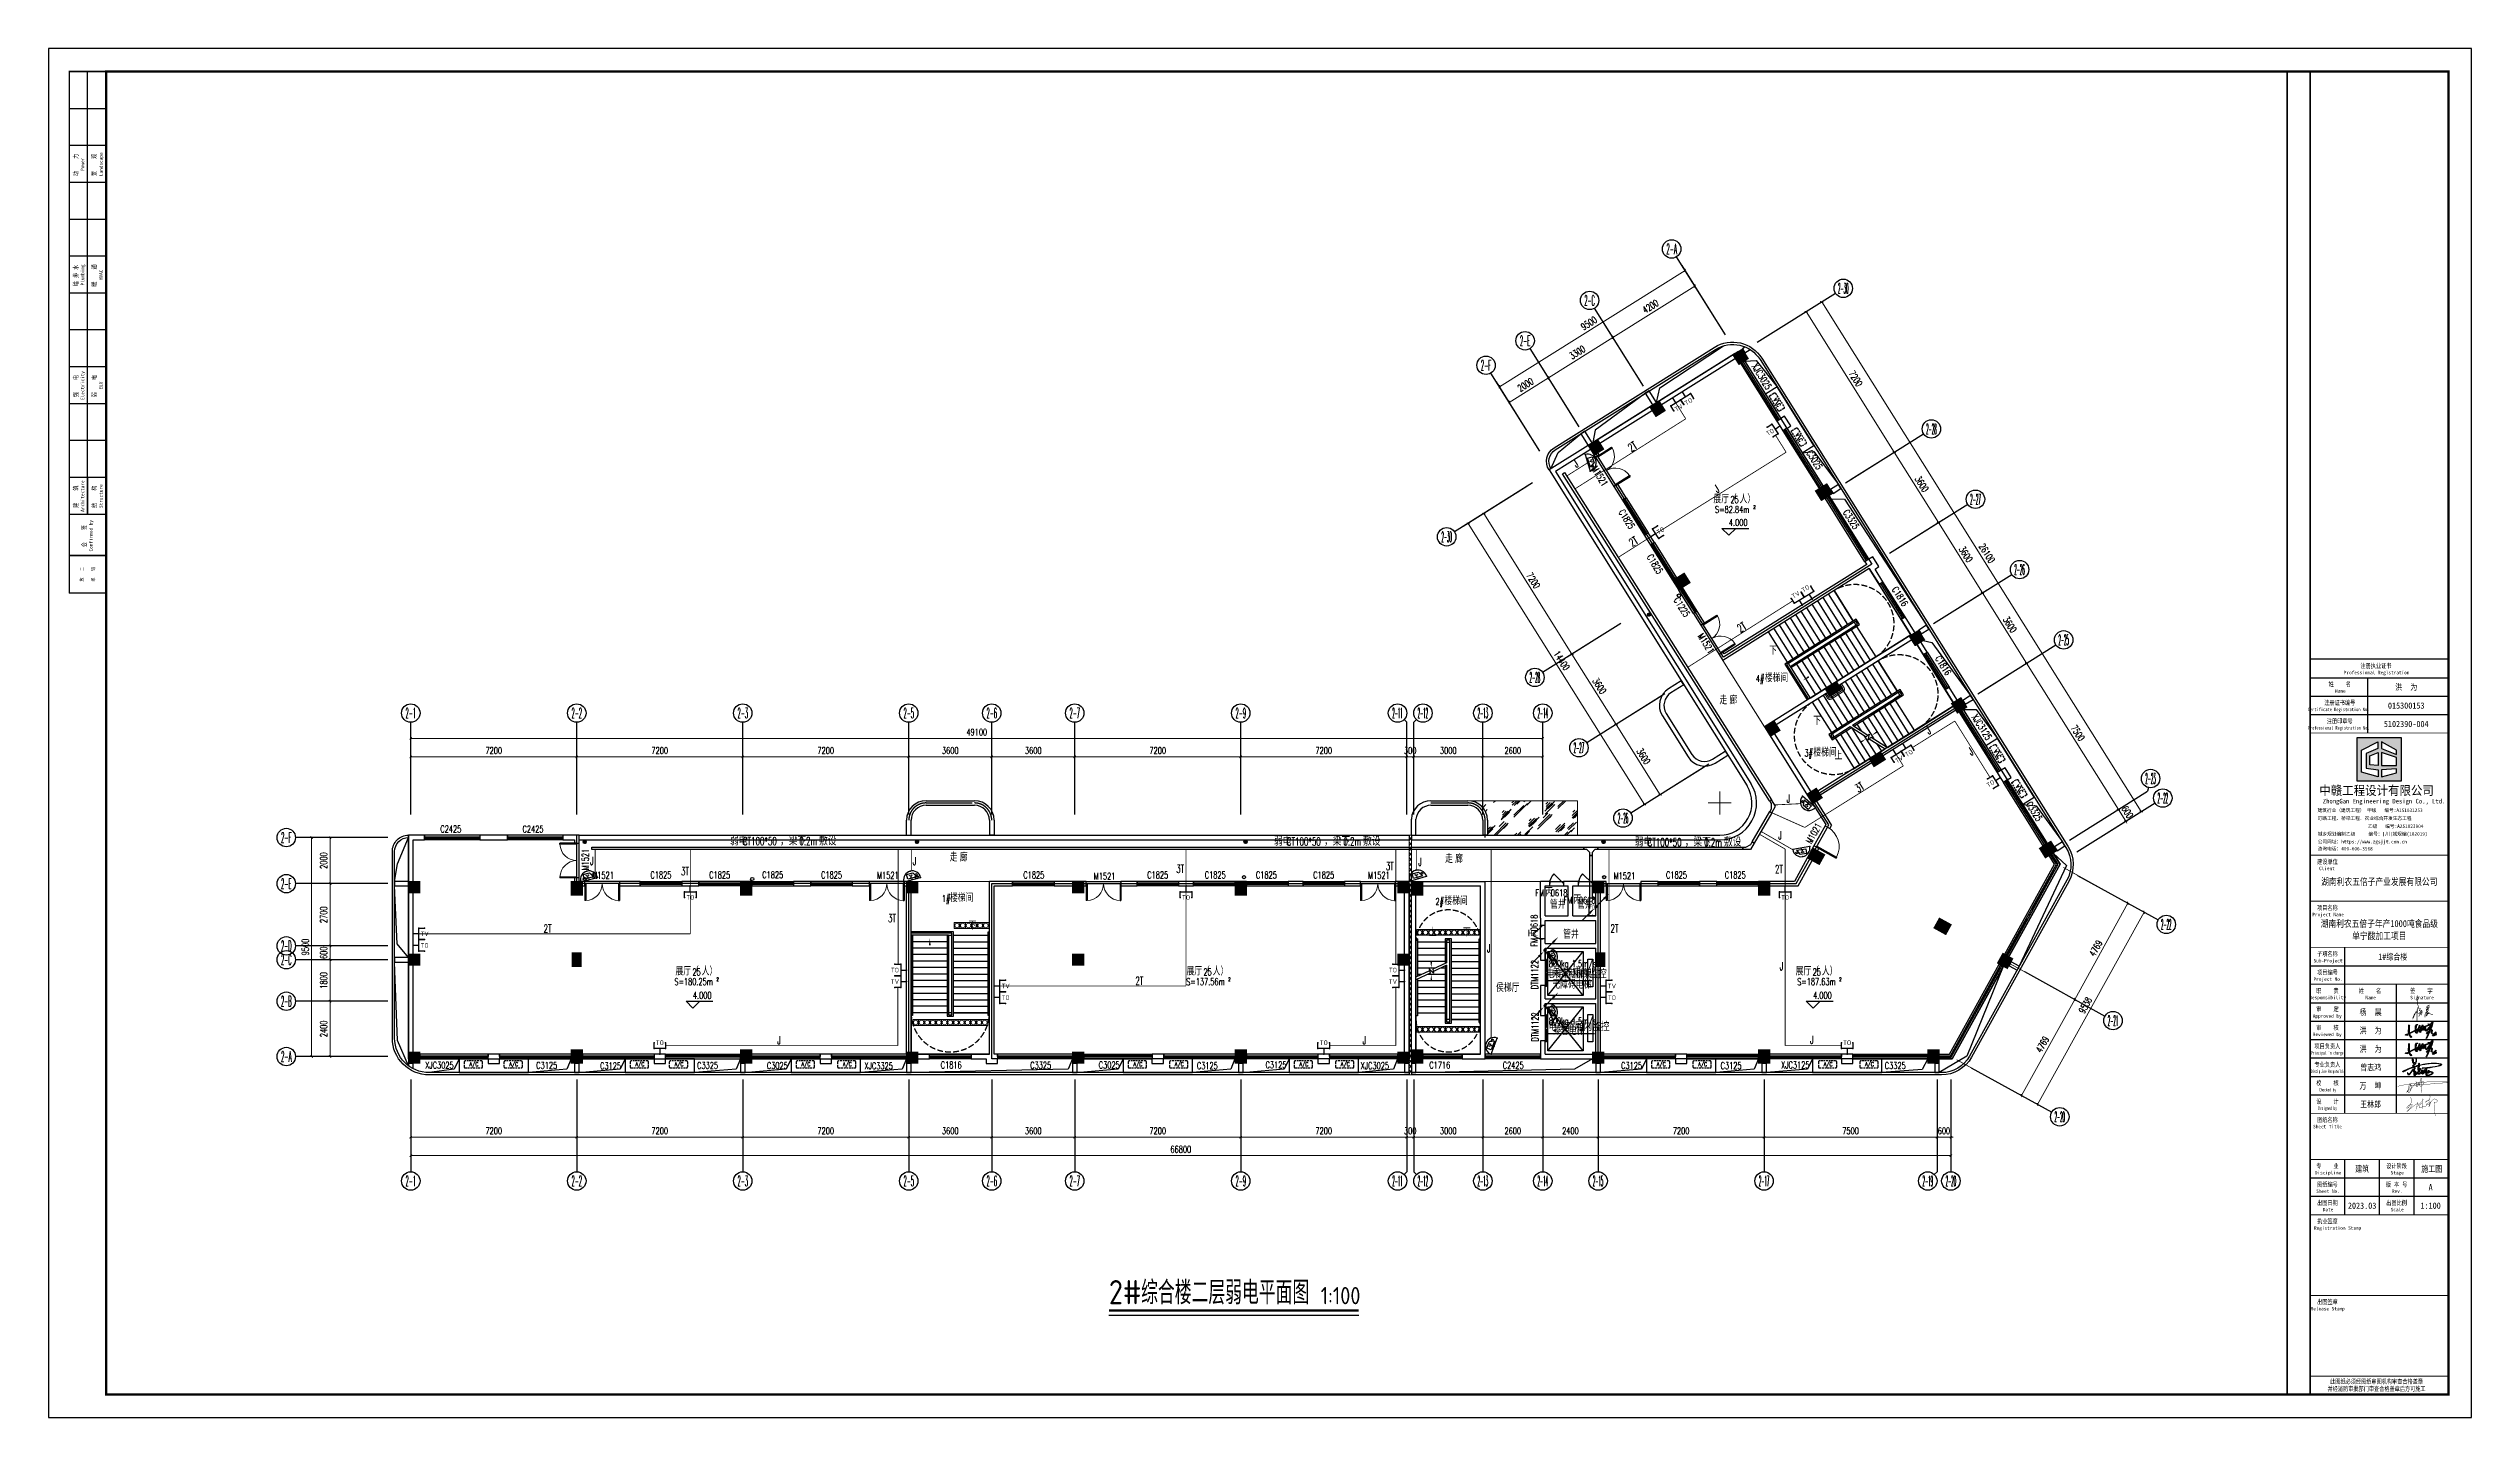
# Model space of a CAD drawing. Extents: x -9422388 to 15610651, y -1992469 to 953794.
# Drawn here: x 12990975 to 13096075, y -380398 to -320998 of the extents above; entities that cross this region are included whole.
import ezdxf
from ezdxf.enums import TextEntityAlignment as Align

# ---------------------------------------------------------------- set-up
doc = ezdxf.new("R2010")
doc.units = 0
doc.header["$LTSCALE"] = 1000
for name, pattern in [('( Hidden )', [0.375, 0.25, -0.125]), ('DASH', [0.35, 0.25, -0.1]), ('DOTE', [2.42, 2, -0.2, 0.02, -0.2])]:
    doc.linetypes.add(name, pattern=pattern)
doc.layers.add('0-面积', color=2, linetype='Continuous', plot=False)
for name, color, linetype in [('A-ANNO-IDEN', 3, 'Continuous'), ('A-DOOR', 141, 'Continuous'), ('A-DOOR-IDEN', 7, 'Continuous'), ('A-ELEV-LIN-0.3', 30, 'Continuous'), ('A-ELEV-LIN-0.4', 40, 'Continuous'), ('A-FLOR-EVTR', 2, 'Continuous'), ('A-FLOR-HVAC', 4, 'Continuous'), ('A-FLOR-OTHER1-ON', 253, 'Continuous'), ('A-SECT-DOOR', 141, 'Continuous'), ('AXIS', 3, 'Continuous'), ('AXIS_TEXT', 7, 'Continuous'), ('C-KZ', 2, 'Continuous'), ('C-Z-HATCH', 253, 'Continuous'), ('CABLETRAY_PDS', 5, 'Continuous'), ('COLUMN', 9, 'Continuous'), ('CURTWALL', 4, 'Continuous'), ('DIM_ELEV', 3, 'Continuous'), ('DIM_SYMB', 3, 'Continuous'), ('DOTE', 1, 'Continuous'), ('EQUIP-安防', 3, 'Continuous'), ('EQUIP-通讯', 3, 'Continuous'), ('LWIRE', 4, 'Continuous'), ('P-图框', 7, 'Continuous'), ('PUB_DIM', 3, 'Continuous'), ('PUB_TEXT', 7, 'Continuous'), ('PUB_TITLE', 4, 'Continuous'), ('STAIR', 2, 'Continuous'), ('TEL_LEAD', 3, 'Continuous'), ('TEL_TEXT', 7, 'Continuous'), ('WALL', 9, 'Continuous'), ('WALL-PARAPET', 6, 'Continuous'), ('WINDOW', 4, 'Continuous'), ('WINDOW_TEXT', 7, 'Continuous'), ('WIRE-通讯', 4, 'Continuous'), ('中赣LOGO', 7, 'Continuous'), ('图框字', 3, 'Continuous'), ('曾志鸿签名', 154, 'Continuous')]:
    doc.layers.add(name, color=color, linetype=linetype)
doc.layers.add('建筑底图', color=8, linetype='Continuous', lineweight=5)
doc.styles.add('_TCH_AXIS', font='COMPLEX', dxfattribs={"bigfont": 'GBCBIG'})
doc.styles.add('_TCH_DIM', font='SIMPLEX', dxfattribs={"bigfont": 'GBCBIG'})
doc.styles.add('_TCH_DIM_T3', font='SIMPLEX', dxfattribs={"width": 0.705882, "bigfont": 'GBCBIG'})
doc.styles.add('_TCH_WINDOW', font='SIMPLEX', dxfattribs={"height": 3.5, "bigfont": 'GBCBIG'})
doc.styles.add('_TEL_ATTDEF', font='GBENOR', dxfattribs={"width": 0.8, "height": 3, "bigfont": 'GBCBIG'})
doc.styles.add('_TEL_DIM', font='SIMPLEX', dxfattribs={"width": 0.8, "height": 3.5, "bigfont": 'HZTXT'})
doc.styles.add('COMPLEX', font='COMPLEX')
doc.styles.get("Standard").update_dxf_attribs({"font": 'gbenor.shx', "bigfont": 'gbcbig.shx'})
doc.styles.add('STYLE-ARIAL', font='')
doc.styles.add('图签', font='', dxfattribs={"width": 0.66})
doc.styles.add('统一文字', font='', dxfattribs={"width": 0.8})
doc.styles.add('黑体', font='simhei.ttf')
doc.styles.get('STYLE-ARIAL').set_extended_font_data('NSimSun')
doc.styles.get('图签').set_extended_font_data('SimSun')
doc.styles.get('统一文字').set_extended_font_data('SimSun')
doc.dimstyles.new('_TCH_ARCH&&100', dxfattribs={"dimtxt": 297.5, "dimasz": 100, "dimexe": 250, "dimexo": 300, "dimgap": 126.25, "dimtad": 1, "dimdec": 0, "dimzin": 0, "dimdsep": 46, "dimtxsty": '_TCH_DIM_T3', "dimblk": 'ARCHTICK', "dimcen": 0.09, "dimclrt": 7, "dimazin": 2, "dimtfac": 1, "dimtdec": 0, "dimtix": 1, "dimtmove": 2, "dimatfit": 3, "dimfxl": 0, "dimtolj": 1, "dimtzin": 0, "dimarcsym": 0})

msp = doc.modelspace()

# ---------------------------------------------------------------- texts
at = {"layer": 'A-ANNO-IDEN', "color": 7}
for s, height, p in [('2#', 1050, (13036968.36923, -375484.08231)), ('综合楼二层弱电平面图', 1012.765957, (13038368.36923, -375484.08231)), ('1:100', 750, (13046158.47561, -375484.08231))]:
    msp.add_text(s, height=height, dxfattribs=at).set_placement(p)
at = {"layer": 'TEL_LEAD', "color": 7, "style": '_TEL_DIM', "width": 0.8}
for p in [(13055915.41983, -361336.37326), (13056037.49293, -363626.60766)]:
    msp.add_text('电梯轿厢内监控', height=350, dxfattribs=at).set_placement(p)
at = {"layer": 'TEL_TEXT', "style": '_TEL_DIM', "width": 0.64}
for s, p in [('2T', (13059624.20128, -338509.944)), ('J', (13057246.17532, -339202.02443)), ('J', (13063359.6097, -340295.33974)), ('2T', (13059670.75418, -342628.64557)), ('2T', (13064362.69918, -346348.50552)), ('J', (13072536.20545, -350778.38917)), ('J', (13074375.60307, -351688.65609)), ('3T', (13069474.26078, -353290.21248))]:
    msp.add_text(s, height=350, rotation=32, dxfattribs=at).set_placement(p)
at = {"layer": 'TEL_TEXT', "style": '_TEL_DIM'}
for s, width, p in [('J', 0.64, (13066368.49729, -353714.34696)), ('弱电', 0.8, (13020536.23076, -355565.27621)), ('CT100*50', 0.64, (13021096.23076, -355565.27621)), ('，梁下', 0.8, (13022706.89742, -355565.27621)), ('0.2m', 0.64, (13023546.89742, -355565.27621)), ('敷设', 0.8, (13024400.23076, -355565.27621)), ('弱电', 0.8, (13044131.22594, -355582.88365)), ('CT100*50', 0.64, (13044691.22594, -355582.88365)), ('，梁下', 0.8, (13046301.89261, -355582.88365)), ('0.2m', 0.64, (13047141.89261, -355582.88365)), ('敷设', 0.8, (13047995.22594, -355582.88365)), ('弱电', 0.8, (13059780.76678, -355617.28568)), ('，梁下', 0.8, (13061951.43345, -355617.28568)), ('敷设', 0.8, (13063644.76678, -355617.28568)), ('J', 0.64, (13066004.49525, -355313.32798)), ('J', 0.64, (13014468.58972, -356425.9965)), ('J', 0.64, (13028463.42095, -356436.22948)), ('J', 0.64, (13050391.54844, -356458.12084)), ('CT100*50', 0.64, (13060340.76678, -355617.28568)), ('0.2m', 0.64, (13062791.43345, -355617.28568)), ('3T', 0.64, (13018410.06418, -356870.00178)), ('3T', 0.64, (13039891.603, -356766.23347)), ('3T', 0.64, (13048980.9901, -356646.78629)), ('2T', 0.64, (13065862.99235, -356778.8345)), ('2T', 0.64, (13012453.05235, -359359.95834)), ('3T', 0.64, (13027387.36011, -358901.02147)), ('2T', 0.64, (13058728.61191, -359349.57989)), ('J', 0.64, (13053367.17991, -360215.99203)), ('2T', 0.64, (13038118.79654, -361620.65702)), ('J', 0.64, (13066069.9581, -360995.37203)), ('J', 0.64, (13022587.84537, -364198.58282)), ('J', 0.64, (13047976.48819, -364202.33811)), ('J', 0.64, (13067389.92782, -364188.02475))]:
    msp.add_text(s, height=350, dxfattribs=dict(at, width=width)).set_placement(p)

# ---------------------------------------------------------------- blocks, each defined once
blk = doc.blocks.new('A$C00294823')
at = {"linetype": 'Continuous'}
h = blk.add_hatch(color=256, dxfattribs=at)
h.dxf.hatch_style = 1
h.paths.add_polyline_path([(219, 124), (206, 124), (206, 119), (151, 100), (150, 115), (146, 117), (140, 98), (129, 92), (125, 93), (125, 112), (122, 115), (120, 112), (114, 87), (91, 75), (93, 110), (98, 116), (103, 117), (107, 120), (97, 120), (94, 118), (88, 106), (86, 73), (35, 47), (32, 51), (33, 110), (35, 113), (31, 117), (29, 114), (28, 99), (27, 55), (29, 44), (19, 39), (2, 34), (0, 32), (1, 29), (17, 27), (18, 29), (12, 32), (30, 39), (39, 16), (43, 11), (49, 9), (51, 12), (48, 20), (40, 24), (35, 40), (38, 44), (87, 68), (88, 55), (91, 48), (95, 46), (97, 47), (105, 56), (114, 77), (118, 83), (121, 82), (122, 78), (122, 64), (124, 55), (128, 53), (133, 61), (141, 84), (142, 92), (145, 93), (147, 90), (149, 72), (152, 70), (156, 74), (162, 85), (166, 97), (169, 91), (169, 77), (172, 69), (178, 64), (186, 65), (195, 74), (214, 102), (220, 116), (225, 119), (226, 115), (223, 104), (211, 73), (191, 54), (183, 40), (184, 40), (203, 60), (204, 56), (191, 24), (179, 0), (182, 0), (192, 18), (212, 66), (218, 72), (224, 74), (228, 69), (224, 48), (230, 40), (242, 35), (235, 24), (237, 22), (246, 23), (259, 29), (267, 38), (267, 41), (265, 42), (254, 42), (267, 58), (261, 55), (247, 41), (238, 41), (229, 47), (229, 56), (232, 66), (232, 72), (225, 79), (218, 79), (228, 105), (236, 138), (235, 145), (233, 145)])
h.paths.add_polyline_path([(91, 63), (92, 70), (110, 79), (109, 72), (102, 59), (94, 51)], flags=16)
h.paths.add_polyline_path([(126, 68), (125, 86), (138, 90), (134, 74), (128, 62)], flags=16)
h.paths.add_polyline_path([(152, 82), (151, 96), (164, 99), (154, 80)], flags=16)
h.paths.add_polyline_path([(174, 76), (173, 95), (171, 102), (204, 114), (217, 116), (208, 99), (192, 77), (184, 69), (178, 69)], flags=16)
h.paths.add_polyline_path([(227, 125), (227, 128), (228, 126)], flags=16)
h.paths.add_polyline_path([(228, 127), (228, 129), (229, 128)], flags=16)
h.paths.add_polyline_path([(243, 28), (245, 32), (249, 36), (260, 36), (249, 28)], flags=16)
for points in [[(233, 145), (235, 145), (236, 138), (228, 105), (218, 79), (225, 79), (232, 72), (232, 66), (229, 56), (229, 47), (238, 41), (247, 41), (261, 55), (267, 58), (254, 42), (265, 42), (267, 41), (267, 38), (259, 29), (246, 23), (237, 22), (235, 24), (242, 35), (230, 40), (224, 48), (228, 69), (224, 74), (218, 72), (212, 66), (192, 18), (182, 0), (179, 0), (191, 24), (204, 56), (203, 60), (186, 42), (185, 39), (183, 40), (191, 54), (211, 73), (223, 104), (226, 115), (225, 119), (220, 116), (214, 102), (195, 74), (186, 65), (178, 64), (172, 69), (169, 77), (169, 91), (167, 95), (165, 94), (162, 85), (156, 74), (152, 70), (149, 72), (147, 90), (145, 93), (142, 92), (141, 84), (133, 61), (128, 53), (124, 55), (122, 64), (122, 78), (121, 82), (118, 83), (114, 77), (105, 56), (97, 47), (95, 46), (91, 48), (88, 55), (87, 65), (84, 67), (38, 44), (35, 40), (40, 24), (48, 20), (51, 12), (49, 9), (43, 11), (39, 16), (30, 39), (15, 33), (14, 31), (18, 29), (17, 27), (1, 29), (0, 32), (2, 34), (19, 39), (29, 44), (27, 55), (28, 99), (29, 114), (31, 117), (35, 113), (33, 110), (32, 51), (35, 47), (86, 73), (88, 106), (94, 118), (97, 120), (107, 120), (103, 117), (98, 116), (93, 110), (91, 77), (93, 76), (114, 87), (120, 112), (122, 115), (125, 112), (125, 93), (129, 92), (140, 98), (146, 117), (150, 115), (151, 103), (153, 101), (206, 119), (206, 122), (197, 123), (193, 125), (219, 124), (233, 145)], [(110, 77), (109, 78), (92, 70), (91, 63), (93, 54), (95, 52), (102, 59), (109, 72), (110, 77)], [(138, 89), (137, 90), (128, 87), (125, 83), (126, 68), (128, 62), (134, 74), (138, 89)], [(163, 98), (162, 99), (154, 97), (151, 93), (152, 82), (154, 80), (163, 98)], [(216, 115), (215, 116), (204, 114), (171, 102), (173, 95), (174, 76), (178, 69), (184, 69), (192, 77), (208, 99), (216, 115)], [(228, 126), (227, 128), (227, 125), (228, 126)], [(229, 128), (228, 129), (228, 127), (229, 128)], [(259, 35), (258, 36), (249, 36), (245, 32), (243, 28), (249, 28), (259, 35)]]:
    blk.add_lwpolyline(points, dxfattribs=at)
blk = doc.blocks.new('A$C80fbf071')
at = {"lineweight": 53, "const_width": 12.8}
for points in [[(-532, 240), (-518, 265), (-494, 268), (-474, 255), (-455, 230), (-450, 207), (-446, 162), (-452, 122), (-476, 56), (-516, -33), (-562, -108), (-597, -152), (-637, -180), (-662, -186), (-672, -176), (-662, -154), (-609, -85), (-555, -41), (-505, -10), (-467, 2), (-435, -17), (-435, -45), (-461, -87), (-536, -184), (-633, -300), (-652, -323), (-588, -275), (-429, -132), (-306, -41), (-226, 6), (-170, 22), (-185, 39), (-204, 67), (-230, -100), (-256, -196), (-247, -147), (-181, -69), (-95, 24), (-6, 119), (37, 179), (46, 215), (28, 229), (9, 181), (4, 98), (-4, -98), (1, -179), (5, -198), (-10, -132), (-91, -155), (-131, -148), (-132, -135), (-89, -39), (-56, 9), (-32, 24), (-6, 16), (-3, -134), (43, -119), (141, -91), (190, -82)], [(333, 369), (346, 318), (336, 235), (305, 184), (260, 152), (189, 103), (152, 80), (168, 115), (218, 140), (279, 146), (328, 127), (357, 103), (353, 67), (319, 13), (245, -32), (192, -50), (173, -38), (189, -10), (255, 39), (300, 58), (340, 50), (348, 24), (344, -11), (305, -98), (295, -111), (318, -27), (386, 91), (445, 166), (492, 203), (541, 221), (615, 207), (652, 157), (657, 123), (642, 98), (616, 81), (561, 68), (520, 75), (516, 75), (530, -31), (537, -229), (551, -407), (565, -468), (581, -521)]]:
    blk.add_lwpolyline(points, dxfattribs=at)
blk = doc.blocks.new('A$Ca6e7ed98')
at = {"layer": '图框字', "color": 0, "const_width": 15}
for points in [[(-901, -54), (-741, -17), (-568, 19), (-441, 40), (-356, 54), (-166, 80), (38, 108), (274, 128), (477, 141), (643, 146), (840, 144), (1015, 139), (1259, 133), (1270, 127), (1270, 121), (1255, 109), (732, 63), (633, 55), (87, 16), (-155, -2)], [(-219, -5), (-310, -3), (-354, 17), (-354, 17), (-311, -38), (-305, -117), (-342, -228), (-400, -331), (-414, -342), (-427, -340), (-445, -325), (-453, -306), (-457, -287), (-458, -260), (-457, -234), (-455, -202), (-451, -177), (-446, -145), (-438, -106), (-429, -74), (-420, -43), (-406, -4), (-395, 22), (-384, 41), (-378, 50), (-371, 52), (-362, 48), (-353, 35), (-355, -14), (-366, -53), (-378, -87), (-398, -130), (-426, -172), (-460, -226), (-480, -257), (-495, -278), (-505, -291), (-517, -307), (-517, -313), (-512, -313), (-448, -258), (-408, -223), (-379, -196), (-336, -161), (-293, -116), (-268, -87), (-245, -63), (-245, -63), (-212, -28), (-187, 1), (-170, 24), (-155, 38), (-132, 48), (-110, 54), (-79, 67), (-53, 81), (-60, 97), (-78, 104), (-94, 116), (-104, 131), (-101, 118), (-98, 102), (-95, 72), (-96, 26), (-96, -7), (-91, -46), (-87, -65), (-78, -76), (-67, -76), (-56, -59), (-47, -36), (-38, -2), (-16, 89), (-10, 112), (-7, 114), (-5, 112), (-4, 74), (-1, 34), (0, 0), (2, -6), (7, -9), (12, -7), (21, 27), (53, 62), (80, 91), (102, 113), (135, 135), (178, 151), (203, 154), (222, 147), (236, 131), (241, 110), (231, 79), (214, 50), (184, 9), (164, -12), (145, -29), (145, -29), (127, -42), (103, -51), (81, -49), (68, -40), (59, -22), (53, 32), (58, 100), (58, 100), (66, 150), (76, 202), (88, 252), (93, 267), (99, 283), (112, 299), (121, 301), (130, 296), (133, 278), (136, 240), (133, 87), (132, 38), (128, -66), (124, -166), (121, -260), (121, -308), (121, -308), (121, -308), (123, -336)], [(-219, -5), (-155, -2)]]:
    blk.add_lwpolyline(points, dxfattribs=at)
blk = doc.blocks.new('A$C9ec033b9')
at = {"const_width": 0.3}
for points in [[(-2.5, 0.1), (-2.1, 0.4), (-1.6, 1.4), (-1.8, 2.7), (-2, 3.1), (-2, 4), (-2.1, 2.1), (-2.3, 0.2), (-2.4, -5.6), (-2.3, -1.2), (-2.9, -1.2), (-3.7, -1.8), (-4.6, -4), (-4.6, -4.5), (-4.2, -3.7), (-3.8, -2.7), (-3.4, -1.9), (-2.9, -0.6), (-2.3, -0.2), (-2.3, -1.2), (-1.9, -1.4), (-1.6, -1.8)], [(-1.3, 0.8), (-0.6, 0.9), (-1.1, -0.1), (0, 0), (0.3, -0.3), (0.3, -1.3), (-0.1, -2.4), (-0.4, -2.1)], [(3, 1.4), (3.5, 1.6), (3.5, 1.4), (3.3, 1.1), (3, 0.7), (3.4, 1), (3.6, 1.1), (3.4, 0.8), (3.6, 0.8), (3, 0.3), (2.6, -0.1), (3.1, 0.4), (3.2, 0.5), (3, 0.2), (2.5, -0.9), (1.9, -2.3), (1.9, -3.6), (2.1, -3.6)], [(2.4, 1), (2.6, 0.5)], [(2.5, -1.5), (2.6, -1.3), (3.1, -0.8), (3.5, -0.2), (3.2, -1), (2.7, -1.8), (2.5, -2.7), (2.7, -3), (3.2, -2.3), (3.5, -1.7), (3.9, -1.1), (4.1, -1.2), (3.9, -1.6), (3.4, -1.9), (3.1, -1.9), (3.1, -1.6), (3.4, -1.6), (4, -1.6), (6.2, -2.4)], [(2.9, 1.2), (2.8, 1.9), (3.5, 2.5), (4.1, 2.8), (4.1, 2.3), (4.1, 1.6), (3.9, 1.2)], [(0.1, -0.4), (0.1, -0.7), (-0.6, -1.8), (-1.5, -3.3)], [(-0.5, -0.3), (-0.7, -0.9), (-1, -1.4), (-1, -1.6), (-0.6, -1.2)]]:
    blk.add_lwpolyline(points, dxfattribs=at)
blk = doc.blocks.new('中赣设计')
at = {"layer": '中赣LOGO'}
h = blk.add_hatch(color=256, dxfattribs=at)
h.dxf.hatch_style = 1
h.paths.add_polyline_path([(355563, 340.9), (355563, 319.8), (355584.2, 319.8), (355584.2, 340.9)])
h.paths.add_polyline_path([(355582, 334.7), (355582, 332.7), (355574.8, 335.6), (355574.8, 338.7)], flags=16)
h.paths.add_polyline_path([(355582, 331.3), (355582, 327.3), (355574.8, 327.3), (355574.8, 333.6)], flags=16)
h.paths.add_polyline_path([(355573, 335.6), (355567.4, 333.1), (355567.4, 326.1), (355573.1, 325.2), (355573.1, 321.9), (355565.1, 324.2), (355565.1, 334.7), (355573, 338.7)], flags=16)
h.paths.add_polyline_path([(355573.1, 333.6), (355573.1, 327.3), (355569.1, 327.7), (355569.1, 332.1)], flags=16)
h.paths.add_polyline_path([(355582, 325.8), (355582, 323.8), (355574.8, 321.9), (355574.8, 325.2)], flags=16)
blk.add_lwpolyline([(355563, 340.9), (355584.2, 340.9), (355584.2, 319.8), (355563, 319.8)], close=True, dxfattribs=at)
for points in [[(355573, 338.7), (355573, 335.6), (355567.4, 333.1), (355567.4, 326.1), (355573.1, 325.2), (355573.1, 321.9), (355565.1, 324.2), (355565.1, 334.7), (355573, 338.7)], [(355574.8, 338.7), (355574.8, 335.6), (355582, 332.7), (355582, 334.7), (355574.8, 338.7)], [(355573.1, 333.6), (355573.1, 327.3), (355569.1, 327.7), (355569.1, 332.1), (355573.1, 333.6)], [(355574.8, 333.6), (355574.8, 327.3), (355582, 327.3), (355582, 331.3), (355574.8, 333.6)], [(355574.8, 325.2), (355574.8, 321.9), (355582, 323.8), (355582, 325.8), (355574.8, 325.2)]]:
    blk.add_lwpolyline(points, dxfattribs=at)
blk = doc.blocks.new('A$C0910a4f4')
at = {"layer": '曾志鸿签名'}
h = blk.add_hatch(color=7, dxfattribs=at)
h.paths.add_polyline_path([(376, 80), (328, 72), (275, 63), (219, 54), (156, 40), (103, 25), (85, 23), (91, 75), (92, 103), (89, 112), (81, 114), (75, 114), (72, 110), (61, 76), (57, 64), (63, 65), (70, 80), (70, 61), (65, 35), (61, 18), (0, 0), (-54, -19), (-128, -43), (-210, -70), (-324, -113), (-417, -153), (-504, -193), (-534, -208), (-550, -215), (-538, -199), (-561, -211), (-582, -219), (-597, -232), (-612, -243), (-624, -252), (-625, -260), (-616, -269), (-606, -269), (-599, -267), (-580, -257), (-533, -234), (-459, -197), (-380, -158), (-303, -126), (-195, -88), (-124, -60), (-64, -41), (-34, -32), (18, -16), (60, -6), (55, -38), (48, -85), (44, -135), (42, -160), (41, -174), (51, -187), (56, -191), (70, -192), (86, -192), (96, -189), (74, -217), (43, -257), (22, -286), (-10, -330), (-24, -344), (-27, -350), (-31, -359), (-34, -361), (-37, -366), (-38, -372), (-41, -377), (-40, -380), (-38, -381), (-32, -381), (-29, -380), (-27, -376), (-25, -371), (-19, -367), (-16, -365), (-11, -358), (-6, -353), (-2, -349), (6, -351), (14, -353), (25, -355), (38, -359), (51, -364), (79, -369), (90, -369), (104, -370), (108, -368), (112, -362), (116, -354), (121, -343), (126, -327), (137, -307), (141, -303), (146, -305), (151, -309), (155, -315), (164, -323), (169, -329), (174, -333), (177, -335), (183, -335), (186, -330), (193, -322), (207, -311), (214, -306), (218, -300), (225, -285), (228, -275), (225, -268), (221, -268), (213, -273), (210, -278), (207, -286), (206, -291), (202, -297), (194, -301), (189, -294), (188, -288), (190, -278), (192, -267), (195, -258), (200, -247), (205, -235), (207, -230), (210, -222), (214, -217), (217, -212), (224, -208), (231, -205), (236, -204), (246, -210), (249, -213), (254, -218), (257, -222), (257, -226), (259, -242), (248, -255), (243, -278), (235, -293), (235, -301), (237, -334), (237, -344), (228, -339), (227, -345), (232, -357), (236, -362), (242, -362), (245, -354), (267, -315), (271, -303), (277, -287), (281, -270), (298, -236), (297, -257), (294, -274), (291, -293), (288, -308), (289, -316), (293, -324), (300, -326), (303, -326), (307, -320), (323, -284), (331, -254), (346, -214), (351, -201), (354, -191), (355, -188), (358, -181), (360, -179), (359, -185), (357, -189), (358, -193), (357, -196), (360, -199), (362, -202), (367, -205), (372, -205), (377, -204), (380, -202), (383, -197), (387, -195), (388, -198), (386, -202), (385, -205), (381, -212), (380, -217), (376, -220), (370, -222), (369, -226), (367, -233), (365, -236), (362, -239), (360, -245), (359, -251), (361, -256), (363, -260), (360, -271), (356, -280), (352, -288), (348, -296), (343, -303), (342, -310), (345, -315), (349, -318), (352, -320), (361, -319), (365, -317), (367, -314), (387, -303), (400, -297), (413, -292), (433, -286), (446, -283), (450, -283), (441, -293), (436, -301), (423, -317), (411, -334), (406, -342), (394, -373), (390, -396), (390, -406), (396, -418), (406, -425), (419, -430), (433, -434), (443, -435), (470, -433), (512, -423), (554, -412), (586, -401), (616, -388), (642, -376), (660, -356), (663, -347), (673, -329), (677, -315), (678, -310), (678, -306), (675, -300), (658, -284), (631, -269), (597, -259), (575, -256), (546, -252), (520, -255), (502, -258), (501, -252), (506, -234), (509, -210), (509, -202), (503, -199), (500, -205), (499, -213), (494, -216), (492, -217), (489, -220), (479, -242), (471, -260), (462, -260), (452, -263), (445, -264), (438, -266), (415, -270), (398, -276), (388, -279), (382, -281), (380, -279), (382, -274), (386, -266), (392, -249), (396, -234), (404, -217), (410, -201), (412, -191), (411, -185), (405, -179), (402, -177), (397, -176), (388, -177), (385, -177), (386, -173), (391, -156), (392, -147), (392, -142), (392, -134), (390, -132), (388, -130), (385, -128), (381, -127), (378, -127), (371, -133), (355, -158), (344, -178), (339, -187), (334, -193), (334, -190), (334, -187), (332, -185), (328, -182), (326, -181), (321, -180), (318, -181), (315, -183), (300, -201), (287, -220), (270, -253), (259, -284), (252, -306), (248, -308), (247, -305), (247, -301), (251, -288), (253, -276), (259, -260), (265, -251), (271, -234), (270, -219), (261, -208), (251, -199), (238, -193), (224, -195), (208, -202), (199, -209), (189, -231), (176, -287), (174, -301), (168, -305), (162, -302), (153, -289), (152, -284), (151, -277), (147, -274), (140, -275), (133, -278), (117, -298), (96, -329), (90, -345), (89, -352), (85, -356), (78, -355), (65, -347), (52, -339), (40, -332), (25, -332), (11, -334), (20, -320), (39, -287), (74, -248), (104, -217), (141, -187), (161, -167), (172, -151), (169, -147), (162, -144), (157, -144), (151, -147), (146, -147), (152, -141), (153, -135), (151, -130), (137, -132), (120, -135), (102, -135), (86, -134), (75, -128), (68, -118), (83, 6), (95, 9), (212, 36), (303, 52), (399, 67), (522, 81), (615, 90), (706, 91), (816, 89), (922, 78), (1008, 60), (1018, 55), (1024, 47), (1017, 38), (927, -3), (854, -21), (785, -35), (674, -54), (556, -73), (459, -87), (339, -100), (235, -104), (215, -106), (229, -112), (267, -111), (297, -109), (353, -108), (424, -100), (544, -85), (666, -67), (785, -45), (850, -32), (909, -20), (951, -11), (981, -3), (1013, 7), (1043, 27), (1053, 38), (1049, 51), (1041, 63), (1018, 73), (938, 95), (839, 104), (694, 111), (608, 107), (458, 94)])
h.paths.add_polyline_path([(547, -273), (554, -273), (586, -276), (597, -278), (622, -284), (637, -291), (645, -299), (650, -308), (652, -318), (644, -326), (633, -346), (614, -365), (595, -376), (562, -390), (475, -411), (430, -415), (416, -412), (412, -406), (411, -397), (411, -381), (412, -366), (414, -359), (423, -339), (432, -327), (435, -317), (448, -303), (457, -309), (466, -309), (472, -308), (478, -306), (486, -301), (491, -294), (501, -287), (507, -285), (506, -289), (499, -296), (489, -305), (481, -314), (479, -319), (484, -321), (492, -316), (502, -313), (519, -300), (533, -286)], flags=16)
h.paths.add_polyline_path([(135, -144), (137, -149), (130, -154), (123, -157), (106, -163), (88, -169), (76, -171), (66, -167), (65, -162), (62, -155), (66, -137), (70, -140), (74, -142), (80, -145), (92, -145), (109, -145), (117, -144), (126, -144)], flags=16)
h = blk.add_hatch(color=7, dxfattribs=at)
h.paths.add_polyline_path([(-51, 212), (-54, 195), (-60, 174), (-66, 156), (-76, 126), (-98, 90), (-113, 71), (-132, 50), (-151, 31), (-170, 16), (-183, 9), (-193, 1), (-198, -4), (-198, -7), (-191, -7), (-168, 3), (-151, 13), (-136, 24), (-105, 51), (-79, 77), (-66, 100), (-52, 131), (-41, 156), (-34, 179), (-29, 204), (-25, 226), (-25, 246), (-26, 265), (-29, 287), (-36, 304), (-41, 311), (-45, 314), (-49, 314), (-55, 312), (-55, 309), (-58, 309), (-62, 310), (-63, 307), (-62, 303), (-62, 300), (-60, 296), (-57, 295), (-54, 297), (-53, 292), (-51, 269), (-48, 255), (-48, 239), (-49, 224)])
h.paths.add_polyline_path([(-205, 235), (-201, 206), (-196, 178), (-188, 148), (-187, 137), (-177, 114), (-173, 104), (-167, 98), (-157, 95), (-151, 95), (-145, 100), (-135, 117), (-128, 142), (-125, 154), (-131, 156), (-133, 152), (-137, 142), (-146, 132), (-150, 123), (-155, 118), (-159, 118), (-162, 129), (-168, 152), (-177, 187), (-180, 231), (-180, 250), (-182, 274), (-188, 296), (-193, 301), (-199, 300), (-205, 299), (-210, 294), (-208, 277), (-206, 253)])
h = blk.add_hatch(color=7, dxfattribs=at)
h.paths.add_polyline_path([(-142, -399), (-138, -409), (-138, -432), (-137, -437), (-134, -440), (-125, -437), (-124, -433), (-125, -427), (-115, -421), (-105, -428), (-94, -430), (-81, -428), (-76, -419), (-73, -410), (-64, -384), (-51, -310), (-54, -273), (-56, -253), (-63, -247), (-75, -243), (-84, -249), (-90, -257), (-99, -269), (-107, -281), (-112, -292), (-116, -307), (-121, -320), (-125, -328), (-128, -318), (-128, -303), (-126, -286), (-123, -278), (-123, -262), (-122, -244), (-122, -231), (-121, -220), (-119, -191), (-116, -178), (-114, -170), (-104, -137), (-92, -118), (-90, -109), (-92, -99), (-100, -94), (-104, -92), (-110, -94), (-113, -104), (-116, -130), (-122, -156), (-129, -172), (-138, -194), (-145, -211), (-158, -225), (-165, -220), (-165, -210), (-168, -197), (-168, -187), (-167, -171), (-167, -157), (-173, -157), (-179, -159), (-188, -172), (-196, -180), (-211, -195), (-229, -225), (-255, -269), (-268, -286), (-274, -287), (-284, -302), (-301, -324), (-310, -331), (-317, -337), (-328, -348), (-340, -356), (-352, -364), (-369, -362), (-384, -358), (-392, -347), (-398, -334), (-402, -323), (-406, -315), (-409, -311), (-417, -306), (-422, -306), (-426, -323), (-422, -347), (-413, -363), (-408, -372), (-400, -377), (-369, -387), (-354, -384), (-338, -377), (-313, -361), (-304, -352), (-265, -303), (-249, -276), (-230, -243), (-220, -226), (-203, -201), (-193, -185), (-185, -179), (-185, -197), (-186, -210), (-186, -226), (-179, -235), (-174, -242), (-167, -248), (-158, -244), (-148, -233), (-142, -220), (-138, -218), (-143, -279), (-146, -324), (-145, -349), (-144, -379)])
h.paths.add_polyline_path([(-124, -406), (-116, -396), (-114, -405), (-117, -413), (-123, -414)], flags=16)
h.paths.add_polyline_path([(-117, -389), (-120, -378), (-117, -362), (-106, -310), (-87, -285), (-90, -298), (-96, -318), (-103, -342), (-111, -373)], flags=16)
h.paths.add_polyline_path([(-96, -390), (-86, -396), (-81, -399), (-89, -419), (-96, -419), (-106, -411)], flags=16)
h.paths.add_polyline_path([(-91, -367), (-93, -359), (-93, -349), (-88, -340), (-77, -328), (-77, -333), (-78, -344), (-80, -351), (-83, -365), (-85, -370)], flags=16)
h.paths.add_polyline_path([(-87, -316), (-88, -307), (-84, -291), (-77, -271), (-73, -277), (-72, -295), (-78, -311)], flags=16)
at = {"layer": '曾志鸿签名', "color": 7}
for points in [[(-538, -199), (-550, -215), (-534, -208), (-504, -193), (-417, -153), (-324, -113), (-210, -70), (-128, -43), (-54, -19), (0, 0), (61, 18), (65, 35), (70, 61), (70, 80), (63, 65), (57, 64), (61, 76), (72, 110), (75, 114), (81, 114), (89, 112), (92, 103), (91, 75), (85, 23), (103, 25), (156, 40), (219, 54), (275, 63), (328, 72), (376, 80), (458, 94), (608, 107), (694, 111), (839, 104), (938, 95), (1018, 73), (1041, 63), (1049, 51), (1053, 38), (1043, 27), (1013, 7), (981, -3), (951, -11), (909, -20), (850, -32), (785, -45), (666, -67), (544, -85), (424, -100), (353, -108), (297, -109), (267, -111), (229, -112), (215, -106), (235, -104), (339, -100), (459, -87), (556, -73), (674, -54), (785, -35), (854, -21), (927, -3), (1017, 38), (1024, 47), (1018, 55), (1008, 60), (922, 78), (816, 89), (706, 91), (615, 90), (522, 81), (399, 67), (303, 52), (212, 36), (95, 9), (83, 6), (68, -118), (75, -128), (86, -134), (102, -135), (120, -135), (137, -132), (151, -130), (151, -130), (153, -135), (152, -141), (146, -147), (151, -147), (157, -144), (162, -144), (169, -147), (172, -151), (161, -167), (141, -187), (104, -217), (74, -248), (39, -287), (20, -320), (11, -334), (25, -332), (40, -332), (52, -339), (65, -347), (78, -355), (85, -356), (89, -352), (90, -345), (96, -329), (117, -298), (133, -278), (140, -275), (147, -274), (151, -277), (152, -284), (153, -289), (162, -302), (168, -305), (174, -301), (176, -287), (189, -231), (199, -209), (208, -202), (224, -195), (238, -193), (251, -199), (261, -208), (270, -219), (271, -234), (265, -251), (259, -260)], [(-188, 296), (-182, 274), (-180, 250), (-180, 231), (-177, 187), (-168, 152), (-162, 129), (-159, 118), (-155, 118), (-150, 123), (-146, 132), (-137, 142), (-133, 152), (-131, 156), (-125, 154), (-128, 142), (-135, 117), (-145, 100), (-151, 95), (-157, 95), (-167, 98), (-173, 104), (-177, 114), (-187, 137), (-188, 148), (-196, 178), (-201, 206), (-205, 235), (-206, 253), (-208, 277), (-210, 294), (-205, 299), (-199, 300), (-193, 301), (-188, 296), (-188, 296)], [(-57, 295), (-54, 297), (-53, 292), (-51, 269), (-48, 255), (-48, 239), (-49, 224), (-51, 212), (-54, 195), (-60, 174), (-66, 156), (-76, 126), (-98, 90), (-113, 71), (-132, 50), (-151, 31), (-170, 16), (-183, 9), (-193, 1), (-198, -4), (-198, -7), (-191, -7), (-168, 3), (-151, 13), (-136, 24), (-105, 51), (-79, 77), (-66, 100), (-52, 131), (-41, 156), (-34, 179), (-29, 204), (-25, 226), (-25, 246), (-26, 265), (-29, 287), (-36, 304), (-41, 311), (-45, 314), (-49, 314), (-55, 312), (-55, 309), (-58, 309), (-62, 310), (-63, 307), (-62, 303), (-62, 300), (-60, 296), (-57, 295)], [(675, -300), (678, -306), (678, -310), (677, -315), (673, -329), (663, -347), (660, -356), (642, -376), (616, -388), (586, -401), (554, -412), (512, -423), (470, -433), (443, -435), (433, -434), (419, -430), (406, -425), (396, -418), (390, -406), (390, -396), (394, -373), (406, -342), (411, -334), (423, -317), (436, -301), (441, -293), (450, -283), (446, -283), (433, -286), (413, -292), (400, -297), (387, -303), (367, -314), (365, -317), (361, -319), (352, -320), (349, -318), (345, -315), (342, -310), (343, -303), (348, -296), (352, -288), (356, -280), (360, -271), (363, -260), (361, -256), (359, -251), (360, -245), (362, -239), (365, -236), (367, -233), (369, -226), (370, -222), (376, -220), (380, -217), (381, -212), (385, -205), (386, -202), (388, -198), (387, -195), (385, -196), (383, -198), (380, -202), (377, -204), (372, -205), (367, -205), (365, -204), (362, -202), (360, -199), (357, -196), (358, -193), (357, -189), (359, -185), (360, -179), (358, -181), (355, -188), (354, -191), (351, -201), (346, -214), (331, -254), (323, -284), (307, -320), (303, -326), (300, -326), (293, -324), (289, -316), (288, -308), (291, -293), (294, -274), (297, -257), (298, -236), (281, -270), (277, -287), (271, -303), (267, -315), (245, -354), (242, -362), (236, -362), (232, -357), (227, -345), (228, -339), (237, -344), (237, -334), (235, -301), (235, -293), (243, -278), (248, -255), (259, -242), (257, -226), (257, -222), (254, -218), (254, -218), (249, -213), (246, -210), (236, -204), (231, -205), (224, -208), (217, -212), (214, -217), (210, -222), (207, -230), (205, -235), (200, -247), (195, -258), (192, -267), (190, -278), (188, -288), (189, -294), (194, -301), (202, -297), (206, -291), (207, -286), (210, -278), (213, -273), (213, -273), (221, -268), (225, -268), (228, -275), (225, -285), (218, -300), (214, -306), (207, -311), (193, -322), (186, -330), (183, -335), (183, -335), (177, -335), (174, -333), (169, -329), (164, -323), (155, -315), (151, -309), (146, -305), (141, -303), (137, -307), (126, -327), (121, -343), (116, -354), (112, -362), (108, -368), (104, -370), (90, -369), (79, -369), (51, -364), (38, -359), (25, -355), (14, -353), (6, -351), (0, -350), (-3, -350), (-6, -353), (-11, -358), (-16, -365), (-19, -367), (-25, -371), (-27, -376), (-29, -380), (-32, -381), (-38, -381), (-40, -380), (-41, -377), (-38, -372), (-37, -366), (-34, -361), (-31, -359), (-27, -350), (-24, -344), (-10, -330), (22, -286), (43, -257), (74, -217), (96, -189), (86, -192), (70, -192), (56, -191), (51, -187), (41, -174), (42, -160), (44, -135), (48, -85), (55, -38), (60, -6), (60, -6), (18, -16), (-34, -32), (-64, -41), (-124, -60), (-195, -88), (-303, -126), (-380, -158), (-459, -197), (-533, -234), (-580, -257), (-599, -267), (-606, -269), (-616, -269), (-625, -260), (-624, -252), (-612, -243), (-597, -232), (-582, -219), (-561, -211), (-538, -199)], [(-422, -306), (-426, -323), (-422, -347), (-413, -363), (-408, -372), (-400, -377), (-369, -387), (-354, -384), (-338, -377), (-313, -361), (-304, -352), (-265, -303), (-249, -276), (-230, -243), (-220, -226), (-203, -201), (-195, -188), (-191, -184), (-185, -179), (-185, -197), (-186, -210), (-186, -226), (-179, -235), (-174, -242), (-167, -248), (-158, -244), (-148, -233), (-142, -220), (-138, -218), (-143, -279), (-146, -324)], [(-146, -324), (-145, -349), (-144, -379), (-142, -399), (-138, -409), (-138, -409), (-138, -432), (-137, -437), (-134, -440), (-125, -437), (-124, -433), (-125, -427), (-119, -423), (-111, -424), (-105, -428), (-94, -430), (-81, -428), (-76, -419), (-73, -410), (-64, -384), (-51, -310), (-54, -273), (-56, -253), (-63, -247), (-75, -243), (-84, -249), (-90, -257), (-99, -269), (-107, -281), (-112, -292), (-116, -307), (-121, -320), (-125, -328), (-125, -328), (-128, -318), (-128, -303), (-126, -286), (-123, -278), (-123, -262), (-122, -244), (-122, -231), (-121, -220), (-119, -191), (-116, -178), (-114, -170), (-104, -137), (-92, -118), (-90, -109), (-92, -99), (-100, -94), (-104, -92), (-110, -94), (-113, -104), (-116, -130), (-122, -156), (-129, -172), (-138, -194), (-145, -211), (-158, -225), (-158, -225), (-165, -220), (-165, -210), (-168, -197), (-168, -187), (-167, -171), (-167, -162), (-167, -157), (-173, -157), (-179, -159), (-179, -159), (-188, -172), (-196, -180), (-211, -195), (-229, -225), (-255, -269), (-268, -286), (-274, -287), (-284, -302), (-301, -324), (-310, -331), (-317, -337), (-328, -348), (-340, -356), (-349, -362), (-357, -364), (-369, -362), (-384, -358), (-392, -347), (-396, -338), (-400, -329), (-402, -323), (-406, -315), (-409, -311), (-417, -306), (-422, -306)], [(-119, -399), (-124, -406), (-123, -411), (-122, -414), (-117, -413), (-114, -406), (-114, -403), (-115, -400), (-119, -399)], [(-106, -310), (-117, -362), (-120, -378), (-117, -389), (-111, -373), (-103, -342), (-96, -318), (-90, -298), (-87, -285), (-106, -310)], [(-96, -390), (-104, -406), (-105, -412), (-96, -419), (-89, -419), (-81, -399), (-86, -396), (-96, -390)], [(-93, -349), (-93, -359), (-91, -367), (-85, -370), (-83, -365), (-80, -351), (-78, -344), (-77, -333), (-77, -328), (-88, -340), (-93, -349)], [(-77, -271), (-84, -291), (-88, -307), (-87, -316), (-78, -311), (-72, -295), (-73, -277), (-77, -271)], [(66, -137), (62, -155), (65, -162), (66, -167), (76, -171), (88, -169), (106, -163), (123, -157), (130, -154), (137, -149), (135, -144), (126, -144), (117, -144), (109, -145), (92, -145), (80, -145), (74, -142), (70, -140), (66, -137)], [(259, -260), (253, -276), (251, -288), (247, -301), (247, -305), (248, -308), (252, -306), (259, -284), (270, -253), (287, -220), (300, -201), (315, -183), (318, -181), (321, -180), (326, -181), (328, -182), (332, -185), (334, -187), (334, -190), (334, -193), (339, -187), (344, -178), (355, -158), (371, -133), (378, -127), (381, -127), (385, -128), (388, -130), (390, -132), (392, -134), (392, -142), (392, -147), (391, -156), (386, -173), (385, -177), (388, -177), (397, -176), (402, -177), (405, -179), (411, -185), (412, -191), (410, -201), (404, -217), (396, -234), (392, -249), (386, -266), (382, -274), (380, -279), (382, -281), (388, -279), (398, -276), (415, -270), (438, -266), (445, -264), (452, -263), (462, -260), (468, -260), (471, -260), (479, -242), (489, -220), (492, -217), (494, -216), (499, -213), (500, -205), (503, -199), (509, -202), (509, -210), (506, -234), (501, -252), (502, -258), (520, -255), (546, -252), (575, -256), (597, -259), (631, -269), (658, -284), (675, -300)], [(448, -303), (435, -317), (432, -327), (423, -339), (414, -359), (412, -366), (411, -381), (411, -397), (412, -406), (416, -412), (430, -415), (475, -411), (562, -390), (595, -376), (614, -365), (633, -346), (644, -326), (652, -318), (650, -308), (645, -299), (637, -291), (622, -284), (597, -278), (586, -276), (554, -273), (547, -273), (533, -286), (519, -300), (502, -313), (492, -316), (484, -321), (479, -319), (481, -314), (489, -305), (499, -296), (506, -289), (507, -285), (501, -287), (491, -294), (486, -301), (478, -306), (472, -308), (466, -309), (457, -309), (448, -303), (448, -303)]]:
    blk.add_lwpolyline(points, dxfattribs=at)
blk = doc.blocks.new('TQ-A2')
at = {"layer": 'P-图框'}
for p, q in [((-6000, 31100), (0, 31100)), ((-3500, 28700), (-3500, 31100)), ((-6000, 30300), (0, 30300)), ((-6000, 29500), (0, 29500)), ((-4500, 12200), (-4500, 19400)), ((-6000, 18600), (0, 18600)), ((-6000, 17000), (0, 17000)), ((-2250, 12200), (-2250, 17800)), ((-6000, 16200), (0, 16200)), ((-6000, 15400), (0, 15400)), ((-6000, 14600), (0, 14600)), ((-6000, 13800), (0, 13800)), ((-6000, 13000), (0, 13000)), ((-4500, 7800), (-4500, 10200)), ((-3000, 10200), (-3000, 7800)), ((-1500, 10200), (-1500, 7800)), ((-6000, 9400), (0, 9400)), ((-6000, 8600), (0, 8600))]:
    blk.add_line(p, q, dxfattribs=at)
for points, const_width in [([(-6000, 57400), (-6000, 0)], 80), ([(-6000, 31900), (0, 31900)], 40)]:
    blk.add_lwpolyline(points, dxfattribs=dict(at, const_width=const_width))
blk.add_lwpolyline([(-6000, 31900), (-6000, 0), (0, 0), (0, 31900)], close=True, dxfattribs=at)
at = {"layer": 'P-图框', "linetype": 'Continuous', "const_width": 40}
for points in [[(-6000, 28700), (0, 28700)], [(-6000, 23400), (0, 23400)], [(-6000, 21400), (0, 21400)], [(-6000, 19400), (0, 19400)], [(-6000, 17800), (0, 17800)], [(-6000, 12200), (0, 12200)], [(-6000, 10200), (0, 10200)], [(-6000, 7800), (0, 7800)], [(-6000, 4300), (0, 4300)], [(-6000, 800), (0, 800)]]:
    blk.add_lwpolyline(points, dxfattribs=at)
at = {"xscale": 5, "yscale": 5, "zscale": 5}
for p in [(-1864, 15447), (-1864, 14647)]:
    blk.add_blockref('A$C00294823', p, dxfattribs=at)
at = {"layer": 'P-图框', "xscale": 81, "yscale": 81, "zscale": 81}
blk.add_blockref('A$C9ec033b9', (-1173, 16665), dxfattribs=at)
at = {"layer": 'P-图框'}
for name, p in [('A$Ca6e7ed98', (-1300, 13425)), ('A$C0910a4f4', (-1357, 14267)), ('A$C80fbf071', (-1143, 12603))]:
    blk.add_blockref(name, p, dxfattribs=at)
at = {"layer": '中赣LOGO', "xscale": 90, "yscale": 90, "zscale": 90}
blk.add_blockref('中赣设计', (-32004636, -2173), dxfattribs=at)
at = {"layer": 'P-图框'}
for s, height, style, width, p in [('注册执业证书', 200, '图签', 0.8, (-3145, 31616)), ('姓    名', 200, '图签', 0.8, (-4717, 30816)), ('Name', 150, 'STYLE-ARIAL', 0.97, (-4689, 30523)), ('Professional Registration', 150, 'STYLE-ARIAL', 0.97, (-3117, 31323)), ('Certificate Registration No. ', 150, 'STYLE-ARIAL', 0.78, (-4722, 29723)), ('注册证书编号', 200, '图签', 0.8, (-4717, 30016)), ('Professional Registration No.', 150, 'STYLE-ARIAL', 0.75, (-4763, 28923)), ('注册印章号', 200, '图签', 0.8, (-4717, 29216)), ('建设单位', 200, '图签', 0.8, (-5251, 23116)), ('Client', 150, 'STYLE-ARIAL', 0.97, (-5273, 22823)), ('项目名称', 200, '图签', 0.8, (-5251, 21116)), ('Project Name', 150, 'STYLE-ARIAL', 0.97, (-5218, 20823)), ('子项名称', 200, '图签', 0.8, (-5251, 19116)), ('Sub-Project', 150, 'STYLE-ARIAL', 0.97, (-5224, 18823)), ('Project No.', 150, 'STYLE-ARIAL', 0.97, (-5224, 18023)), ('项目编号', 200, '图签', 0.8, (-5251, 18316)), ('Responsibility', 150, 'STYLE-ARIAL', 0.97, (-5238, 17223)), ('职    责', 200, '图签', 0.8, (-5251, 17516)), ('审    定', 200, '图签', 0.8, (-5251, 16716)), ('姓    名', 200, '图签', 0.8, (-3405, 17516)), ('Name', 150, 'STYLE-ARIAL', 0.97, (-3378, 17223)), ('签    字', 200, '图签', 0.8, (-1175, 17516)), ('Signature', 150, 'STYLE-ARIAL', 0.97, (-1147, 17223)), ('Approved by', 150, 'STYLE-ARIAL', 0.97, (-5259, 16423)), ('审    核', 200, '图签', 0.8, (-5251, 15916)), ('Principal in charge', 150, 'STYLE-ARIAL', 0.6, (-5256, 14823)), ('项目负责人', 200, '图签', 0.8, (-5251, 15116)), ('Reviewed by', 150, 'STYLE-ARIAL', 0.97, (-5259, 15623)), ('Discipline Responsible', 150, 'STYLE-ARIAL', 0.55, (-5224, 14023)), ('专业负责人', 200, '图签', 0.8, (-5251, 14316)), ('校    核', 200, '图签', 0.8, (-5251, 13516)), ('设    计', 200, '图签', 0.8, (-5251, 12716)), ('Checked by', 150, 'STYLE-ARIAL', 0.6, (-5244, 13223)), ('Sheet Title', 150, 'STYLE-ARIAL', 0.97, (-5247, 11623)), ('图纸名称', 200, '图签', 0.8, (-5251, 11916)), ('Designed by', 150, 'STYLE-ARIAL', 0.6, (-5244, 12423)), ('Discipline', 150, 'STYLE-ARIAL', 0.97, (-5224, 9623)), ('专    业', 200, '图签', 0.8, (-5251, 9916)), ('设计阶段', 200, '图签', 0.8, (-2251, 9916)), ('Stage', 150, 'STYLE-ARIAL', 0.97, (-2224, 9623)), ('图纸编号', 200, '图签', 0.8, (-5251, 9116)), ('出图日期', 200, '图签', 0.8, (-5251, 8316)), ('Sheet No.', 150, 'STYLE-ARIAL', 0.97, (-5224, 8823)), ('版 本 号', 200, '图签', 0.8, (-2251, 9116)), ('出图比例', 200, '图签', 0.8, (-2251, 8316)), ('Rev.', 150, 'STYLE-ARIAL', 0.97, (-2224, 8823)), ('执业签章', 200, '图签', 0.8, (-5251, 7516)), ('Date', 150, 'STYLE-ARIAL', 0.97, (-5224, 8023)), ('Scale', 150, 'STYLE-ARIAL', 0.97, (-2224, 8023)), ('Registration Stamp', 150, 'STYLE-ARIAL', 0.97, (-4808, 7223)), ('Release Stamp', 150, 'STYLE-ARIAL', 0.97, (-5240, 3723)), ('出图签章', 200, '图签', 0.8, (-5251, 4016)), ('并经消防审批部门审查合格盖章后方可施工', 200, '图签', 0.8, (-3119, 246)), ('此图纸必须经图纸审图机构审查合格盖章', 200, '图签', 0.8, (-3119, 568))]:
    blk.add_text(s, height=height, dxfattribs=dict(at, style=style, width=width)).set_placement(p, align=Align.MIDDLE_CENTER)
at = {"layer": 'P-图框', "color": 6, "style": '图签', "width": 0.8}
for s, height, p in [('洪  为', 270, (-1832, 30692)), ('015300153', 270, (-1832, 29892)), ('5102390-004', 270, (-1832, 29092)), ('湖南利农五倍子产业发展有限公司', 300, (-3001, 22249)), ('湖南利农五倍子年产1000吨食品级', 300, (-3001, 20430)), ('单宁酸加工项目', 300, (-3001, 19898)), ('1#综合楼', 270, (-2419, 18992)), ('杨  晨', 270, (-3378, 16592)), ('洪  为', 270, (-3378, 15792)), ('洪  为', 270, (-3378, 14992)), ('曾志鸿', 270, (-3378, 14192)), ('万  坤', 270, (-3378, 13392)), ('王林郎', 270, (-3378, 12592)), ('建筑', 270, (-3741, 9792)), ('施工图', 270, (-728, 9792)), ('A', 270, (-775, 8992)), ('2023.03', 270, (-3745, 8192)), ('1:100', 270, (-775, 8192))]:
    blk.add_text(s, height=height, dxfattribs=at).set_placement(p, align=Align.MIDDLE_CENTER)
at = {"layer": 'P-图框'}
for s, height, style, width, p in [('中赣工程设计有限公司', 400, '黑体', 0.91, (-5602, 26009)), ('建筑行业（建筑工程） 甲级   编号:A151031253', 150, 'STYLE-ARIAL', 0.97, (-5680, 25275)), ('ZhongGan Engineering Design Co., Ltd.', 200, 'STYLE-ARIAL', 0.88, (-5450, 25643)), ('道路工程、桥梁工程、农业综合开发生态工程', 150, 'STYLE-ARIAL', 0.97, (-5675, 24929)), ('城乡规划编制乙级     编号：[川]城规编(182019)', 150, 'STYLE-ARIAL', 0.97, (-5670, 24248)), ('乙级   编号:A251023904', 150, 'STYLE-ARIAL', 0.97, (-3495, 24583)), ('咨询电话：400-606-3568', 150, 'STYLE-ARIAL', 0.97, (-5670, 23606)), ('公司网址：https://www.zgsjjt.com.cn', 150, 'STYLE-ARIAL', 0.97, (-5670, 23911))]:
    blk.add_text(s, height=height, dxfattribs=dict(at, style=style, width=width)).set_placement(p)
blk = doc.blocks.new('中恒会签栏')
for p, q in [((-800, -19200), (-800, 0)), ((-1600, -1600), (0, -1600)), ((-1600, -3200), (0, -3200)), ((-1600, -4800), (0, -4800)), ((-1600, -6400), (0, -6400)), ((-1600, -8000), (0, -8000)), ((-1600, -9600), (0, -9600)), ((-1600, -11200), (0, -11200)), ((-1600, -12800), (0, -12800)), ((-1600, -14400), (0, -14400)), ((-1600, -16000), (0, -16000)), ((-1600, -17600), (0, -17600)), ((-800, -17600), (-800, -19200)), ((-1600, -19200), (0, -19200)), ((-1600, -21000), (-1600, -22626)), ((-5, -22626), (-1600, -22626))]:
    blk.add_line(p, q)
at = {"const_width": 60}
blk.add_lwpolyline([(0, -21000), (-1600, -21000), (-1600, 0), (0, 0)], dxfattribs=at)
for s, height, style, width, p in [('动    力', 200, '图签', 0.8, (-1316, -4051)), ('Power', 150, 'STYLE-ARIAL', 0.97, (-1023, -4024)), ('景    观', 200, '图签', 0.8, (-516, -4051)), ('Landscape', 150, 'STYLE-ARIAL', 0.97, (-223, -4024)), ('给 排 水', 200, '图签', 0.8, (-1316, -8851)), ('Plumbing', 150, 'STYLE-ARIAL', 0.97, (-1023, -8824)), ('暖    通', 200, '图签', 0.8, (-516, -8851)), ('HVAC', 150, 'STYLE-ARIAL', 0.97, (-223, -8824)), ('强    电', 200, '图签', 0.8, (-1316, -13651)), ('Electricity', 150, 'STYLE-ARIAL', 0.97, (-1023, -13624)), ('弱    电', 200, '图签', 0.8, (-516, -13651)), ('ELV', 150, 'STYLE-ARIAL', 0.97, (-223, -13624)), ('Architecture', 150, 'STYLE-ARIAL', 0.97, (-1023, -18424)), ('建    筑', 200, '图签', 0.8, (-1316, -18451)), ('结    构', 200, '图签', 0.8, (-516, -18451)), ('Structure', 150, 'STYLE-ARIAL', 0.97, (-223, -18424)), ('会    签', 200, '图签', 0.8, (-953, -20157)), ('Confirmed by', 150, 'STYLE-ARIAL', 0.97, (-660, -20142))]:
    blk.add_text(s, height=height, rotation=90, dxfattribs=dict(style=style, width=width)).set_placement(p, align=Align.MIDDLE_CENTER)
at = {"insert": (-803, -21813), "char_height": 150, "width": 1625.8, "attachment_point": 5, "rotation": 90, "style": '统一文字'}
blk.add_mtext('{\\fNSimSun|b0|i0|c134|p49;放   二\\P\\P维   码}', dxfattribs=at)
blk = doc.blocks.new('柱网22222')
at = {"layer": 'C-Z-HATCH'}
h = blk.add_hatch(color=0, dxfattribs=at)
h.dxf.hatch_style = 1
h.paths.add_polyline_path([(97500, 330556), (98000, 330556), (98000, 330056), (97500, 330056)])
h = blk.add_hatch(color=0, dxfattribs=at)
h.dxf.hatch_style = 1
h.paths.add_polyline_path([(104550, 330556), (105050, 330556), (105050, 329956), (104550, 329956)])
h = blk.add_hatch(color=0, dxfattribs=at)
h.dxf.hatch_style = 1
h.paths.add_polyline_path([(111900, 330556), (112400, 330556), (112400, 329956), (111900, 329956)])
h = blk.add_hatch(color=0, dxfattribs=at)
h.dxf.hatch_style = 1
h.paths.add_polyline_path([(119100, 330556), (119600, 330556), (119600, 330056), (119100, 330056)])
h = blk.add_hatch(color=0, dxfattribs=at)
h.dxf.hatch_style = 1
h.paths.add_polyline_path([(126300, 330556), (126800, 330556), (126800, 330056), (126300, 330056)])
h = blk.add_hatch(color=0, dxfattribs=at)
h.dxf.hatch_style = 1
h.paths.add_polyline_path([(133350, 330556), (133850, 330556), (133850, 329956), (133350, 329956)])
h = blk.add_hatch(color=0, dxfattribs=at)
h.dxf.hatch_style = 1
h.paths.add_polyline_path([(140400, 330556), (140900, 330556), (140900, 330056), (140400, 330056)])
h = blk.add_hatch(color=0, dxfattribs=at)
h.dxf.hatch_style = 1
h.paths.add_polyline_path([(97500, 327406), (98000, 327406), (98000, 326906), (97500, 326906)])
h = blk.add_hatch(color=0, dxfattribs=at)
h.dxf.hatch_style = 1
h.paths.add_polyline_path([(104600, 327456), (105000, 327456), (105000, 326856), (104600, 326856)])
h = blk.add_hatch(color=0, dxfattribs=at)
h.dxf.hatch_style = 1
h.paths.add_polyline_path([(126300, 327406), (126800, 327406), (126800, 326906), (126300, 326906)])
h = blk.add_hatch(color=0, dxfattribs=at)
h.dxf.hatch_style = 1
h.paths.add_polyline_path([(140400, 327406), (140900, 327406), (140900, 326906), (140400, 326906)])
h = blk.add_hatch(color=0, dxfattribs=at)
h.dxf.hatch_style = 1
h.paths.add_polyline_path([(97500, 323156), (98000, 323156), (98000, 322656), (97500, 322656)])
h = blk.add_hatch(color=0, dxfattribs=at)
h.dxf.hatch_style = 1
h.paths.add_polyline_path([(104550, 323256), (105050, 323256), (105050, 322656), (104550, 322656)])
h = blk.add_hatch(color=0, dxfattribs=at)
h.dxf.hatch_style = 1
h.paths.add_polyline_path([(111900, 323256), (112400, 323256), (112400, 322656), (111900, 322656)])
h = blk.add_hatch(color=0, dxfattribs=at)
h.dxf.hatch_style = 1
h.paths.add_polyline_path([(119100, 323156), (119600, 323156), (119600, 322656), (119100, 322656)])
h = blk.add_hatch(color=0, dxfattribs=at)
h.dxf.hatch_style = 1
h.paths.add_polyline_path([(126300, 323156), (126800, 323156), (126800, 322656), (126300, 322656)])
h = blk.add_hatch(color=0, dxfattribs=at)
h.dxf.hatch_style = 1
h.paths.add_polyline_path([(133350, 323256), (133850, 323256), (133850, 322656), (133350, 322656)])
h = blk.add_hatch(color=0, dxfattribs=at)
h.dxf.hatch_style = 1
h.paths.add_polyline_path([(140400, 323156), (140900, 323156), (140900, 322656), (140400, 322656)])
at = {"layer": 'C-KZ', "color": 0, "const_width": 30}
for points in [[(97500, 330556), (98000, 330556), (98000, 330056), (97500, 330056)], [(104550, 330556), (105050, 330556), (105050, 329956), (104550, 329956)], [(111900, 330556), (112400, 330556), (112400, 329956), (111900, 329956)], [(119100, 330556), (119600, 330556), (119600, 330056), (119100, 330056)], [(126300, 330556), (126800, 330556), (126800, 330056), (126300, 330056)], [(133350, 330556), (133850, 330556), (133850, 329956), (133350, 329956)], [(140400, 330556), (140900, 330556), (140900, 330056), (140400, 330056)], [(97500, 327406), (98000, 327406), (98000, 326906), (97500, 326906)], [(104600, 327456), (105000, 327456), (105000, 326856), (104600, 326856)], [(126300, 327406), (126800, 327406), (126800, 326906), (126300, 326906)], [(140400, 327406), (140900, 327406), (140900, 326906), (140400, 326906)], [(97500, 323156), (98000, 323156), (98000, 322656), (97500, 322656)], [(104550, 323256), (105050, 323256), (105050, 322656), (104550, 322656)], [(111900, 323256), (112400, 323256), (112400, 322656), (111900, 322656)], [(119100, 323156), (119600, 323156), (119600, 322656), (119100, 322656)], [(126300, 323156), (126800, 323156), (126800, 322656), (126300, 322656)], [(133350, 323256), (133850, 323256), (133850, 322656), (133350, 322656)], [(140400, 323156), (140900, 323156), (140900, 322656), (140400, 322656)]]:
    blk.add_lwpolyline(points, close=True, dxfattribs=at)
blk = doc.blocks.new('宿舍楼柱网1')
at = {"layer": 'C-Z-HATCH'}
h = blk.add_hatch(color=0, dxfattribs=at)
h.dxf.hatch_style = 1
h.paths.add_polyline_path([(645860, 167538), (646284, 167803), (646019, 168227), (645595, 167962)])
h = blk.add_hatch(color=0, dxfattribs=at)
h.dxf.hatch_style = 1
edge = h.paths.add_edge_path()
edge.add_line((642259, 165280), (642680, 165549))
edge.add_line((642680, 165549), (642415, 165973))
edge.add_line((642415, 165973), (641991, 165708))
edge.add_line((641991, 165708), (642262, 165283))
h = blk.add_hatch(color=0, dxfattribs=at)
h.dxf.hatch_style = 1
h.paths.add_polyline_path([(642259, 165280), (642683, 165545), (642418, 165969), (641994, 165704)])
h = blk.add_hatch(color=0, dxfattribs=at)
h.dxf.hatch_style = 1
h.paths.add_polyline_path([(639588, 163611), (640012, 163876), (639747, 164300), (639323, 164035)])
h = blk.add_hatch(color=0, dxfattribs=at)
h.dxf.hatch_style = 1
h.paths.add_polyline_path([(649437, 161642), (649946, 161960), (649681, 162384), (649172, 162066)])
h = blk.add_hatch(color=0, dxfattribs=at)
h.dxf.hatch_style = 1
h.paths.add_polyline_path([(643252, 157766), (643760, 158084), (643495, 158508), (642987, 158190)])
h = blk.add_hatch(color=0, dxfattribs=at)
h.dxf.hatch_style = 1
h.paths.add_polyline_path([(653505, 155340), (653929, 155605), (653664, 156029), (653240, 155764)])
h = blk.add_hatch(color=0, dxfattribs=at)
h.dxf.hatch_style = 1
h.paths.add_polyline_path([(649809, 153142), (650317, 153460), (650105, 153799), (649597, 153481)])
h = blk.add_hatch(color=0, dxfattribs=at)
h.dxf.hatch_style = 1
h.paths.add_polyline_path([(655338, 152417), (655762, 152682), (655497, 153106), (655073, 152841)])
h = blk.add_hatch(color=0, dxfattribs=at)
h.dxf.hatch_style = 1
h.paths.add_polyline_path([(647235, 151411), (647659, 151675), (647394, 152100), (646970, 151835)])
h = blk.add_hatch(color=0, dxfattribs=at)
h.dxf.hatch_style = 1
h.paths.add_polyline_path([(651721, 150092), (652229, 150410), (652017, 150749), (651509, 150431)])
h = blk.add_hatch(color=0, dxfattribs=at)
h.dxf.hatch_style = 1
h.paths.add_polyline_path([(649067, 148487), (649491, 148752), (649226, 149176), (648802, 148911)])
h = blk.add_hatch(color=0, dxfattribs=at)
h.dxf.hatch_style = 1
h.paths.add_polyline_path([(648829, 146138), (649071, 146576), (649596, 146285), (649354, 145848)])
h = blk.add_hatch(color=0, dxfattribs=at)
h.dxf.hatch_style = 1
h.paths.add_polyline_path([(659156, 146135), (659665, 146453), (659400, 146877), (658891, 146560)])
h = blk.add_hatch(color=0, dxfattribs=at)
h.dxf.hatch_style = 1
h.paths.add_polyline_path([(631658, 145126), (632158, 145126), (632158, 144526), (631658, 144526)])
h = blk.add_hatch(color=0, dxfattribs=at)
h.dxf.hatch_style = 1
h.paths.add_polyline_path([(639508, 145126), (640008, 145126), (640008, 144626), (639508, 144626)])
h = blk.add_hatch(color=0, dxfattribs=at)
h.dxf.hatch_style = 1
h.paths.add_polyline_path([(646708, 145126), (647208, 145126), (647208, 144526), (646708, 144526)])
h = blk.add_hatch(color=0, dxfattribs=at)
h.dxf.hatch_style = 1
h.paths.add_polyline_path([(654841, 142811), (655083, 143249), (654558, 143539), (654316, 143102)])
h = blk.add_hatch(color=0, dxfattribs=at)
h.dxf.hatch_style = 1
h.paths.add_polyline_path([(639658, 142026), (640058, 142026), (640058, 141426), (639658, 141426)])
h = blk.add_hatch(color=0, dxfattribs=at)
h.dxf.hatch_style = 1
h.paths.add_polyline_path([(657509, 141335), (657751, 141772), (657313, 142015), (657071, 141577)])
h = blk.add_hatch(color=0, dxfattribs=at)
h.dxf.hatch_style = 1
h.paths.add_polyline_path([(631658, 137826), (632158, 137826), (632158, 137226), (631658, 137226)])
h = blk.add_hatch(color=0, dxfattribs=at)
h.dxf.hatch_style = 1
h.paths.add_polyline_path([(639508, 137726), (640008, 137726), (640008, 137226), (639508, 137226)])
h = blk.add_hatch(color=0, dxfattribs=at)
h.dxf.hatch_style = 1
h.paths.add_polyline_path([(646708, 137826), (647208, 137826), (647208, 137226), (646708, 137226)])
h = blk.add_hatch(color=0, dxfattribs=at)
h.dxf.hatch_style = 1
h.paths.add_polyline_path([(654058, 137826), (654558, 137826), (654558, 137226), (654058, 137226)])
at = {"layer": 'C-KZ', "color": 0, "const_width": 30}
for points in [[(645860, 167538), (646281, 167806), (646016, 168231), (645592, 167966), (645863, 167540)], [(642259, 165280), (642680, 165549), (642415, 165973), (641991, 165708), (642262, 165283)], [(639588, 163611), (640012, 163876), (639747, 164300), (639323, 164035), (639588, 163611)], [(649440, 161638), (649946, 161960), (649681, 162384), (649172, 162066), (649437, 161642)], [(643252, 157766), (643760, 158084), (643495, 158508), (642987, 158190), (643252, 157766)], [(653510, 155343), (653929, 155605), (653664, 156029), (653240, 155764), (653505, 155340)], [(649809, 153142), (650317, 153460), (650105, 153799), (649597, 153481), (649809, 153142)], [(655338, 152417), (655762, 152682), (655497, 153106), (655073, 152841), (655338, 152417)], [(647235, 151411), (647659, 151675), (647394, 152100), (646970, 151835), (647235, 151411)], [(651721, 150092), (652229, 150410), (652017, 150749), (651509, 150431), (651721, 150092)], [(649067, 148487), (649491, 148752), (649226, 149176), (648802, 148911), (649067, 148487)], [(648829, 146138), (649071, 146576), (649596, 146285), (649354, 145848), (648829, 146138)], [(659156, 146135), (659665, 146453), (659400, 146877), (658891, 146560), (659156, 146135)], [(654841, 142811), (655083, 143249), (654558, 143539), (654316, 143102), (654841, 142811)], [(657509, 141335), (657751, 141772), (657313, 142015), (657071, 141577), (657509, 141335)]]:
    blk.add_lwpolyline(points, dxfattribs=at)
for points in [[(631658, 145126), (632158, 145126), (632158, 144526), (631658, 144526)], [(639508, 145126), (640008, 145126), (640008, 144626), (639508, 144626)], [(646708, 145126), (647208, 145126), (647208, 144526), (646708, 144526)], [(639658, 142026), (640058, 142026), (640058, 141426), (639658, 141426)], [(631658, 137826), (632158, 137826), (632158, 137226), (631658, 137226)], [(639508, 137726), (640008, 137726), (640008, 137226), (639508, 137226)], [(646708, 137826), (647208, 137826), (647208, 137226), (646708, 137226)], [(654058, 137826), (654558, 137826), (654558, 137226), (654058, 137226)]]:
    blk.add_lwpolyline(points, close=True, dxfattribs=at)
blk = doc.blocks.new('KTWJ1')
at = {"layer": 'A-FLOR-HVAC', "color": 0, "linetype": '( Hidden )', "ltscale": 0.3}
blk.add_lwpolyline([(152982, -14209, 0.4142136), (153032, -14259), (153732, -14259, 0.4142136), (153782, -14209), (153782, -14009, 0.4142136), (153732, -13959), (153032, -13959, 0.4142136), (152982, -14009)], format="xyb", close=True, dxfattribs=at)
at = {"layer": 'A-FLOR-HVAC', "color": 0, "style": '_TCH_WINDOW', "width": 0.705882}
blk.add_text('A/C', height=170, dxfattribs=at).set_placement((153214, -14188))
blk = doc.blocks.new('$TCHSYS$WIN2D')
at = {"color": 0}
for p, q in [((-0.5, 0.5), (0.5, 0.5)), ((-0.5, 0.5), (-0.5, -0.5)), ((0.5, 0.5), (0.5, -0.5)), ((0.5, 0.167), (-0.5, 0.167)), ((0.5, -0.167), (-0.5, -0.167)), ((-0.5, -0.5), (0.5, -0.5))]:
    blk.add_line(p, q, dxfattribs=at)
blk = doc.blocks.new('$DorLib2D$00000002')
at = {"color": 0}
for p, q in [((-0.5, 0), (-0.5, 0.4875)), ((-0.475, 0.4875), (-0.5, 0.4875)), ((-0.475, 0), (-0.475, 0.4875)), ((0.475, 0), (0.475, 0.4875)), ((0.475, 0.4875), (0.5, 0.4875)), ((0.5, 0), (0.5, 0.4875)), ((-0.5, 0), (-0.475, 0)), ((0.5, 0), (0.475, 0))]:
    blk.add_line(p, q, dxfattribs=at)
at = {"color": 0, "lineweight": 13}
for centre, start, end in [((-0.4875, 0), 0, 88.530716), ((0.4875, 0), 91.469284, 180)]:
    blk.add_arc(centre, 0.4875, start, end, dxfattribs=at)
blk = doc.blocks.new('$WINLIB2D$00000001')
at = {"color": 0}
for points in [[(-0.5, 0.5), (-0.5, -0.5)], [(-0.5, 0.5), (0.5, 0.5)], [(0.5, -0.5), (0.5, 0.5)], [(0.5, 0.167), (-0.5, 0.167)], [(0.5, -0.167), (-0.5, -0.167)], [(-0.5, -0.5), (0.5, -0.5)]]:
    blk.add_lwpolyline(points, dxfattribs=at)
blk = doc.blocks.new('$DORLIB2D$00000127')
at = {"color": 0}
for points in [[(-0.533, 0.795), (-0.533, 0.69)], [(-0.033, 0.795), (-0.533, 0.795)], [(-0.033, 0.69), (-0.533, 0.69)], [(0.5, 0.5), (-0.5, 0.5)], [(-0.033, 0.795), (-0.033, 0.69)], [(0.533, 0.795), (0.033, 0.795)], [(0.033, 0.795), (0.033, 0.69)], [(0.533, 0.69), (0.033, 0.69)], [(0.533, 0.795), (0.533, 0.69)]]:
    blk.add_lwpolyline(points, dxfattribs=at)
blk = doc.blocks.new('$DorLib2D$00000114')
at = {"color": 0}
blk.add_line((0.5, 0), (-0.21, 0.71), dxfattribs=at)
blk.add_arc((0.5, 0), 1, 135, 180, dxfattribs=at)
blk = doc.blocks.new('$DorLib2D$00000001')
at = {"color": 0}
for p, q in [((0.45, 0.975), (0.5, 0.975)), ((0.45, 0), (0.45, 0.975)), ((0.5, 0), (0.45, 0)), ((0.5, 0), (0.5, 0.975))]:
    blk.add_line(p, q, dxfattribs=at)
at = {"color": 0, "lineweight": 13}
blk.add_arc((0.475, 0), 0.975, 91.46928, 180, dxfattribs=at)
blk = doc.blocks.new('_ArchTick')
at = {"color": 0, "linetype": 'ByBlock', "const_width": 0.4}
blk.add_lwpolyline([(-0.5, -0.5), (0.5, 0.5)], dxfattribs=at)
blk = doc.blocks.new('*D572')
at = {"layer": 'Defpoints', "color": 0, "transparency": 16777216}
for p in [(1719839, -399502), (1722902, -401197), (1717530, -403675)]:
    blk.add_point(p, dxfattribs=at)
at = {"layer": 'PUB_DIM', "color": 0, "lineweight": -2, "transparency": 16777216}
for p, q in [((1720102, -399647), (1723120, -401318)), ((1720593, -405369), (1722902, -401197)), ((1717793, -403820), (1720811, -405491))]:
    blk.add_line(p, q, dxfattribs=at)
at = {"layer": 'PUB_DIM', "color": 0, "lineweight": -2, "transparency": 16777216, "xscale": 100, "yscale": 100, "zscale": 100}
for p, rotation in [((1722902, -401197), 61.03914883823066), ((1720593, -405369), 241.0391488382307)]:
    blk.add_blockref('_ArchTick', p, dxfattribs=dict(at, rotation=rotation))
at = {"layer": 'PUB_DIM', "color": 7, "transparency": 16777216, "insert": (1721507, -403150), "char_height": 297.5, "attachment_point": 5, "rotation": 61.03915, "style": '_TCH_DIM_T3'}
blk.add_mtext('\\A1;4769', dxfattribs=at)
blk = doc.blocks.new('*D573')
at = {"layer": 'Defpoints', "color": 0, "transparency": 16777216}
for p in [(1722149, -395329), (1725211, -397024), (1719839, -399502)]:
    blk.add_point(p, dxfattribs=at)
at = {"layer": 'PUB_DIM', "color": 0, "lineweight": -2, "transparency": 16777216}
for p, q in [((1722411, -395475), (1725430, -397145)), ((1722902, -401197), (1725211, -397024)), ((1720102, -399647), (1723120, -401318))]:
    blk.add_line(p, q, dxfattribs=at)
at = {"layer": 'PUB_DIM', "color": 0, "lineweight": -2, "transparency": 16777216, "xscale": 100, "yscale": 100, "zscale": 100}
for p, rotation in [((1725211, -397024), 61.03914883823226), ((1722902, -401197), 241.0391488382322)]:
    blk.add_blockref('_ArchTick', p, dxfattribs=dict(at, rotation=rotation))
at = {"layer": 'PUB_DIM', "color": 7, "transparency": 16777216, "insert": (1723816, -398977), "char_height": 297.5, "attachment_point": 5, "rotation": 61.03915, "style": '_TCH_DIM_T3'}
blk.add_mtext('\\A1;4769', dxfattribs=at)
blk = doc.blocks.new('*D574')
at = {"layer": 'Defpoints', "color": 0, "transparency": 16777216}
for p in [(1722149, -395329), (1725911, -397412), (1717530, -403675)]:
    blk.add_point(p, dxfattribs=at)
at = {"layer": 'PUB_DIM', "color": 0, "lineweight": -2, "transparency": 16777216}
for p, q in [((1722411, -395475), (1726130, -397533)), ((1721292, -405757), (1725911, -397412)), ((1717793, -403820), (1721511, -405878))]:
    blk.add_line(p, q, dxfattribs=at)
at = {"layer": 'PUB_DIM', "color": 0, "lineweight": -2, "transparency": 16777216, "xscale": 100, "yscale": 100, "zscale": 100}
for p, rotation in [((1725911, -397412), 61.03914883811161), ((1721292, -405757), 241.0391488381117)]:
    blk.add_blockref('_ArchTick', p, dxfattribs=dict(at, rotation=rotation))
at = {"layer": 'PUB_DIM', "color": 7, "transparency": 16777216, "insert": (1723361, -401451), "char_height": 297.5, "attachment_point": 5, "rotation": 61.03915, "style": '_TCH_DIM_T3'}
blk.add_mtext('\\A1;9538', dxfattribs=at)
blk = doc.blocks.new('*D575')
at = {"layer": 'AXIS', "color": 0, "lineweight": -2, "transparency": 16777216}
for p, q in [((1650730, -404975), (1650730, -408225)), ((1717530, -404975), (1717530, -408225)), ((1650730, -407975), (1717530, -407975))]:
    blk.add_line(p, q, dxfattribs=at)
at = {"layer": 'Defpoints', "color": 0, "transparency": 16777216}
for p in [(1650730, -404675), (1717530, -404675), (1717530, -407975)]:
    blk.add_point(p, dxfattribs=at)
at = {"layer": 'AXIS', "color": 0, "lineweight": -2, "transparency": 16777216, "xscale": 100, "yscale": 100, "zscale": 100, "rotation": 180}
blk.add_blockref('_ArchTick', (1650730, -407975), dxfattribs=at)
at = {"layer": 'AXIS', "color": 0, "lineweight": -2, "transparency": 16777216, "xscale": 100, "yscale": 100, "zscale": 100}
blk.add_blockref('_ArchTick', (1717530, -407975), dxfattribs=at)
at = {"layer": 'AXIS', "color": 7, "transparency": 16777216, "insert": (1684130, -407700), "char_height": 297.5, "attachment_point": 5, "style": '_TCH_DIM_T3'}
blk.add_mtext('\\A1;66800', dxfattribs=at)
blk = doc.blocks.new('*D576')
at = {"layer": 'AXIS', "color": 0, "lineweight": -2, "transparency": 16777216}
for p, q in [((1650730, -404975), (1650730, -407425)), ((1657930, -404975), (1657930, -407425)), ((1650730, -407175), (1657930, -407175))]:
    blk.add_line(p, q, dxfattribs=at)
at = {"layer": 'Defpoints', "color": 0, "transparency": 16777216}
for p in [(1650730, -404675), (1657930, -404675), (1657930, -407175)]:
    blk.add_point(p, dxfattribs=at)
at = {"layer": 'AXIS', "color": 0, "lineweight": -2, "transparency": 16777216, "xscale": 100, "yscale": 100, "zscale": 100, "rotation": 180}
blk.add_blockref('_ArchTick', (1650730, -407175), dxfattribs=at)
at = {"layer": 'AXIS', "color": 0, "lineweight": -2, "transparency": 16777216, "xscale": 100, "yscale": 100, "zscale": 100}
blk.add_blockref('_ArchTick', (1657930, -407175), dxfattribs=at)
at = {"layer": 'AXIS', "color": 7, "transparency": 16777216, "insert": (1654330, -406900), "char_height": 297.5, "attachment_point": 5, "style": '_TCH_DIM_T3'}
blk.add_mtext('\\A1;7200', dxfattribs=at)
blk = doc.blocks.new('*D577')
at = {"layer": 'AXIS', "color": 0, "lineweight": -2, "transparency": 16777216}
for p, q in [((1657930, -404975), (1657930, -407425)), ((1665130, -404975), (1665130, -407425)), ((1657930, -407175), (1665130, -407175))]:
    blk.add_line(p, q, dxfattribs=at)
at = {"layer": 'Defpoints', "color": 0, "transparency": 16777216}
for p in [(1657930, -404675), (1665130, -404675), (1665130, -407175)]:
    blk.add_point(p, dxfattribs=at)
at = {"layer": 'AXIS', "color": 0, "lineweight": -2, "transparency": 16777216, "xscale": 100, "yscale": 100, "zscale": 100, "rotation": 180}
blk.add_blockref('_ArchTick', (1657930, -407175), dxfattribs=at)
at = {"layer": 'AXIS', "color": 0, "lineweight": -2, "transparency": 16777216, "xscale": 100, "yscale": 100, "zscale": 100}
blk.add_blockref('_ArchTick', (1665130, -407175), dxfattribs=at)
at = {"layer": 'AXIS', "color": 7, "transparency": 16777216, "insert": (1661530, -406900), "char_height": 297.5, "attachment_point": 5, "style": '_TCH_DIM_T3'}
blk.add_mtext('\\A1;7200', dxfattribs=at)
blk = doc.blocks.new('*D578')
at = {"layer": 'AXIS', "color": 0, "lineweight": -2, "transparency": 16777216}
for p, q in [((1665130, -404975), (1665130, -407425)), ((1672330, -404975), (1672330, -407425)), ((1665130, -407175), (1672330, -407175))]:
    blk.add_line(p, q, dxfattribs=at)
at = {"layer": 'Defpoints', "color": 0, "transparency": 16777216}
for p in [(1665130, -404675), (1672330, -404675), (1672330, -407175)]:
    blk.add_point(p, dxfattribs=at)
at = {"layer": 'AXIS', "color": 0, "lineweight": -2, "transparency": 16777216, "xscale": 100, "yscale": 100, "zscale": 100, "rotation": 180}
blk.add_blockref('_ArchTick', (1665130, -407175), dxfattribs=at)
at = {"layer": 'AXIS', "color": 0, "lineweight": -2, "transparency": 16777216, "xscale": 100, "yscale": 100, "zscale": 100}
blk.add_blockref('_ArchTick', (1672330, -407175), dxfattribs=at)
at = {"layer": 'AXIS', "color": 7, "transparency": 16777216, "insert": (1668730, -406900), "char_height": 297.5, "attachment_point": 5, "style": '_TCH_DIM_T3'}
blk.add_mtext('\\A1;7200', dxfattribs=at)
blk = doc.blocks.new('*D579')
at = {"layer": 'AXIS', "color": 0, "lineweight": -2, "transparency": 16777216}
for p, q in [((1672330, -404975), (1672330, -407425)), ((1675930, -404975), (1675930, -407425)), ((1672330, -407175), (1675930, -407175))]:
    blk.add_line(p, q, dxfattribs=at)
at = {"layer": 'Defpoints', "color": 0, "transparency": 16777216}
for p in [(1672330, -404675), (1675930, -404675), (1675930, -407175)]:
    blk.add_point(p, dxfattribs=at)
at = {"layer": 'AXIS', "color": 0, "lineweight": -2, "transparency": 16777216, "xscale": 100, "yscale": 100, "zscale": 100, "rotation": 180}
blk.add_blockref('_ArchTick', (1672330, -407175), dxfattribs=at)
at = {"layer": 'AXIS', "color": 0, "lineweight": -2, "transparency": 16777216, "xscale": 100, "yscale": 100, "zscale": 100}
blk.add_blockref('_ArchTick', (1675930, -407175), dxfattribs=at)
at = {"layer": 'AXIS', "color": 7, "transparency": 16777216, "insert": (1674130, -406900), "char_height": 297.5, "attachment_point": 5, "style": '_TCH_DIM_T3'}
blk.add_mtext('\\A1;3600', dxfattribs=at)
blk = doc.blocks.new('*D580')
at = {"layer": 'AXIS', "color": 0, "lineweight": -2, "transparency": 16777216}
for p, q in [((1675930, -404975), (1675930, -407425)), ((1679530, -404975), (1679530, -407425)), ((1675930, -407175), (1679530, -407175))]:
    blk.add_line(p, q, dxfattribs=at)
at = {"layer": 'Defpoints', "color": 0, "transparency": 16777216}
for p in [(1675930, -404675), (1679530, -404675), (1679530, -407175)]:
    blk.add_point(p, dxfattribs=at)
at = {"layer": 'AXIS', "color": 0, "lineweight": -2, "transparency": 16777216, "xscale": 100, "yscale": 100, "zscale": 100, "rotation": 180}
blk.add_blockref('_ArchTick', (1675930, -407175), dxfattribs=at)
at = {"layer": 'AXIS', "color": 0, "lineweight": -2, "transparency": 16777216, "xscale": 100, "yscale": 100, "zscale": 100}
blk.add_blockref('_ArchTick', (1679530, -407175), dxfattribs=at)
at = {"layer": 'AXIS', "color": 7, "transparency": 16777216, "insert": (1677730, -406900), "char_height": 297.5, "attachment_point": 5, "style": '_TCH_DIM_T3'}
blk.add_mtext('\\A1;3600', dxfattribs=at)
blk = doc.blocks.new('*D581')
at = {"layer": 'AXIS', "color": 0, "lineweight": -2, "transparency": 16777216}
for p, q in [((1679530, -404975), (1679530, -407425)), ((1686730, -404975), (1686730, -407425)), ((1679530, -407175), (1686730, -407175))]:
    blk.add_line(p, q, dxfattribs=at)
at = {"layer": 'Defpoints', "color": 0, "transparency": 16777216}
for p in [(1679530, -404675), (1686730, -404675), (1686730, -407175)]:
    blk.add_point(p, dxfattribs=at)
at = {"layer": 'AXIS', "color": 0, "lineweight": -2, "transparency": 16777216, "xscale": 100, "yscale": 100, "zscale": 100, "rotation": 180}
blk.add_blockref('_ArchTick', (1679530, -407175), dxfattribs=at)
at = {"layer": 'AXIS', "color": 0, "lineweight": -2, "transparency": 16777216, "xscale": 100, "yscale": 100, "zscale": 100}
blk.add_blockref('_ArchTick', (1686730, -407175), dxfattribs=at)
at = {"layer": 'AXIS', "color": 7, "transparency": 16777216, "insert": (1683130, -406900), "char_height": 297.5, "attachment_point": 5, "style": '_TCH_DIM_T3'}
blk.add_mtext('\\A1;7200', dxfattribs=at)
blk = doc.blocks.new('*D582')
at = {"layer": 'AXIS', "color": 0, "lineweight": -2, "transparency": 16777216}
for p, q in [((1686730, -404975), (1686730, -407425)), ((1693930, -404975), (1693930, -407425)), ((1686730, -407175), (1693930, -407175))]:
    blk.add_line(p, q, dxfattribs=at)
at = {"layer": 'Defpoints', "color": 0, "transparency": 16777216}
for p in [(1686730, -404675), (1693930, -404675), (1693930, -407175)]:
    blk.add_point(p, dxfattribs=at)
at = {"layer": 'AXIS', "color": 0, "lineweight": -2, "transparency": 16777216, "xscale": 100, "yscale": 100, "zscale": 100, "rotation": 180}
blk.add_blockref('_ArchTick', (1686730, -407175), dxfattribs=at)
at = {"layer": 'AXIS', "color": 0, "lineweight": -2, "transparency": 16777216, "xscale": 100, "yscale": 100, "zscale": 100}
blk.add_blockref('_ArchTick', (1693930, -407175), dxfattribs=at)
at = {"layer": 'AXIS', "color": 7, "transparency": 16777216, "insert": (1690330, -406900), "char_height": 297.5, "attachment_point": 5, "style": '_TCH_DIM_T3'}
blk.add_mtext('\\A1;7200', dxfattribs=at)
blk = doc.blocks.new('*D583')
at = {"layer": 'AXIS', "color": 0, "lineweight": -2, "transparency": 16777216}
for p, q in [((1693930, -404975), (1693930, -407425)), ((1694230, -404975), (1694230, -407425)), ((1693930, -407175), (1693830, -407175)), ((1693930, -407175), (1694230, -407175)), ((1694230, -407175), (1694330, -407175))]:
    blk.add_line(p, q, dxfattribs=at)
at = {"layer": 'Defpoints', "color": 0, "transparency": 16777216}
for p in [(1693930, -404675), (1694230, -404675), (1694230, -407175)]:
    blk.add_point(p, dxfattribs=at)
at = {"layer": 'AXIS', "color": 0, "lineweight": -2, "transparency": 16777216, "xscale": 100, "yscale": 100, "zscale": 100}
blk.add_blockref('_ArchTick', (1693930, -407175), dxfattribs=at)
at = {"layer": 'AXIS', "color": 0, "lineweight": -2, "transparency": 16777216, "xscale": 100, "yscale": 100, "zscale": 100, "rotation": 180}
blk.add_blockref('_ArchTick', (1694230, -407175), dxfattribs=at)
at = {"layer": 'AXIS', "color": 7, "transparency": 16777216, "insert": (1694080, -406900), "char_height": 297.5, "attachment_point": 5, "style": '_TCH_DIM_T3'}
blk.add_mtext('\\A1;300', dxfattribs=at)
blk = doc.blocks.new('*D584')
at = {"layer": 'AXIS', "color": 0, "lineweight": -2, "transparency": 16777216}
for p, q in [((1694230, -404975), (1694230, -407425)), ((1697230, -404975), (1697230, -407425)), ((1694230, -407175), (1697230, -407175))]:
    blk.add_line(p, q, dxfattribs=at)
at = {"layer": 'Defpoints', "color": 0, "transparency": 16777216}
for p in [(1694230, -404675), (1697230, -404675), (1697230, -407175)]:
    blk.add_point(p, dxfattribs=at)
at = {"layer": 'AXIS', "color": 0, "lineweight": -2, "transparency": 16777216, "xscale": 100, "yscale": 100, "zscale": 100, "rotation": 180}
blk.add_blockref('_ArchTick', (1694230, -407175), dxfattribs=at)
at = {"layer": 'AXIS', "color": 0, "lineweight": -2, "transparency": 16777216, "xscale": 100, "yscale": 100, "zscale": 100}
blk.add_blockref('_ArchTick', (1697230, -407175), dxfattribs=at)
at = {"layer": 'AXIS', "color": 7, "transparency": 16777216, "insert": (1695730, -406900), "char_height": 297.5, "attachment_point": 5, "style": '_TCH_DIM_T3'}
blk.add_mtext('\\A1;3000', dxfattribs=at)
blk = doc.blocks.new('*D585')
at = {"layer": 'AXIS', "color": 0, "lineweight": -2, "transparency": 16777216}
for p, q in [((1697230, -404975), (1697230, -407425)), ((1699830, -404975), (1699830, -407425)), ((1697230, -407175), (1699830, -407175))]:
    blk.add_line(p, q, dxfattribs=at)
at = {"layer": 'Defpoints', "color": 0, "transparency": 16777216}
for p in [(1697230, -404675), (1699830, -404675), (1699830, -407175)]:
    blk.add_point(p, dxfattribs=at)
at = {"layer": 'AXIS', "color": 0, "lineweight": -2, "transparency": 16777216, "xscale": 100, "yscale": 100, "zscale": 100, "rotation": 180}
blk.add_blockref('_ArchTick', (1697230, -407175), dxfattribs=at)
at = {"layer": 'AXIS', "color": 0, "lineweight": -2, "transparency": 16777216, "xscale": 100, "yscale": 100, "zscale": 100}
blk.add_blockref('_ArchTick', (1699830, -407175), dxfattribs=at)
at = {"layer": 'AXIS', "color": 7, "transparency": 16777216, "insert": (1698530, -406900), "char_height": 297.5, "attachment_point": 5, "style": '_TCH_DIM_T3'}
blk.add_mtext('\\A1;2600', dxfattribs=at)
blk = doc.blocks.new('*D586')
at = {"layer": 'AXIS', "color": 0, "lineweight": -2, "transparency": 16777216}
for p, q in [((1699830, -404975), (1699830, -407425)), ((1702230, -404975), (1702230, -407425)), ((1699830, -407175), (1702230, -407175))]:
    blk.add_line(p, q, dxfattribs=at)
at = {"layer": 'Defpoints', "color": 0, "transparency": 16777216}
for p in [(1699830, -404675), (1702230, -404675), (1702230, -407175)]:
    blk.add_point(p, dxfattribs=at)
at = {"layer": 'AXIS', "color": 0, "lineweight": -2, "transparency": 16777216, "xscale": 100, "yscale": 100, "zscale": 100, "rotation": 180}
blk.add_blockref('_ArchTick', (1699830, -407175), dxfattribs=at)
at = {"layer": 'AXIS', "color": 0, "lineweight": -2, "transparency": 16777216, "xscale": 100, "yscale": 100, "zscale": 100}
blk.add_blockref('_ArchTick', (1702230, -407175), dxfattribs=at)
at = {"layer": 'AXIS', "color": 7, "transparency": 16777216, "insert": (1701030, -406900), "char_height": 297.5, "attachment_point": 5, "style": '_TCH_DIM_T3'}
blk.add_mtext('\\A1;2400', dxfattribs=at)
blk = doc.blocks.new('*D587')
at = {"layer": 'AXIS', "color": 0, "lineweight": -2, "transparency": 16777216}
for p, q in [((1702230, -404975), (1702230, -407425)), ((1709430, -404975), (1709430, -407425)), ((1702230, -407175), (1709430, -407175))]:
    blk.add_line(p, q, dxfattribs=at)
at = {"layer": 'Defpoints', "color": 0, "transparency": 16777216}
for p in [(1702230, -404675), (1709430, -404675), (1709430, -407175)]:
    blk.add_point(p, dxfattribs=at)
at = {"layer": 'AXIS', "color": 0, "lineweight": -2, "transparency": 16777216, "xscale": 100, "yscale": 100, "zscale": 100, "rotation": 180}
blk.add_blockref('_ArchTick', (1702230, -407175), dxfattribs=at)
at = {"layer": 'AXIS', "color": 0, "lineweight": -2, "transparency": 16777216, "xscale": 100, "yscale": 100, "zscale": 100}
blk.add_blockref('_ArchTick', (1709430, -407175), dxfattribs=at)
at = {"layer": 'AXIS', "color": 7, "transparency": 16777216, "insert": (1705830, -406900), "char_height": 297.5, "attachment_point": 5, "style": '_TCH_DIM_T3'}
blk.add_mtext('\\A1;7200', dxfattribs=at)
blk = doc.blocks.new('*D588')
at = {"layer": 'AXIS', "color": 0, "lineweight": -2, "transparency": 16777216}
for p, q in [((1709430, -404975), (1709430, -407425)), ((1716930, -404975), (1716930, -407425)), ((1709430, -407175), (1716930, -407175))]:
    blk.add_line(p, q, dxfattribs=at)
at = {"layer": 'Defpoints', "color": 0, "transparency": 16777216}
for p in [(1709430, -404675), (1716930, -404675), (1716930, -407175)]:
    blk.add_point(p, dxfattribs=at)
at = {"layer": 'AXIS', "color": 0, "lineweight": -2, "transparency": 16777216, "xscale": 100, "yscale": 100, "zscale": 100, "rotation": 180}
blk.add_blockref('_ArchTick', (1709430, -407175), dxfattribs=at)
at = {"layer": 'AXIS', "color": 0, "lineweight": -2, "transparency": 16777216, "xscale": 100, "yscale": 100, "zscale": 100}
blk.add_blockref('_ArchTick', (1716930, -407175), dxfattribs=at)
at = {"layer": 'AXIS', "color": 7, "transparency": 16777216, "insert": (1713180, -406900), "char_height": 297.5, "attachment_point": 5, "style": '_TCH_DIM_T3'}
blk.add_mtext('\\A1;7500', dxfattribs=at)
blk = doc.blocks.new('*D589')
at = {"layer": 'AXIS', "color": 0, "lineweight": -2, "transparency": 16777216}
for p, q in [((1716930, -404975), (1716930, -407425)), ((1717530, -404975), (1717530, -407425)), ((1716930, -407175), (1716830, -407175)), ((1716930, -407175), (1717530, -407175)), ((1717530, -407175), (1717630, -407175))]:
    blk.add_line(p, q, dxfattribs=at)
at = {"layer": 'Defpoints', "color": 0, "transparency": 16777216}
for p in [(1716930, -404675), (1717530, -404675), (1717530, -407175)]:
    blk.add_point(p, dxfattribs=at)
at = {"layer": 'AXIS', "color": 0, "lineweight": -2, "transparency": 16777216, "xscale": 100, "yscale": 100, "zscale": 100}
blk.add_blockref('_ArchTick', (1716930, -407175), dxfattribs=at)
at = {"layer": 'AXIS', "color": 0, "lineweight": -2, "transparency": 16777216, "xscale": 100, "yscale": 100, "zscale": 100, "rotation": 180}
blk.add_blockref('_ArchTick', (1717530, -407175), dxfattribs=at)
at = {"layer": 'AXIS', "color": 7, "transparency": 16777216, "insert": (1717230, -406900), "char_height": 297.5, "attachment_point": 5, "style": '_TCH_DIM_T3'}
blk.add_mtext('\\A1;600', dxfattribs=at)
blk = doc.blocks.new('*D590')
at = {"layer": 'AXIS', "color": 0, "lineweight": -2, "transparency": 16777216}
for p, q in [((1650730, -392875), (1650730, -389625)), ((1650730, -389875), (1699830, -389875)), ((1699830, -392875), (1699830, -389625))]:
    blk.add_line(p, q, dxfattribs=at)
at = {"layer": 'Defpoints', "color": 0, "transparency": 16777216}
for p in [(1699830, -389875), (1650730, -393175), (1699830, -393175)]:
    blk.add_point(p, dxfattribs=at)
at = {"layer": 'AXIS', "color": 0, "lineweight": -2, "transparency": 16777216, "xscale": 100, "yscale": 100, "zscale": 100, "rotation": 180}
blk.add_blockref('_ArchTick', (1650730, -389875), dxfattribs=at)
at = {"layer": 'AXIS', "color": 0, "lineweight": -2, "transparency": 16777216, "xscale": 100, "yscale": 100, "zscale": 100}
blk.add_blockref('_ArchTick', (1699830, -389875), dxfattribs=at)
at = {"layer": 'AXIS', "color": 7, "transparency": 16777216, "insert": (1675280, -389600), "char_height": 297.5, "attachment_point": 5, "style": '_TCH_DIM_T3'}
blk.add_mtext('\\A1;49100', dxfattribs=at)
blk = doc.blocks.new('*D591')
at = {"layer": 'AXIS', "color": 0, "lineweight": -2, "transparency": 16777216}
for p, q in [((1650730, -392875), (1650730, -390425)), ((1650730, -390675), (1657930, -390675)), ((1657930, -392875), (1657930, -390425))]:
    blk.add_line(p, q, dxfattribs=at)
at = {"layer": 'Defpoints', "color": 0, "transparency": 16777216}
for p in [(1657930, -390675), (1650730, -393175), (1657930, -393175)]:
    blk.add_point(p, dxfattribs=at)
at = {"layer": 'AXIS', "color": 0, "lineweight": -2, "transparency": 16777216, "xscale": 100, "yscale": 100, "zscale": 100, "rotation": 180}
blk.add_blockref('_ArchTick', (1650730, -390675), dxfattribs=at)
at = {"layer": 'AXIS', "color": 0, "lineweight": -2, "transparency": 16777216, "xscale": 100, "yscale": 100, "zscale": 100}
blk.add_blockref('_ArchTick', (1657930, -390675), dxfattribs=at)
at = {"layer": 'AXIS', "color": 7, "transparency": 16777216, "insert": (1654330, -390400), "char_height": 297.5, "attachment_point": 5, "style": '_TCH_DIM_T3'}
blk.add_mtext('\\A1;7200', dxfattribs=at)
blk = doc.blocks.new('*D592')
at = {"layer": 'AXIS', "color": 0, "lineweight": -2, "transparency": 16777216}
for p, q in [((1657930, -392875), (1657930, -390425)), ((1657930, -390675), (1665130, -390675)), ((1665130, -392875), (1665130, -390425))]:
    blk.add_line(p, q, dxfattribs=at)
at = {"layer": 'Defpoints', "color": 0, "transparency": 16777216}
for p in [(1665130, -390675), (1657930, -393175), (1665130, -393175)]:
    blk.add_point(p, dxfattribs=at)
at = {"layer": 'AXIS', "color": 0, "lineweight": -2, "transparency": 16777216, "xscale": 100, "yscale": 100, "zscale": 100, "rotation": 180}
blk.add_blockref('_ArchTick', (1657930, -390675), dxfattribs=at)
at = {"layer": 'AXIS', "color": 0, "lineweight": -2, "transparency": 16777216, "xscale": 100, "yscale": 100, "zscale": 100}
blk.add_blockref('_ArchTick', (1665130, -390675), dxfattribs=at)
at = {"layer": 'AXIS', "color": 7, "transparency": 16777216, "insert": (1661530, -390400), "char_height": 297.5, "attachment_point": 5, "style": '_TCH_DIM_T3'}
blk.add_mtext('\\A1;7200', dxfattribs=at)
blk = doc.blocks.new('*D593')
at = {"layer": 'AXIS', "color": 0, "lineweight": -2, "transparency": 16777216}
for p, q in [((1665130, -392875), (1665130, -390425)), ((1665130, -390675), (1672330, -390675)), ((1672330, -392875), (1672330, -390425))]:
    blk.add_line(p, q, dxfattribs=at)
at = {"layer": 'Defpoints', "color": 0, "transparency": 16777216}
for p in [(1672330, -390675), (1665130, -393175), (1672330, -393175)]:
    blk.add_point(p, dxfattribs=at)
at = {"layer": 'AXIS', "color": 0, "lineweight": -2, "transparency": 16777216, "xscale": 100, "yscale": 100, "zscale": 100, "rotation": 180}
blk.add_blockref('_ArchTick', (1665130, -390675), dxfattribs=at)
at = {"layer": 'AXIS', "color": 0, "lineweight": -2, "transparency": 16777216, "xscale": 100, "yscale": 100, "zscale": 100}
blk.add_blockref('_ArchTick', (1672330, -390675), dxfattribs=at)
at = {"layer": 'AXIS', "color": 7, "transparency": 16777216, "insert": (1668730, -390400), "char_height": 297.5, "attachment_point": 5, "style": '_TCH_DIM_T3'}
blk.add_mtext('\\A1;7200', dxfattribs=at)
blk = doc.blocks.new('*D594')
at = {"layer": 'AXIS', "color": 0, "lineweight": -2, "transparency": 16777216}
for p, q in [((1672330, -392875), (1672330, -390425)), ((1672330, -390675), (1675930, -390675)), ((1675930, -392875), (1675930, -390425))]:
    blk.add_line(p, q, dxfattribs=at)
at = {"layer": 'Defpoints', "color": 0, "transparency": 16777216}
for p in [(1675930, -390675), (1672330, -393175), (1675930, -393175)]:
    blk.add_point(p, dxfattribs=at)
at = {"layer": 'AXIS', "color": 0, "lineweight": -2, "transparency": 16777216, "xscale": 100, "yscale": 100, "zscale": 100, "rotation": 180}
blk.add_blockref('_ArchTick', (1672330, -390675), dxfattribs=at)
at = {"layer": 'AXIS', "color": 0, "lineweight": -2, "transparency": 16777216, "xscale": 100, "yscale": 100, "zscale": 100}
blk.add_blockref('_ArchTick', (1675930, -390675), dxfattribs=at)
at = {"layer": 'AXIS', "color": 7, "transparency": 16777216, "insert": (1674130, -390400), "char_height": 297.5, "attachment_point": 5, "style": '_TCH_DIM_T3'}
blk.add_mtext('\\A1;3600', dxfattribs=at)
blk = doc.blocks.new('*D595')
at = {"layer": 'AXIS', "color": 0, "lineweight": -2, "transparency": 16777216}
for p, q in [((1675930, -392875), (1675930, -390425)), ((1675930, -390675), (1679530, -390675)), ((1679530, -392875), (1679530, -390425))]:
    blk.add_line(p, q, dxfattribs=at)
at = {"layer": 'Defpoints', "color": 0, "transparency": 16777216}
for p in [(1679530, -390675), (1675930, -393175), (1679530, -393175)]:
    blk.add_point(p, dxfattribs=at)
at = {"layer": 'AXIS', "color": 0, "lineweight": -2, "transparency": 16777216, "xscale": 100, "yscale": 100, "zscale": 100, "rotation": 180}
blk.add_blockref('_ArchTick', (1675930, -390675), dxfattribs=at)
at = {"layer": 'AXIS', "color": 0, "lineweight": -2, "transparency": 16777216, "xscale": 100, "yscale": 100, "zscale": 100}
blk.add_blockref('_ArchTick', (1679530, -390675), dxfattribs=at)
at = {"layer": 'AXIS', "color": 7, "transparency": 16777216, "insert": (1677730, -390400), "char_height": 297.5, "attachment_point": 5, "style": '_TCH_DIM_T3'}
blk.add_mtext('\\A1;3600', dxfattribs=at)
blk = doc.blocks.new('*D596')
at = {"layer": 'AXIS', "color": 0, "lineweight": -2, "transparency": 16777216}
for p, q in [((1679530, -392875), (1679530, -390425)), ((1679530, -390675), (1686730, -390675)), ((1686730, -392875), (1686730, -390425))]:
    blk.add_line(p, q, dxfattribs=at)
at = {"layer": 'Defpoints', "color": 0, "transparency": 16777216}
for p in [(1686730, -390675), (1679530, -393175), (1686730, -393175)]:
    blk.add_point(p, dxfattribs=at)
at = {"layer": 'AXIS', "color": 0, "lineweight": -2, "transparency": 16777216, "xscale": 100, "yscale": 100, "zscale": 100, "rotation": 180}
blk.add_blockref('_ArchTick', (1679530, -390675), dxfattribs=at)
at = {"layer": 'AXIS', "color": 0, "lineweight": -2, "transparency": 16777216, "xscale": 100, "yscale": 100, "zscale": 100}
blk.add_blockref('_ArchTick', (1686730, -390675), dxfattribs=at)
at = {"layer": 'AXIS', "color": 7, "transparency": 16777216, "insert": (1683130, -390400), "char_height": 297.5, "attachment_point": 5, "style": '_TCH_DIM_T3'}
blk.add_mtext('\\A1;7200', dxfattribs=at)
blk = doc.blocks.new('*D597')
at = {"layer": 'AXIS', "color": 0, "lineweight": -2, "transparency": 16777216}
for p, q in [((1686730, -392875), (1686730, -390425)), ((1686730, -390675), (1693930, -390675)), ((1693930, -392875), (1693930, -390425))]:
    blk.add_line(p, q, dxfattribs=at)
at = {"layer": 'Defpoints', "color": 0, "transparency": 16777216}
for p in [(1693930, -390675), (1686730, -393175), (1693930, -393175)]:
    blk.add_point(p, dxfattribs=at)
at = {"layer": 'AXIS', "color": 0, "lineweight": -2, "transparency": 16777216, "xscale": 100, "yscale": 100, "zscale": 100, "rotation": 180}
blk.add_blockref('_ArchTick', (1686730, -390675), dxfattribs=at)
at = {"layer": 'AXIS', "color": 0, "lineweight": -2, "transparency": 16777216, "xscale": 100, "yscale": 100, "zscale": 100}
blk.add_blockref('_ArchTick', (1693930, -390675), dxfattribs=at)
at = {"layer": 'AXIS', "color": 7, "transparency": 16777216, "insert": (1690330, -390400), "char_height": 297.5, "attachment_point": 5, "style": '_TCH_DIM_T3'}
blk.add_mtext('\\A1;7200', dxfattribs=at)
blk = doc.blocks.new('*D598')
at = {"layer": 'AXIS', "color": 0, "lineweight": -2, "transparency": 16777216}
for p, q in [((1693930, -390675), (1693830, -390675)), ((1693930, -392875), (1693930, -390425)), ((1693930, -390675), (1694230, -390675)), ((1694230, -392875), (1694230, -390425)), ((1694230, -390675), (1694330, -390675))]:
    blk.add_line(p, q, dxfattribs=at)
at = {"layer": 'Defpoints', "color": 0, "transparency": 16777216}
for p in [(1694230, -390675), (1693930, -393175), (1694230, -393175)]:
    blk.add_point(p, dxfattribs=at)
at = {"layer": 'AXIS', "color": 0, "lineweight": -2, "transparency": 16777216, "xscale": 100, "yscale": 100, "zscale": 100}
blk.add_blockref('_ArchTick', (1693930, -390675), dxfattribs=at)
at = {"layer": 'AXIS', "color": 0, "lineweight": -2, "transparency": 16777216, "xscale": 100, "yscale": 100, "zscale": 100, "rotation": 180}
blk.add_blockref('_ArchTick', (1694230, -390675), dxfattribs=at)
at = {"layer": 'AXIS', "color": 7, "transparency": 16777216, "insert": (1694080, -390400), "char_height": 297.5, "attachment_point": 5, "style": '_TCH_DIM_T3'}
blk.add_mtext('\\A1;300', dxfattribs=at)
blk = doc.blocks.new('*D599')
at = {"layer": 'AXIS', "color": 0, "lineweight": -2, "transparency": 16777216}
for p, q in [((1694230, -392875), (1694230, -390425)), ((1694230, -390675), (1697230, -390675)), ((1697230, -392875), (1697230, -390425))]:
    blk.add_line(p, q, dxfattribs=at)
at = {"layer": 'Defpoints', "color": 0, "transparency": 16777216}
for p in [(1697230, -390675), (1694230, -393175), (1697230, -393175)]:
    blk.add_point(p, dxfattribs=at)
at = {"layer": 'AXIS', "color": 0, "lineweight": -2, "transparency": 16777216, "xscale": 100, "yscale": 100, "zscale": 100, "rotation": 180}
blk.add_blockref('_ArchTick', (1694230, -390675), dxfattribs=at)
at = {"layer": 'AXIS', "color": 0, "lineweight": -2, "transparency": 16777216, "xscale": 100, "yscale": 100, "zscale": 100}
blk.add_blockref('_ArchTick', (1697230, -390675), dxfattribs=at)
at = {"layer": 'AXIS', "color": 7, "transparency": 16777216, "insert": (1695730, -390400), "char_height": 297.5, "attachment_point": 5, "style": '_TCH_DIM_T3'}
blk.add_mtext('\\A1;3000', dxfattribs=at)
blk = doc.blocks.new('*D600')
at = {"layer": 'AXIS', "color": 0, "lineweight": -2, "transparency": 16777216}
for p, q in [((1697230, -392875), (1697230, -390425)), ((1697230, -390675), (1699830, -390675)), ((1699830, -392875), (1699830, -390425))]:
    blk.add_line(p, q, dxfattribs=at)
at = {"layer": 'Defpoints', "color": 0, "transparency": 16777216}
for p in [(1699830, -390675), (1697230, -393175), (1699830, -393175)]:
    blk.add_point(p, dxfattribs=at)
at = {"layer": 'AXIS', "color": 0, "lineweight": -2, "transparency": 16777216, "xscale": 100, "yscale": 100, "zscale": 100, "rotation": 180}
blk.add_blockref('_ArchTick', (1697230, -390675), dxfattribs=at)
at = {"layer": 'AXIS', "color": 0, "lineweight": -2, "transparency": 16777216, "xscale": 100, "yscale": 100, "zscale": 100}
blk.add_blockref('_ArchTick', (1699830, -390675), dxfattribs=at)
at = {"layer": 'AXIS', "color": 7, "transparency": 16777216, "insert": (1698530, -390400), "char_height": 297.5, "attachment_point": 5, "style": '_TCH_DIM_T3'}
blk.add_mtext('\\A1;2600', dxfattribs=at)
blk = doc.blocks.new('*D601')
at = {"layer": 'AXIS', "color": 0, "lineweight": -2, "transparency": 16777216}
for p, q in [((1697954, -374616), (1706004, -369571)), ((1707597, -372113), (1705871, -369359)), ((1699547, -377158), (1697821, -374404))]:
    blk.add_line(p, q, dxfattribs=at)
at = {"layer": 'Defpoints', "color": 0, "transparency": 16777216}
for p in [(1706004, -369571), (1707756, -372367), (1699707, -377412)]:
    blk.add_point(p, dxfattribs=at)
at = {"layer": 'AXIS', "color": 0, "lineweight": -2, "transparency": 16777216, "xscale": 100, "yscale": 100, "zscale": 100}
for p, rotation in [((1706004, -369571), 32.07829767622253), ((1697954, -374616), 212.0782976762225)]:
    blk.add_blockref('_ArchTick', p, dxfattribs=dict(at, rotation=rotation))
at = {"layer": 'AXIS', "color": 7, "transparency": 16777216, "insert": (1701833, -371860), "char_height": 297.5, "attachment_point": 5, "rotation": 32.0783, "style": '_TCH_DIM_T3'}
blk.add_mtext('\\A1;9500', dxfattribs=at)
blk = doc.blocks.new('*D602')
at = {"layer": 'AXIS', "color": 0, "lineweight": -2, "transparency": 16777216}
for p, q in [((1701242, -376096), (1699941, -374020)), ((1699547, -377158), (1698246, -375082)), ((1698379, -375294), (1700074, -374232))]:
    blk.add_line(p, q, dxfattribs=at)
at = {"layer": 'Defpoints', "color": 0, "transparency": 16777216}
for p in [(1700074, -374232), (1701401, -376350), (1699707, -377412)]:
    blk.add_point(p, dxfattribs=at)
at = {"layer": 'AXIS', "color": 0, "lineweight": -2, "transparency": 16777216, "xscale": 100, "yscale": 100, "zscale": 100}
for p, rotation in [((1700074, -374232), 32.07829767622299), ((1698379, -375294), 212.078297676223)]:
    blk.add_blockref('_ArchTick', p, dxfattribs=dict(at, rotation=rotation))
at = {"layer": 'AXIS', "color": 7, "transparency": 16777216, "insert": (1699080, -374530), "char_height": 297.5, "attachment_point": 5, "rotation": 32.0783, "style": '_TCH_DIM_T3'}
blk.add_mtext('\\A1;2000', dxfattribs=at)
blk = doc.blocks.new('*D603')
at = {"layer": 'AXIS', "color": 0, "lineweight": -2, "transparency": 16777216}
for p, q in [((1700074, -374232), (1702870, -372479)), ((1704038, -374343), (1702737, -372267)), ((1701242, -376096), (1699941, -374020))]:
    blk.add_line(p, q, dxfattribs=at)
at = {"layer": 'Defpoints', "color": 0, "transparency": 16777216}
for p in [(1702870, -372479), (1704198, -374598), (1701401, -376350)]:
    blk.add_point(p, dxfattribs=at)
at = {"layer": 'AXIS', "color": 0, "lineweight": -2, "transparency": 16777216, "xscale": 100, "yscale": 100, "zscale": 100}
for p, rotation in [((1702870, -372479), 32.07829767622103), ((1700074, -374232), 212.078297676221)]:
    blk.add_blockref('_ArchTick', p, dxfattribs=dict(at, rotation=rotation))
at = {"layer": 'AXIS', "color": 7, "transparency": 16777216, "insert": (1701326, -373123), "char_height": 297.5, "attachment_point": 5, "rotation": 32.0783, "style": '_TCH_DIM_T3'}
blk.add_mtext('\\A1;3300', dxfattribs=at)
blk = doc.blocks.new('*D604')
at = {"layer": 'AXIS', "color": 0, "lineweight": -2, "transparency": 16777216}
for p, q in [((1702870, -372479), (1706429, -370249)), ((1707597, -372113), (1706296, -370037)), ((1704038, -374343), (1702737, -372267))]:
    blk.add_line(p, q, dxfattribs=at)
at = {"layer": 'Defpoints', "color": 0, "transparency": 16777216}
for p in [(1706429, -370249), (1707756, -372367), (1704198, -374598)]:
    blk.add_point(p, dxfattribs=at)
at = {"layer": 'AXIS', "color": 0, "lineweight": -2, "transparency": 16777216, "xscale": 100, "yscale": 100, "zscale": 100}
for p, rotation in [((1706429, -370249), 32.07829767622347), ((1702870, -372479), 212.0782976762235)]:
    blk.add_blockref('_ArchTick', p, dxfattribs=dict(at, rotation=rotation))
at = {"layer": 'AXIS', "color": 7, "transparency": 16777216, "insert": (1704503, -371131), "char_height": 297.5, "attachment_point": 5, "rotation": 32.0783, "style": '_TCH_DIM_T3'}
blk.add_mtext('\\A1;4200', dxfattribs=at)
blk = doc.blocks.new('_AXISO')
at = {"color": 0}
blk.add_circle((0, 0), 0.5, dxfattribs=at)
at = {"layer": 'AXIS_TEXT', "color": 0, "style": 'COMPLEX', "width": 1.041667}
blk.add_attdef('A', text='', height=0.56, dxfattribs=at).set_placement((-0.25, -0.28), (0.25, -0.28), align=Align.FIT)
blk = doc.blocks.new('*D605')
at = {"layer": 'AXIS', "color": 0, "lineweight": -2, "transparency": 16777216}
for p, q in [((1649430, -394175), (1646180, -394175)), ((1646430, -403675), (1646430, -394175)), ((1649430, -403675), (1646180, -403675))]:
    blk.add_line(p, q, dxfattribs=at)
at = {"layer": 'Defpoints', "color": 0, "transparency": 16777216}
for p in [(1646430, -394175), (1649730, -394175), (1649730, -403675)]:
    blk.add_point(p, dxfattribs=at)
at = {"layer": 'AXIS', "color": 0, "lineweight": -2, "transparency": 16777216, "xscale": 100, "yscale": 100, "zscale": 100}
for p, rotation in [((1646430, -394175), 90), ((1646430, -403675), 270)]:
    blk.add_blockref('_ArchTick', p, dxfattribs=dict(at, rotation=rotation))
at = {"layer": 'AXIS', "color": 7, "transparency": 16777216, "insert": (1646155, -398925), "char_height": 297.5, "attachment_point": 5, "rotation": 90, "style": '_TCH_DIM_T3'}
blk.add_mtext('\\A1;9500', dxfattribs=at)
blk = doc.blocks.new('*D606')
at = {"layer": 'AXIS', "color": 0, "lineweight": -2, "transparency": 16777216}
for p, q in [((1649430, -401275), (1646980, -401275)), ((1647230, -403675), (1647230, -401275)), ((1649430, -403675), (1646980, -403675))]:
    blk.add_line(p, q, dxfattribs=at)
at = {"layer": 'Defpoints', "color": 0, "transparency": 16777216}
for p in [(1647230, -401275), (1649730, -401275), (1649730, -403675)]:
    blk.add_point(p, dxfattribs=at)
at = {"layer": 'AXIS', "color": 0, "lineweight": -2, "transparency": 16777216, "xscale": 100, "yscale": 100, "zscale": 100}
for p, rotation in [((1647230, -401275), 90), ((1647230, -403675), 270)]:
    blk.add_blockref('_ArchTick', p, dxfattribs=dict(at, rotation=rotation))
at = {"layer": 'AXIS', "color": 7, "transparency": 16777216, "insert": (1646955, -402475), "char_height": 297.5, "attachment_point": 5, "rotation": 90, "style": '_TCH_DIM_T3'}
blk.add_mtext('\\A1;2400', dxfattribs=at)
blk = doc.blocks.new('*D607')
at = {"layer": 'AXIS', "color": 0, "lineweight": -2, "transparency": 16777216}
for p, q in [((1649430, -399475), (1646980, -399475)), ((1647230, -401275), (1647230, -399475)), ((1649430, -401275), (1646980, -401275))]:
    blk.add_line(p, q, dxfattribs=at)
at = {"layer": 'Defpoints', "color": 0, "transparency": 16777216}
for p in [(1647230, -399475), (1649730, -399475), (1649730, -401275)]:
    blk.add_point(p, dxfattribs=at)
at = {"layer": 'AXIS', "color": 0, "lineweight": -2, "transparency": 16777216, "xscale": 100, "yscale": 100, "zscale": 100}
for p, rotation in [((1647230, -399475), 90), ((1647230, -401275), 270)]:
    blk.add_blockref('_ArchTick', p, dxfattribs=dict(at, rotation=rotation))
at = {"layer": 'AXIS', "color": 7, "transparency": 16777216, "insert": (1646955, -400375), "char_height": 297.5, "attachment_point": 5, "rotation": 90, "style": '_TCH_DIM_T3'}
blk.add_mtext('\\A1;1800', dxfattribs=at)
blk = doc.blocks.new('*D608')
at = {"layer": 'AXIS', "color": 0, "lineweight": -2, "transparency": 16777216}
for p, q in [((1649430, -398875), (1646980, -398875)), ((1647230, -398875), (1647230, -398775)), ((1647230, -399475), (1647230, -398875)), ((1649430, -399475), (1646980, -399475)), ((1647230, -399475), (1647230, -399575))]:
    blk.add_line(p, q, dxfattribs=at)
at = {"layer": 'Defpoints', "color": 0, "transparency": 16777216}
for p in [(1647230, -398875), (1649730, -398875), (1649730, -399475)]:
    blk.add_point(p, dxfattribs=at)
at = {"layer": 'AXIS', "color": 0, "lineweight": -2, "transparency": 16777216, "xscale": 100, "yscale": 100, "zscale": 100}
for p, rotation in [((1647230, -398875), 270), ((1647230, -399475), 90)]:
    blk.add_blockref('_ArchTick', p, dxfattribs=dict(at, rotation=rotation))
at = {"layer": 'AXIS', "color": 7, "transparency": 16777216, "insert": (1646955, -399175), "char_height": 297.5, "attachment_point": 5, "rotation": 90, "style": '_TCH_DIM_T3'}
blk.add_mtext('\\A1;600', dxfattribs=at)
blk = doc.blocks.new('*D609')
at = {"layer": 'AXIS', "color": 0, "lineweight": -2, "transparency": 16777216}
for p, q in [((1649430, -396175), (1646980, -396175)), ((1647230, -398875), (1647230, -396175)), ((1649430, -398875), (1646980, -398875))]:
    blk.add_line(p, q, dxfattribs=at)
at = {"layer": 'Defpoints', "color": 0, "transparency": 16777216}
for p in [(1647230, -396175), (1649730, -396175), (1649730, -398875)]:
    blk.add_point(p, dxfattribs=at)
at = {"layer": 'AXIS', "color": 0, "lineweight": -2, "transparency": 16777216, "xscale": 100, "yscale": 100, "zscale": 100}
for p, rotation in [((1647230, -396175), 90), ((1647230, -398875), 270)]:
    blk.add_blockref('_ArchTick', p, dxfattribs=dict(at, rotation=rotation))
at = {"layer": 'AXIS', "color": 7, "transparency": 16777216, "insert": (1646955, -397525), "char_height": 297.5, "attachment_point": 5, "rotation": 90, "style": '_TCH_DIM_T3'}
blk.add_mtext('\\A1;2700', dxfattribs=at)
blk = doc.blocks.new('*D610')
at = {"layer": 'AXIS', "color": 0, "lineweight": -2, "transparency": 16777216}
for p, q in [((1649430, -394175), (1646980, -394175)), ((1647230, -396175), (1647230, -394175)), ((1649430, -396175), (1646980, -396175))]:
    blk.add_line(p, q, dxfattribs=at)
at = {"layer": 'Defpoints', "color": 0, "transparency": 16777216}
for p in [(1647230, -394175), (1649730, -394175), (1649730, -396175)]:
    blk.add_point(p, dxfattribs=at)
at = {"layer": 'AXIS', "color": 0, "lineweight": -2, "transparency": 16777216, "xscale": 100, "yscale": 100, "zscale": 100}
for p, rotation in [((1647230, -394175), 90), ((1647230, -396175), 270)]:
    blk.add_blockref('_ArchTick', p, dxfattribs=dict(at, rotation=rotation))
at = {"layer": 'AXIS', "color": 7, "transparency": 16777216, "insert": (1646955, -395175), "char_height": 297.5, "attachment_point": 5, "rotation": 90, "style": '_TCH_DIM_T3'}
blk.add_mtext('\\A1;2000', dxfattribs=at)
blk = doc.blocks.new('*D611')
at = {"layer": 'AXIS', "color": 0, "lineweight": -2, "transparency": 16777216}
for p, q in [((1709389, -372524), (1712143, -370798)), ((1711931, -370931), (1725792, -393046)), ((1723250, -394639), (1726004, -392913))]:
    blk.add_line(p, q, dxfattribs=at)
at = {"layer": 'Defpoints', "color": 0, "transparency": 16777216}
for p in [(1709135, -372683), (1725792, -393046), (1722996, -394798)]:
    blk.add_point(p, dxfattribs=at)
at = {"layer": 'AXIS', "color": 0, "lineweight": -2, "transparency": 16777216, "xscale": 100, "yscale": 100, "zscale": 100}
for p, rotation in [((1711931, -370931), 122.0782976762225), ((1725792, -393046), 302.0782976762225)]:
    blk.add_blockref('_ArchTick', p, dxfattribs=dict(at, rotation=rotation))
at = {"layer": 'AXIS', "color": 7, "transparency": 16777216, "insert": (1719095, -381842), "char_height": 297.5, "attachment_point": 5, "rotation": 302.0783, "style": '_TCH_DIM_T3'}
blk.add_mtext('\\A1;26100', dxfattribs=at)
blk = doc.blocks.new('*D612')
at = {"layer": 'AXIS', "color": 0, "lineweight": -2, "transparency": 16777216}
for p, q in [((1722931, -394131), (1725007, -392830)), ((1724796, -392962), (1724742, -392878)), ((1724796, -392962), (1725114, -393471)), ((1723250, -394639), (1725326, -393338)), ((1725114, -393471), (1725167, -393555))]:
    blk.add_line(p, q, dxfattribs=at)
at = {"layer": 'Defpoints', "color": 0, "transparency": 16777216}
for p in [(1725114, -393471), (1722677, -394290), (1722996, -394798)]:
    blk.add_point(p, dxfattribs=at)
at = {"layer": 'AXIS', "color": 0, "lineweight": -2, "transparency": 16777216, "xscale": 100, "yscale": 100, "zscale": 100}
for p, rotation in [((1724796, -392962), 302.0782976762146), ((1725114, -393471), 122.0782976762145)]:
    blk.add_blockref('_ArchTick', p, dxfattribs=dict(at, rotation=rotation))
at = {"layer": 'AXIS', "color": 7, "transparency": 16777216, "insert": (1725188, -393070), "char_height": 297.5, "attachment_point": 5, "rotation": 302.0783, "style": '_TCH_DIM_T3'}
blk.add_mtext('\\A1;600', dxfattribs=at)
blk = doc.blocks.new('*D613')
at = {"layer": 'AXIS', "color": 0, "lineweight": -2, "transparency": 16777216}
for p, q in [((1718948, -387776), (1721024, -386475)), ((1720812, -386607), (1724796, -392962)), ((1722931, -394131), (1725007, -392830))]:
    blk.add_line(p, q, dxfattribs=at)
at = {"layer": 'Defpoints', "color": 0, "transparency": 16777216}
for p in [(1718694, -387935), (1724796, -392962), (1722677, -394290)]:
    blk.add_point(p, dxfattribs=at)
at = {"layer": 'AXIS', "color": 0, "lineweight": -2, "transparency": 16777216, "xscale": 100, "yscale": 100, "zscale": 100}
for p, rotation in [((1720812, -386607), 122.0782976762235), ((1724796, -392962), 302.0782976762235)]:
    blk.add_blockref('_ArchTick', p, dxfattribs=dict(at, rotation=rotation))
at = {"layer": 'AXIS', "color": 7, "transparency": 16777216, "insert": (1723037, -389639), "char_height": 297.5, "attachment_point": 5, "rotation": 302.0783, "style": '_TCH_DIM_T3'}
blk.add_mtext('\\A1;7500', dxfattribs=at)
blk = doc.blocks.new('*D614')
at = {"layer": 'AXIS', "color": 0, "lineweight": -2, "transparency": 16777216}
for p, q in [((1717037, -384725), (1719112, -383424)), ((1718901, -383557), (1720812, -386607)), ((1718948, -387776), (1721024, -386475))]:
    blk.add_line(p, q, dxfattribs=at)
at = {"layer": 'Defpoints', "color": 0, "transparency": 16777216}
for p in [(1716782, -384885), (1720812, -386607), (1718694, -387935)]:
    blk.add_point(p, dxfattribs=at)
at = {"layer": 'AXIS', "color": 0, "lineweight": -2, "transparency": 16777216, "xscale": 100, "yscale": 100, "zscale": 100}
for p, rotation in [((1718901, -383557), 122.078297676221), ((1720812, -386607), 302.078297676221)]:
    blk.add_blockref('_ArchTick', p, dxfattribs=dict(at, rotation=rotation))
at = {"layer": 'AXIS', "color": 7, "transparency": 16777216, "insert": (1720090, -384936), "char_height": 297.5, "attachment_point": 5, "rotation": 302.0783, "style": '_TCH_DIM_T3'}
blk.add_mtext('\\A1;3600', dxfattribs=at)
blk = doc.blocks.new('*D615')
at = {"layer": 'AXIS', "color": 0, "lineweight": -2, "transparency": 16777216}
for p, q in [((1715125, -381675), (1717201, -380374)), ((1716989, -380507), (1718901, -383557)), ((1717037, -384725), (1719112, -383424))]:
    blk.add_line(p, q, dxfattribs=at)
at = {"layer": 'Defpoints', "color": 0, "transparency": 16777216}
for p in [(1714870, -381834), (1718901, -383557), (1716782, -384885)]:
    blk.add_point(p, dxfattribs=at)
at = {"layer": 'AXIS', "color": 0, "lineweight": -2, "transparency": 16777216, "xscale": 100, "yscale": 100, "zscale": 100}
for p, rotation in [((1716989, -380507), 122.078297676223), ((1718901, -383557), 302.078297676223)]:
    blk.add_blockref('_ArchTick', p, dxfattribs=dict(at, rotation=rotation))
at = {"layer": 'AXIS', "color": 7, "transparency": 16777216, "insert": (1718178, -381886), "char_height": 297.5, "attachment_point": 5, "rotation": 302.0783, "style": '_TCH_DIM_T3'}
blk.add_mtext('\\A1;3600', dxfattribs=at)
blk = doc.blocks.new('*D616')
at = {"layer": 'AXIS', "color": 0, "lineweight": -2, "transparency": 16777216}
for p, q in [((1713213, -378625), (1715289, -377324)), ((1715077, -377456), (1716989, -380507)), ((1715125, -381675), (1717201, -380374))]:
    blk.add_line(p, q, dxfattribs=at)
at = {"layer": 'Defpoints', "color": 0, "transparency": 16777216}
for p in [(1712959, -378784), (1716989, -380507), (1714870, -381834)]:
    blk.add_point(p, dxfattribs=at)
at = {"layer": 'AXIS', "color": 0, "lineweight": -2, "transparency": 16777216, "xscale": 100, "yscale": 100, "zscale": 100}
for p, rotation in [((1715077, -377456), 122.0782976762235), ((1716989, -380507), 302.0782976762235)]:
    blk.add_blockref('_ArchTick', p, dxfattribs=dict(at, rotation=rotation))
at = {"layer": 'AXIS', "color": 7, "transparency": 16777216, "insert": (1716266, -378835), "char_height": 297.5, "attachment_point": 5, "rotation": 302.0783, "style": '_TCH_DIM_T3'}
blk.add_mtext('\\A1;3600', dxfattribs=at)
blk = doc.blocks.new('*D617')
at = {"layer": 'AXIS', "color": 0, "lineweight": -2, "transparency": 16777216}
for p, q in [((1709389, -372524), (1711465, -371223)), ((1711253, -371356), (1715077, -377456)), ((1713213, -378625), (1715289, -377324))]:
    blk.add_line(p, q, dxfattribs=at)
at = {"layer": 'Defpoints', "color": 0, "transparency": 16777216}
for p in [(1709135, -372683), (1715077, -377456), (1712959, -378784)]:
    blk.add_point(p, dxfattribs=at)
at = {"layer": 'AXIS', "color": 0, "lineweight": -2, "transparency": 16777216, "xscale": 100, "yscale": 100, "zscale": 100}
for p, rotation in [((1711253, -371356), 122.0782976762221), ((1715077, -377456), 302.0782976762222)]:
    blk.add_blockref('_ArchTick', p, dxfattribs=dict(at, rotation=rotation))
at = {"layer": 'AXIS', "color": 7, "transparency": 16777216, "insert": (1713398, -374260), "char_height": 297.5, "attachment_point": 5, "rotation": 302.0783, "style": '_TCH_DIM_T3'}
blk.add_mtext('\\A1;7200', dxfattribs=at)
blk = doc.blocks.new('*D618')
at = {"layer": 'AXIS', "color": 0, "lineweight": -2, "transparency": 16777216}
for p, q in [((1699136, -378950), (1696383, -380676)), ((1696594, -380543), (1704242, -392745)), ((1706784, -391152), (1704030, -392878))]:
    blk.add_line(p, q, dxfattribs=at)
at = {"layer": 'Defpoints', "color": 0, "transparency": 16777216}
for p in [(1699391, -378791), (1707038, -390992), (1704242, -392745)]:
    blk.add_point(p, dxfattribs=at)
at = {"layer": 'AXIS', "color": 0, "lineweight": -2, "transparency": 16777216, "xscale": 100, "yscale": 100, "zscale": 100}
for p, rotation in [((1696594, -380543), 122.0782976762229), ((1704242, -392745), 302.0782976762229)]:
    blk.add_blockref('_ArchTick', p, dxfattribs=dict(at, rotation=rotation))
at = {"layer": 'AXIS', "color": 7, "transparency": 16777216, "insert": (1700651, -386498), "char_height": 297.5, "attachment_point": 5, "rotation": 302.0783, "style": '_TCH_DIM_T3'}
blk.add_mtext('\\A1;14400', dxfattribs=at)
blk = doc.blocks.new('*D619')
at = {"layer": 'AXIS', "color": 0, "lineweight": -2, "transparency": 16777216}
for p, q in [((1704872, -388101), (1702796, -389402)), ((1703008, -389269), (1704920, -392320)), ((1706784, -391152), (1704708, -392453))]:
    blk.add_line(p, q, dxfattribs=at)
at = {"layer": 'Defpoints', "color": 0, "transparency": 16777216}
for p in [(1705126, -387942), (1707038, -390992), (1704920, -392320)]:
    blk.add_point(p, dxfattribs=at)
at = {"layer": 'AXIS', "color": 0, "lineweight": -2, "transparency": 16777216, "xscale": 100, "yscale": 100, "zscale": 100}
for p, rotation in [((1703008, -389269), 122.0782976762242), ((1704920, -392320), 302.0782976762242)]:
    blk.add_blockref('_ArchTick', p, dxfattribs=dict(at, rotation=rotation))
at = {"layer": 'AXIS', "color": 7, "transparency": 16777216, "insert": (1704197, -390649), "char_height": 297.5, "attachment_point": 5, "rotation": 302.0783, "style": '_TCH_DIM_T3'}
blk.add_mtext('\\A1;3600', dxfattribs=at)
blk = doc.blocks.new('*D620')
at = {"layer": 'AXIS', "color": 0, "lineweight": -2, "transparency": 16777216}
for p, q in [((1702960, -385051), (1700884, -386352)), ((1701096, -386219), (1703008, -389269)), ((1704872, -388101), (1702796, -389402))]:
    blk.add_line(p, q, dxfattribs=at)
at = {"layer": 'Defpoints', "color": 0, "transparency": 16777216}
for p in [(1703214, -384891), (1705126, -387942), (1703008, -389269)]:
    blk.add_point(p, dxfattribs=at)
at = {"layer": 'AXIS', "color": 0, "lineweight": -2, "transparency": 16777216, "xscale": 100, "yscale": 100, "zscale": 100}
for p, rotation in [((1701096, -386219), 122.0782976762242), ((1703008, -389269), 302.0782976762242)]:
    blk.add_blockref('_ArchTick', p, dxfattribs=dict(at, rotation=rotation))
at = {"layer": 'AXIS', "color": 7, "transparency": 16777216, "insert": (1702285, -387598), "char_height": 297.5, "attachment_point": 5, "rotation": 302.0783, "style": '_TCH_DIM_T3'}
blk.add_mtext('\\A1;3600', dxfattribs=at)
blk = doc.blocks.new('*D621')
at = {"layer": 'AXIS', "color": 0, "lineweight": -2, "transparency": 16777216}
for p, q in [((1699136, -378950), (1697060, -380251)), ((1697272, -380118), (1701096, -386219)), ((1702960, -385051), (1700884, -386352))]:
    blk.add_line(p, q, dxfattribs=at)
at = {"layer": 'Defpoints', "color": 0, "transparency": 16777216}
for p in [(1699391, -378791), (1703214, -384891), (1701096, -386219)]:
    blk.add_point(p, dxfattribs=at)
at = {"layer": 'AXIS', "color": 0, "lineweight": -2, "transparency": 16777216, "xscale": 100, "yscale": 100, "zscale": 100}
for p, rotation in [((1697272, -380118), 122.0782976762229), ((1701096, -386219), 302.0782976762229)]:
    blk.add_blockref('_ArchTick', p, dxfattribs=dict(at, rotation=rotation))
at = {"layer": 'AXIS', "color": 7, "transparency": 16777216, "insert": (1699417, -383023), "char_height": 297.5, "attachment_point": 5, "rotation": 302.0783, "style": '_TCH_DIM_T3'}
blk.add_mtext('\\A1;7200', dxfattribs=at)
blk = doc.blocks.new('$equip$00002555')
for p, q in [((-0.75, 0.3), (-0.75, -0.3)), ((0.75, 0.3), (-0.75, 0.3)), ((0.75, -0.3), (0.75, 0.3)), ((-0.75, -0.3), (0.75, -0.3))]:
    blk.add_line(p, q)
at = {"const_width": 0.04}
blk.add_lwpolyline([(-0.75, 0.3), (-0.75, -0.3), (0.75, -0.3), (0.75, 0.3), (-0.75, 0.3), (-0.75, -0.3)], dxfattribs=at)
for p in [(-0.75, 0), (0, 0.3), (0.75, 0), (0, -0.3)]:
    blk.add_point(p)
at = {"color": 7, "style": '_TEL_DIM'}
blk.add_attdef('$TEXT$', text='', height=0.4, dxfattribs=at).set_placement((-0.02, 0), align=Align.MIDDLE_CENTER)
at = {"color": 7, "style": '_TEL_DIM', "flags": 1}
blk.add_attdef('A', text='', height=0.00002, dxfattribs=at).set_placement((0, 0), align=Align.MIDDLE_CENTER)
blk = doc.blocks.new('$equip$00002353')
for p, q in [((0.75, 0), (-0.75, 0)), ((-0.52, -0.39), (-0.52, -0.27)), ((-0.52, -0.27), (-0.34, -0.27)), ((-0.52, -0.39), (-0.27, -0.39)), ((-0.43, -0.12), (0.38, -0.12)), ((-0.43, -0.12), (-0.19, -0.54)), ((0.38, -0.54), (-0.19, -0.54)), ((0.38, -0.12), (0.38, -0.54))]:
    blk.add_line(p, q)
at = {"const_width": 0.04}
for points in [[(-0.75, 0), (-0.78, 0)], [(0.75, 0), (0.78, 0)]]:
    blk.add_lwpolyline(points, dxfattribs=at)
blk.add_lwpolyline([(0.75, 0, -1), (-0.75, 0), (0.75, 0), (0.75, 0, -1), (-0.75, 0, -1.517539)], format="xyb", dxfattribs=at)
for centre, radius in [((-0.04, -0.38), 0.024), ((0.05, -0.26), 0.03), ((0.14, -0.38), 0.024)]:
    blk.add_circle(centre, radius)
blk.add_arc((0, 0), 0.75, 180, 0)
for p in [(-0.75, 0), (0, 0), (0.75, 0), (0, -0.75)]:
    blk.add_point(p)
for points in [[(-0.05, -0.36), (-0.03, -0.36), (-0.06, -0.37), (-0.02, -0.37)], [(-0.06, -0.37), (-0.02, -0.37), (-0.06, -0.38), (-0.01, -0.38)], [(-0.06, -0.39), (-0.02, -0.39), (-0.06, -0.38), (-0.01, -0.38)], [(-0.05, -0.4), (-0.03, -0.4), (-0.06, -0.39), (-0.02, -0.39)], [(-0.04, -0.36), (-0.04, -0.36), (-0.05, -0.36), (-0.03, -0.36)], [(-0.04, -0.4), (-0.04, -0.4), (-0.05, -0.4), (-0.03, -0.4)], [(0.03, -0.24), (0.08, -0.24), (0.02, -0.26), (0.08, -0.26)], [(0.03, -0.27), (0.08, -0.27), (0.02, -0.26), (0.08, -0.26)], [(0.04, -0.23), (0.07, -0.23), (0.03, -0.24), (0.08, -0.24)], [(0.04, -0.29), (0.07, -0.29), (0.03, -0.27), (0.08, -0.27)], [(0.05, -0.23), (0.05, -0.23), (0.04, -0.23), (0.07, -0.23)], [(0.05, -0.29), (0.05, -0.29), (0.04, -0.29), (0.07, -0.29)], [(0.13, -0.36), (0.15, -0.36), (0.12, -0.37), (0.16, -0.37)], [(0.12, -0.37), (0.16, -0.37), (0.12, -0.38), (0.17, -0.38)], [(0.12, -0.39), (0.16, -0.39), (0.12, -0.38), (0.17, -0.38)], [(0.13, -0.4), (0.15, -0.4), (0.12, -0.39), (0.16, -0.39)], [(0.14, -0.36), (0.14, -0.36), (0.13, -0.36), (0.15, -0.36)], [(0.14, -0.4), (0.14, -0.4), (0.13, -0.4), (0.15, -0.4)]]:
    blk.add_solid(points)
at = {"color": 7, "style": '_TEL_DIM', "flags": 1}
blk.add_attdef('A', text='', height=0.00002, dxfattribs=at).set_placement((0, 0), align=Align.MIDDLE_CENTER)
blk = doc.blocks.new('$TelecSys$00000079')
for p, q in [((0.7, 0.7), (0, 0)), ((0.1, 0.1), (0.1, 0.1)), ((-0.1, -0.1), (-0.1, -0.1))]:
    blk.add_line(p, q)
at = {"const_width": 0.142}
blk.add_lwpolyline([(-0.07, 0, 1), (0.07, 0, 1)], format="xyb", close=True, dxfattribs=at)
blk.add_solid([(0.63, 0.77), (0.77, 0.63), (1.15, 1.15)])
at = {"width": 0.8, "flags": 9}
blk.add_attdef('A', (0, 0), '', height=0.00002, dxfattribs=at)
blk = doc.blocks.new('$equip$00001847')
for p, q in [((-0.5, 0.5), (-0.5, 1)), ((0.5, 0.5), (-0.5, 0.5)), ((0, 0.5), (0, 0)), ((0.5, 1), (0.5, 0.5))]:
    blk.add_line(p, q)
for p in [(-0.5, 1), (-0.5, 0.5), (0, 0), (0.5, 1), (0.5, 0.5)]:
    blk.add_point(p)
at = {"color": 7, "style": '_TEL_DIM'}
blk.add_attdef('$TEXT$', text='', height=0.4, dxfattribs=at).set_placement((0, 1), align=Align.MIDDLE_CENTER)
at = {"color": 7, "style": '_TEL_DIM', "flags": 1}
blk.add_attdef('A', text='', height=0.00002, dxfattribs=at).set_placement((0, 0), align=Align.MIDDLE_CENTER)
blk = doc.blocks.new('$equip$00001802')
for p, q in [((-0.5, 0.5), (-0.5, 1)), ((0.5, 0.5), (-0.5, 0.5)), ((0, 0.5), (0, 0)), ((0.5, 1), (0.5, 0.5))]:
    blk.add_line(p, q)
for p in [(-0.5, 1), (-0.5, 0.5), (0, 0), (0.5, 1), (0.5, 0.5)]:
    blk.add_point(p)
at = {"color": 7, "style": '_TEL_DIM'}
blk.add_attdef('$TEXT$', text='', height=0.4, dxfattribs=at).set_placement((0, 1), align=Align.MIDDLE_CENTER)
at = {"color": 7, "style": '_TEL_DIM', "flags": 1}
blk.add_attdef('A', text='', height=0.00002, dxfattribs=at).set_placement((0, 0), align=Align.MIDDLE_CENTER)
blk = doc.blocks.new('$TelecSys$00000081')
for p, q in [((0.1, 0.1), (0.1, 0.1)), ((-1.15, -1.15), (-0.55, -0.55)), ((-0.1, -0.1), (-0.1, -0.1))]:
    blk.add_line(p, q)
at = {"const_width": 0.142}
blk.add_lwpolyline([(0.07, 0, 1), (-0.07, 0, 1)], format="xyb", close=True, dxfattribs=at)
blk.add_solid([(-0.62, -0.48), (-0.48, -0.62), (-0.1, -0.1)])
at = {"width": 0.8, "flags": 9}
blk.add_attdef('A', (0, 0), '', height=0.00002, rotation=180, dxfattribs=at)
blk = doc.blocks.new('2222')
h = blk.add_hatch()
h.set_pattern_fill('玻璃2', color=8, scale=100)
h.set_pattern_definition([(45, (965181, 60), (9e-14, 1527.3506), [600, -360, 600, -360, 240, -523.2816]), (45, (965151, 90), (9e-14, 1527.3506), [480, -600, 360, -360, 420, -463.2816]), (45, (965151, 180), (9e-14, 1527.3506), [360, -720, 240, -360, 540, -463.2816]), (45, (965241, 90), (9e-14, 1527.3506), [360, -720, 300, -1303.2815]), (45, (965331, 180), (9e-14, 1527.3506), [180, -900, 120, -1483.2815]), (45, (965181, 330), (9e-14, 1527.3506), [120, -900, 120, -480, 300, -763.2816]), (45, (965721, 240), (9e-14, 1527.3506), [600, -900, 720, -475.2816]), (45, (965721, 150), (9e-14, 1527.3506), [840, -600, 900, -355.2816]), (45, (965871, 270), (-2e-13, -1697.0563), [600, -840, 480, -763.2816]), (45, (965781, 450), (9e-14, 1527.3506), [300, -1200, 360, -823.2816]), (45, (965961, 360), (9e-14, 1527.3506), [240, -1200, 240, -1003.2815])])
edge = h.paths.add_edge_path()
edge.add_line((1696580.2, -392574.7), (1701330.2, -392574.8))
edge.add_line((1701330.2, -392574.8), (1701330.2, -394074.7))
edge.add_line((1701330.2, -394074.7), (1697430.2, -394074.7))
edge.add_line((1697430.2, -394074.7), (1697430.2, -393424.5))
edge.add_arc((1696580.2, -393424.8), 850, 0.018435, 89.999164)
h = blk.add_hatch()
h.set_pattern_fill('ANSI37', color=8, scale=100)
h.set_pattern_definition([(45, (1072536.5, 0), (-112.2532, 112.2532), []), (135, (1072536.5, 0), (-112.2532, -112.2532), [])])
h.paths.add_polyline_path([(1694030.2, -394074.7), (1694130.2, -394074.7), (1694130.2, -404474.7), (1694030.2, -404474.7)])
at = {"layer": 'A-ELEV-LIN-0.4'}
h = blk.add_hatch(dxfattribs=at)
h.set_pattern_fill('ANSI37', color=8, scale=20)
h.set_pattern_definition([(45, (650128.845, -501.62), (-22.4506403, 22.4506403), []), (135, (650128.845, -501.62), (-22.4506403, -22.4506403), [])])
edge = h.paths.add_edge_path()
edge.add_arc((1704436.3, -384506.2), 70, 0, 360)
h = blk.add_hatch(dxfattribs=at)
h.set_pattern_fill('ANSI37', color=8, scale=20)
h.set_pattern_definition([(45, (603965.974, -10358), (-22.4506403, 22.4506403), []), (135, (603965.974, -10358), (-22.4506403, -22.4506403), [])])
edge = h.paths.add_edge_path()
edge.add_arc((1658273.4, -394362.6), 70, 0, 360)
h = blk.add_hatch(dxfattribs=at)
h.set_pattern_fill('ANSI37', color=8, scale=20)
h.set_pattern_definition([(45, (618379.055, -10358), (-22.4506403, 22.4506403), []), (135, (618379.055, -10358), (-22.4506403, -22.4506403), [])])
edge = h.paths.add_edge_path()
edge.add_arc((1672686.5, -394362.6), 70, 0, 360)
h = blk.add_hatch(dxfattribs=at)
h.set_pattern_fill('ANSI37', color=8, scale=20)
h.set_pattern_definition([(45, (632630.902, -10358), (-22.4506403, 22.4506403), []), (135, (632630.902, -10358), (-22.4506403, -22.4506403), [])])
edge = h.paths.add_edge_path()
edge.add_arc((1686938.4, -394362.6), 70, 0, 360)
h = blk.add_hatch(dxfattribs=at)
h.set_pattern_fill('ANSI37', color=8, scale=20)
h.set_pattern_definition([(45, (648160.5, -10359.275), (-22.4506403, 22.4506403), []), (135, (648160.5, -10359.275), (-22.4506403, -22.4506403), [])])
edge = h.paths.add_edge_path()
edge.add_arc((1702468, -394363.9), 70, 0, 360)
at = {"color": 8}
for points in [[(1709442.1, -389366.5), (1707636.8, -386486.2)], [(1712174.9, -387889.6), (1712280.9, -388059.2), (1712789.7, -387741.2), (1712683.8, -387571.6)], [(1707003.9, -392675.4), (1708003.9, -392675.4)], [(1707503.9, -393175.4), (1707503.9, -392175.4)], [(1694130.2, -403974.7), (1694130.2, -394074.7)], [(1675830.2, -396074.7), (1672730.2, -396074.7)], [(1697330.2, -396074.7), (1699730.2, -396074.7)]]:
    blk.add_lwpolyline(points, dxfattribs=at)
for points in [[(1712073.2, -387953.1), (1712184.5, -388131.2, 0.41421356), (1712336, -388166.2), (1712861.8, -387837.7, 0.41421356), (1712896.8, -387686.1), (1712785.5, -387508)], [(1712124.1, -387921.3), (1712235.3, -388099.4, 0.41421356), (1712304.2, -388115.3), (1712830, -387786.8, 0.41421356), (1712845.9, -387717.9), (1712734.6, -387539.8)], [(1696580.2, -392574.7), (1701330.2, -392574.8), (1701330.2, -394074.7), (1697430.2, -394074.7), (1697430.2, -393424.5, 0.41411505), (1696580.2, -392574.7)]]:
    blk.add_lwpolyline(points, format="xyb", dxfattribs=at)
blk.add_lwpolyline([(1694030.2, -394074.7), (1694130.2, -394074.7), (1694130.2, -404474.7), (1694030.2, -404474.7)], close=True, dxfattribs=at)
at = {"color": 8, "linetype": 'Continuous', "flags": 128}
for points in [[(1674297.7, -398114.7), (1674297.7, -397864.7), (1675797.7, -397864.7), (1675797.7, -398114.7)], [(1697097.7, -398414.7), (1697097.7, -398164.7), (1694362.7, -398164.7), (1694362.7, -398414.7)], [(1672505.2, -402324.7), (1672505.2, -402074.7), (1675755.2, -402074.7), (1675755.2, -402324.7)], [(1697097.7, -402624.7), (1697097.7, -402374.7), (1694362.7, -402374.7), (1694362.7, -402624.7)]]:
    blk.add_lwpolyline(points, close=True, dxfattribs=at)
for points in [[(1674547.7, -398114.7), (1674547.7, -397864.7)], [(1674797.7, -398114.7), (1674797.7, -397864.7)], [(1675047.7, -398114.7), (1675047.7, -397864.7)], [(1675297.7, -398114.7), (1675297.7, -397864.7)], [(1675547.7, -398114.7), (1675547.7, -397864.7)], [(1694612.7, -398414.7), (1694612.7, -398164.7)], [(1694862.7, -398414.7), (1694862.7, -398164.7)], [(1695112.7, -398414.7), (1695112.7, -398164.7)], [(1695362.7, -398414.7), (1695362.7, -398164.7)], [(1695612.7, -398414.7), (1695612.7, -398164.7)], [(1695862.7, -398414.7), (1695862.7, -398164.7)], [(1696112.7, -398414.7), (1696112.7, -398164.7)], [(1696362.7, -398414.7), (1696362.7, -398164.7)], [(1696612.7, -398414.7), (1696612.7, -398164.7)], [(1696862.7, -398414.7), (1696862.7, -398164.7)], [(1672505.2, -402324.7), (1672505.2, -402074.7)], [(1672755.2, -402324.7), (1672755.2, -402074.7)], [(1673005.2, -402324.7), (1673005.2, -402074.7)], [(1673255.2, -402324.7), (1673255.2, -402074.7)], [(1673505.2, -402324.7), (1673505.2, -402074.7)], [(1673755.2, -402324.7), (1673755.2, -402074.7)], [(1674005.2, -402324.7), (1674005.2, -402074.7)], [(1674255.2, -402324.7), (1674255.2, -402074.7)], [(1674505.2, -402324.7), (1674505.2, -402074.7)], [(1674755.2, -402324.7), (1674755.2, -402074.7)], [(1675005.2, -402324.7), (1675005.2, -402074.7)], [(1675255.2, -402324.7), (1675255.2, -402074.7)], [(1675505.2, -402324.7), (1675505.2, -402074.7)], [(1694612.7, -402624.7), (1694612.7, -402374.7)], [(1694862.7, -402624.7), (1694862.7, -402374.7)], [(1695112.7, -402624.7), (1695112.7, -402374.7)], [(1695362.7, -402624.7), (1695362.7, -402374.7)], [(1695612.7, -402624.7), (1695612.7, -402374.7)], [(1695862.7, -402624.7), (1695862.7, -402374.7)], [(1696112.7, -402624.7), (1696112.7, -402374.7)], [(1696362.7, -402624.7), (1696362.7, -402374.7)], [(1696612.7, -402624.7), (1696612.7, -402374.7)], [(1696862.7, -402624.7), (1696862.7, -402374.7)]]:
    blk.add_lwpolyline(points, dxfattribs=at)
at = {"color": 8, "linetype": 'Continuous'}
for centre in [(1674422.7, -397989.7), (1674672.7, -397989.7), (1674920.2, -397989.7), (1675172.7, -397989.7), (1675422.7, -397989.7), (1675670.2, -397989.7), (1694490.2, -398289.7), (1694737.7, -398289.7), (1694987.7, -398289.7), (1695240.2, -398289.7), (1695487.7, -398289.7), (1695737.7, -398289.7), (1695987.7, -398289.7), (1696240.2, -398289.7), (1696487.7, -398289.7), (1696737.7, -398289.7), (1696987.7, -398289.7), (1672630.2, -402199.7), (1672880.2, -402199.7), (1673130.2, -402199.7), (1673377.7, -402199.7), (1673630.2, -402199.7), (1673630.2, -402199.7), (1673880.2, -402199.7), (1674127.7, -402199.7), (1674380.2, -402199.7), (1674380.2, -402199.7), (1674630.2, -402199.7), (1674877.7, -402199.7), (1675130.2, -402199.7), (1675380.2, -402199.7), (1675627.7, -402199.7), (1694490.2, -402499.7), (1694737.7, -402499.7), (1694987.7, -402499.7), (1695240.2, -402499.7), (1695487.7, -402499.7), (1695737.7, -402499.7), (1695987.7, -402499.7), (1696240.2, -402499.7), (1696487.7, -402499.7), (1696737.7, -402499.7), (1696987.7, -402499.7)]:
    blk.add_circle(centre, 100, dxfattribs=at)
at = {"layer": '0-面积', "color": 8}
for points in [[(1701879.4, -377112.7), (1708319.1, -373076.5), (1714107.8, -382312.3), (1707668.1, -386348.5)], [(1702230.2, -396174.7), (1710823.1, -396174.7), (1712231.7, -393629.5), (1711491.9, -392449.3), (1717931.6, -388413.1), (1722264.6, -395326.3), (1717589.1, -403774.7), (1702230.2, -403774.7)], [(1672330.2, -403774.7), (1672330.2, -396174.7), (1657930.2, -396174.7), (1657930.2, -394074.7), (1650630.2, -394074.7), (1650630.2, -403774.7)], [(1675930.2, -396174.7), (1694030.2, -396174.7), (1694030.2, -403774.7), (1675930.2, -403774.7)]]:
    blk.add_lwpolyline(points, close=True, dxfattribs=at)
at = {"layer": 'A-ELEV-LIN-0.3', "color": 8}
for points in [[(1700100.1, -378228), (1700100.1, -378228, -0.41421356), (1700321.4, -377263.1), (1707269.5, -372908.3, -0.41421356), (1709337.1, -373382.6), (1722607.3, -394555, -0.27281482), (1722648.7, -396077.9), (1718430, -403701.1, -0.27281482), (1717117.5, -404474.7), (1694130.2, -404474.7)], [(1700184.8, -378174.9), (1700184.8, -378174.9, -0.41421356), (1700374.5, -377347.8), (1707322.6, -372993, -0.41421356), (1709252.3, -373435.7), (1722522.6, -394608.1, -0.27281482), (1722561.2, -396029.5), (1718342.5, -403652.6, -0.27281482), (1717117.5, -404374.7), (1694130.2, -404374.7)], [(1694030.2, -404474.7), (1651530.2, -404474.7, -0.41421338), (1649930.2, -402874.7), (1649930.2, -394774.7, -0.41421374), (1650630.2, -394074.7), (1650630.2, -394074.7)], [(1694030.2, -404374.7), (1651530.2, -404374.7, -0.41421338), (1650030.2, -402874.7), (1650030.2, -394774.7, -0.41421374), (1650630.2, -394174.7), (1650630.2, -394174.7)]]:
    blk.add_lwpolyline(points, format="xyb", dxfattribs=at)
for points in [[(1708614.7, -372891.2), (1708488.6, -372970.6), (1708594.8, -373140.1), (1708819.2, -372999.1)], [(1650830.2, -404201.4), (1650830.2, -403974.7), (1650630.2, -403974.7), (1650630.2, -404074.7)], [(1694030.2, -404374.7), (1694030.2, -404474.7)], [(1694130.2, -404374.7), (1694130.2, -404474.7)]]:
    blk.add_lwpolyline(points, dxfattribs=at)
for points in [[(1704447.8, -374794.8), (1704278.3, -374901), (1704595.2, -375406.6), (1704764.7, -375300.4)], [(1701651.7, -376547.5), (1701482.3, -376653.7), (1701799.1, -377159.3), (1701968.6, -377053)], [(1712757.5, -379028.1), (1712651.2, -378858.6), (1712312.3, -379071), (1712418.5, -379240.5)], [(1716581.2, -385128.8), (1716475, -384959.3), (1716136.1, -385171.8), (1716242.3, -385341.2)], [(1718493.1, -388179.2), (1718386.9, -388009.7), (1718048, -388222.1), (1718154.2, -388391.6)], [(1722476.2, -394534.1), (1722370, -394364.6), (1722031, -394577), (1722137.3, -394746.5)], [(1650030.2, -396074.7), (1650030.2, -396274.7), (1650630.2, -396274.7), (1650630.2, -396074.7)], [(1650030.2, -399374.7), (1650030.2, -399574.7), (1650630.2, -399574.7), (1650630.2, -399374.7)], [(1720403.4, -399928.6), (1720500.3, -399753.6), (1720150.3, -399559.9), (1720053.5, -399734.9)], [(1657830.2, -404374.7), (1658030.2, -404374.7), (1658030.2, -403974.7), (1657830.2, -403974.7)], [(1665030.2, -404374.7), (1665230.2, -404374.7), (1665230.2, -403974.7), (1665030.2, -403974.7)], [(1672230.2, -404374.7), (1672430.2, -404374.7), (1672430.2, -403974.7), (1672230.2, -403974.7)], [(1679430.2, -404374.7), (1679630.2, -404374.7), (1679630.2, -403974.7), (1679430.2, -403974.7)], [(1686630.2, -404374.7), (1686830.2, -404374.7), (1686830.2, -403974.7), (1686630.2, -403974.7)], [(1693830.2, -404374.7), (1694030.2, -404374.7), (1694030.2, -403974.7), (1693830.2, -403974.7)], [(1694130.2, -404374.7), (1694330.2, -404374.7), (1694330.2, -403974.7), (1694130.2, -403974.7)], [(1702130.2, -404374.7), (1702330.2, -404374.7), (1702330.2, -403974.7), (1702130.2, -403974.7)], [(1709330.2, -404374.7), (1709530.2, -404374.7), (1709530.2, -403974.7), (1709330.2, -403974.7)], [(1716830.2, -404374.7), (1717030.2, -404374.7), (1717030.2, -403974.7), (1716830.2, -403974.7)]]:
    blk.add_lwpolyline(points, close=True, dxfattribs=at)
at = {"layer": 'A-ELEV-LIN-0.4', "color": 8}
for points in [[(1704764.7, -375300.4), (1704912.5, -374664), (1707667.2, -372837.3)], [(1708587.5, -373500.5), (1709078.5, -373476.5), (1709995.9, -374622)], [(1704278.4, -374901.1), (1702098.5, -376498), (1702007, -377033.2)], [(1700182.9, -378171.8), (1700494.5, -377474), (1701482.3, -376653.7)], [(1711080.7, -377482.6), (1711581.5, -377425.4), (1712651.2, -378858.6)], [(1712330.7, -379475), (1712919.9, -379498.5), (1716475, -384959.3)], [(1716136.2, -385585.2), (1716708.4, -385711.6), (1718386.9, -388009.7)], [(1718064.6, -388625.2), (1718630.6, -388615.6), (1719555.2, -389873.8)], [(1720640.1, -392734.4), (1721224.3, -392791.7), (1722370, -394364.6)], [(1650030.2, -396074.7), (1650151.5, -395319.5), (1650628.4, -394174.7)], [(1721968.2, -394853.4), (1722542.5, -395384), (1720500.3, -399753.6)], [(1650630.2, -399374.7), (1650140.5, -398782), (1650030.2, -396274.7)], [(1650630.2, -404074.7), (1650152.5, -402981.5), (1650030.2, -399574.7)], [(1719805.8, -399769.3), (1718228, -403661.5), (1717030.2, -404374.7)], [(1652830.2, -403774.7), (1652612.7, -404229.5), (1651530.2, -404374.7)], [(1657680.2, -403774.7), (1657499, -404229.5), (1655830.2, -404374.7)], [(1660030.2, -403774.7), (1659812.7, -404229.5), (1658143.9, -404374.7)], [(1665030.2, -403774.7), (1664849, -404229.5), (1663030.2, -404374.7)], [(1667230.2, -403774.7), (1667012.7, -404229.5), (1665343.9, -404374.7)], [(1672230.2, -403774.7), (1672049, -404229.5), (1670230.2, -404374.7)], [(1679430.2, -403774.7), (1679249, -404229.5), (1672543.9, -404374.7)], [(1681630.2, -403774.7), (1681412.7, -404229.5), (1679743.9, -404374.7)], [(1686480.2, -403774.7), (1686299, -404229.5), (1684630.2, -404374.7)], [(1688830.2, -403774.7), (1688612.7, -404229.5), (1686943.9, -404374.7)], [(1693530.2, -403774.7), (1693349, -404229.5), (1691830.2, -404374.7)], [(1701980.2, -403774.7), (1701213, -404229.5), (1694980.2, -404374.7)], [(1704330.2, -403774.7), (1704112.7, -404229.5), (1702330.2, -404374.7)], [(1709180.2, -403774.7), (1708999, -404229.5), (1707330.2, -404374.7)], [(1711530.2, -403774.7), (1711312.7, -404229.5), (1709530.2, -404374.7)], [(1716530.2, -403774.7), (1716288.3, -404244.6), (1714530.2, -404374.7)]]:
    blk.add_lwpolyline(points, dxfattribs=at)
for centre in [(1705732.7, -383674.2), (1704436.3, -384506.2), (1658273.4, -394362.6), (1672686.5, -394362.6), (1686938.4, -394362.6), (1702468, -394363.9), (1658273.4, -395974.2), (1665542.5, -395974.2), (1672679.7, -395893.3), (1686872.4, -395893.3), (1702493, -395893.3)]:
    blk.add_circle(centre, 70, dxfattribs=at)
at = {"layer": 'A-FLOR-EVTR', "color": 8, "ltscale": 0.5}
for p, q in [((1700055.2, -401024.7), (1700055.2, -399124.7)), ((1700055.2, -399124.7), (1701575.2, -399124.7)), ((1701575.2, -401024.7), (1700055.2, -399124.7)), ((1700055.2, -401024.7), (1701575.2, -399124.7)), ((1701575.2, -399124.7), (1701575.2, -401024.7)), ((1701790.2, -400644.7), (1701790.2, -399454.7)), ((1701790.2, -399454.7), (1702005.2, -399454.7)), ((1702005.2, -399454.7), (1702005.2, -400644.7)), ((1701575.2, -401024.7), (1700055.2, -401024.7)), ((1702005.2, -400644.7), (1701790.2, -400644.7)), ((1700055.2, -403424.7), (1700055.2, -401524.7)), ((1700055.2, -401524.7), (1701575.2, -401524.7)), ((1701575.2, -403424.7), (1700055.2, -401524.7)), ((1700055.2, -403424.7), (1701575.2, -401524.7)), ((1701575.2, -401524.7), (1701575.2, -403424.7)), ((1701790.2, -403044.7), (1701790.2, -401854.7)), ((1701790.2, -401854.7), (1702005.2, -401854.7)), ((1702005.2, -401854.7), (1702005.2, -403044.7)), ((1701575.2, -403424.7), (1700055.2, -403424.7)), ((1702005.2, -403044.7), (1701790.2, -403044.7))]:
    blk.add_line(p, q, dxfattribs=at)
at = {"layer": 'A-FLOR-OTHER1-ON', "color": 8, "linetype": 'DASH'}
for centre, radius, start, end in [((1713369.1, -384899.7), 1700, 302.078298, 122.078298), ((1715281, -387950), 1700, 302.078069, 122.078298), ((1712434, -389734.5), 1700, 122.078178, 302.078298), ((1695730.2, -398714.7), 1400, 0, 180.000023), ((1674130.2, -401774.7), 1700, 179.999839, 0), ((1695730.2, -402074.7), 1400, 179.999864, 0)]:
    blk.add_arc(centre, radius, start, end, dxfattribs=at)
at = {"layer": 'A-SECT-DOOR', "color": 8}
for points in [[(1710416.8, -376423.4), (1711080.7, -377482.6), (1711589.1, -377164), (1709995.9, -374622), (1709487.5, -374940.6), (1710151.3, -375999.8)], [(1719976.2, -391675.3), (1720640.1, -392734.4), (1721148.5, -392415.8), (1719555.2, -389873.8), (1719046.9, -390192.4), (1719710.7, -391251.6)], [(1654080.2, -403774.7), (1652830.2, -403774.7), (1652830.2, -404374.7), (1655830.2, -404374.7), (1655830.2, -403774.7), (1654580.2, -403774.7)], [(1661280.2, -403774.7), (1660030.2, -403774.7), (1660030.2, -404374.7), (1663030.2, -404374.7), (1663030.2, -403774.7), (1661780.2, -403774.7)], [(1668480.2, -403774.7), (1667230.2, -403774.7), (1667230.2, -404374.7), (1670230.2, -404374.7), (1670230.2, -403774.7), (1668980.2, -403774.7)], [(1682880.2, -403774.7), (1681630.2, -403774.7), (1681630.2, -404374.7), (1684630.2, -404374.7), (1684630.2, -403774.7), (1683380.2, -403774.7)], [(1690080.2, -403774.7), (1688830.2, -403774.7), (1688830.2, -404374.7), (1691830.2, -404374.7), (1691830.2, -403774.7), (1690580.2, -403774.7)], [(1705580.2, -403774.7), (1704330.2, -403774.7), (1704330.2, -404374.7), (1707330.2, -404374.7), (1707330.2, -403774.7), (1706080.2, -403774.7)], [(1712780.2, -403774.7), (1711530.2, -403774.7), (1711530.2, -404374.7), (1714530.2, -404374.7), (1714530.2, -403774.7), (1713280.2, -403774.7)]]:
    blk.add_lwpolyline(points, dxfattribs=at)
at = {"layer": 'AXIS', "color": 8}
for p, q in [((1707756.4, -372367), (1705632.1, -368977.7)), ((1709134.8, -372683.3), (1712524.1, -370559)), ((1704197.6, -374597.6), (1702073.3, -371208.3)), ((1701401.5, -376350.1), (1699277.2, -372960.8)), ((1699706.8, -377412.3), (1697582.5, -374023)), ((1712958.5, -378784), (1716347.8, -376659.7)), ((1699390.6, -378790.7), (1696001.3, -380915)), ((1714870.4, -381834.4), (1718259.7, -379710.1)), ((1716782.3, -384884.7), (1720171.6, -382760.4)), ((1703214.3, -384891.4), (1699825, -387015.7)), ((1718694.2, -387935.1), (1722083.5, -385810.8)), ((1705126.2, -387941.8), (1701736.9, -390066.1)), ((1650730.2, -393174.7), (1650730.2, -389174.7)), ((1657930.2, -393174.7), (1657930.2, -389174.7)), ((1665130.2, -393174.7), (1665130.2, -389174.7)), ((1672330.2, -393174.7), (1672330.2, -389174.7)), ((1675930.2, -393174.7), (1675930.2, -389174.7)), ((1679530.2, -393174.7), (1679530.2, -389174.7)), ((1686730.2, -393174.7), (1686730.2, -389174.7)), ((1693813, -389057.6), (1693930.2, -389174.7)), ((1693930.2, -393174.7), (1693930.2, -389174.7)), ((1694347.4, -389057.6), (1694230.2, -389174.7)), ((1694230.2, -393174.7), (1694230.2, -389174.7)), ((1697230.2, -393174.7), (1697230.2, -389174.7)), ((1699830.2, -393174.7), (1699830.2, -389174.7)), ((1707038.1, -390992.1), (1703648.8, -393116.4)), ((1726103.6, -392004.2), (1726066.6, -392165.7)), ((1722677.3, -394290), (1726066.6, -392165.7)), ((1722995.9, -394798.4), (1726385.2, -392674.1)), ((1649730.2, -394174.7), (1645730.2, -394174.7)), ((1649730.2, -396174.7), (1645730.2, -396174.7)), ((1723027.3, -395815.8), (1726523.3, -397750.6)), ((1649730.2, -398874.7), (1645730.2, -398874.7)), ((1649730.2, -399474.7), (1645730.2, -399474.7)), ((1720718.1, -399988.4), (1724214.1, -401923.2)), ((1649730.2, -401274.7), (1645730.2, -401274.7)), ((1649730.2, -403674.7), (1645730.2, -403674.7)), ((1718408.9, -404161), (1721904.9, -406095.8)), ((1650730.2, -404674.7), (1650730.2, -408674.7)), ((1657930.2, -404674.7), (1657930.2, -408674.7)), ((1665130.2, -404674.7), (1665130.2, -408674.7)), ((1672330.2, -404674.7), (1672330.2, -408674.7)), ((1675930.2, -404674.7), (1675930.2, -408674.7)), ((1679530.2, -404674.7), (1679530.2, -408674.7)), ((1686730.2, -404674.7), (1686730.2, -408674.7)), ((1693930.2, -404674.7), (1693930.2, -408674.7)), ((1694230.2, -404674.7), (1694230.2, -408674.7)), ((1697230.2, -404674.7), (1697230.2, -408674.7)), ((1699830.2, -404674.7), (1699830.2, -408674.7)), ((1702230.2, -404674.7), (1702230.2, -408674.7)), ((1709430.2, -404674.7), (1709430.2, -408674.7)), ((1716930.2, -404674.7), (1716930.2, -408674.7)), ((1717530.2, -404674.7), (1717530.2, -408674.7)), ((1693813, -408791.9), (1693930.2, -408674.7)), ((1694347.4, -408791.9), (1694230.2, -408674.7)), ((1716813, -408791.9), (1716930.2, -408674.7))]:
    blk.add_line(p, q, dxfattribs=at)
at = {"layer": 'COLUMN', "color": 8}
for p, q in [((1710320.8, -375893.6), (1710151.3, -375999.8)), ((1710586.3, -376317.2), (1710320.8, -375893.6)), ((1710416.8, -376423.4), (1710586.3, -376317.2)), ((1714144.5, -381994.3), (1713975.1, -382100.5)), ((1714410.1, -382418), (1714144.5, -381994.3)), ((1714240.6, -382524.2), (1714410.1, -382418)), ((1719880.2, -391145.4), (1719710.7, -391251.6)), ((1720145.7, -391569), (1719880.2, -391145.4)), ((1719976.2, -391675.3), (1720145.7, -391569)), ((1654080.2, -403774.7), (1654080.2, -403974.7)), ((1654080.2, -403974.7), (1654580.2, -403974.7)), ((1654580.2, -403974.7), (1654580.2, -403774.7)), ((1661280.2, -403774.7), (1661280.2, -403974.7)), ((1661280.2, -403974.7), (1661780.2, -403974.7)), ((1661780.2, -403974.7), (1661780.2, -403774.7)), ((1668480.2, -403774.7), (1668480.2, -403974.7)), ((1668480.2, -403974.7), (1668980.2, -403974.7)), ((1668980.2, -403974.7), (1668980.2, -403774.7)), ((1675680.2, -403774.7), (1675680.2, -403974.7)), ((1675680.2, -403974.7), (1676180.2, -403974.7)), ((1676180.2, -403974.7), (1676180.2, -403774.7)), ((1682880.2, -403774.7), (1682880.2, -403974.7)), ((1682880.2, -403974.7), (1683380.2, -403974.7)), ((1683380.2, -403974.7), (1683380.2, -403774.7)), ((1690080.2, -403774.7), (1690080.2, -403974.7)), ((1690080.2, -403974.7), (1690580.2, -403974.7)), ((1690580.2, -403974.7), (1690580.2, -403774.7)), ((1705580.2, -403774.7), (1705580.2, -403974.7)), ((1705580.2, -403974.7), (1706080.2, -403974.7)), ((1706080.2, -403974.7), (1706080.2, -403774.7)), ((1712780.2, -403774.7), (1712780.2, -403974.7)), ((1712780.2, -403974.7), (1713280.2, -403974.7)), ((1713280.2, -403974.7), (1713280.2, -403774.7))]:
    blk.add_line(p, q, dxfattribs=at)
at = {"layer": 'CURTWALL', "color": 8}
for p, q in [((1722032.6, -395332.7), (1721798.7, -394959.5)), ((1722109.9, -395330.5), (1721855.2, -394924.1)), ((1722187.3, -395328.4), (1721911.7, -394888.7)), ((1722264.6, -395326.3), (1721968.1, -394853.3)), ((1719873, -399235), (1722032.6, -395332.7)), ((1719931.3, -399267.2), (1722109.9, -395330.5)), ((1719989.6, -399299.5), (1722187.3, -395328.4)), ((1720047.9, -399331.8), (1722264.6, -395326.3)), ((1719873, -399235), (1720047.9, -399331.8)), ((1717471.2, -403574.7), (1719630.8, -399672.4)), ((1717510.5, -403641.4), (1719689.2, -399704.7)), ((1717549.8, -403708.1), (1719747.5, -399737)), ((1717589.1, -403774.7), (1719805.8, -399769.3)), ((1719630.8, -399672.4), (1719805.8, -399769.3)), ((1717030.2, -403574.7), (1717471.2, -403574.7)), ((1717030.2, -403641.4), (1717510.5, -403641.4)), ((1717030.2, -403708.1), (1717549.8, -403708.1)), ((1717030.2, -403774.7), (1717589.1, -403774.7))]:
    blk.add_line(p, q, dxfattribs=at)
at = {"layer": 'DIM_ELEV', "color": 8}
for p, q in [((1707903.5, -381061), (1707603.5, -380761)), ((1707603.5, -380761), (1708774.3, -380761)), ((1707903.5, -381061), (1708203.5, -380761)), ((1662967.7, -401574.7), (1662667.7, -401274.7)), ((1662667.7, -401274.7), (1663838.4, -401274.7)), ((1662967.7, -401574.7), (1663267.7, -401274.7)), ((1711554.5, -401574.7), (1711254.5, -401274.7)), ((1711254.5, -401274.7), (1712425.2, -401274.7)), ((1711554.5, -401574.7), (1711854.5, -401274.7))]:
    blk.add_line(p, q, dxfattribs=at)
at = {"layer": 'DIM_SYMB', "color": 8}
for points in [[(1709932.2, -386006.5, 0, 0, 0), (1713660.4, -383669.7, 0, 0, 0), (1714603.1, -385173.7, 0, 0, 0), (1711112.1, -387361.7, 0, 80, 0), (1711366.3, -387202.4, 0, 0, 0)], [(1711844, -389056.8, 0, 0, 0), (1715572.3, -386720.1, 0, 0, 0), (1716514.9, -388224.1, 0, 0, 0), (1714091.6, -389743, 0, 80, 0), (1714345.8, -389583.6, 0, 0, 0)], [(1712786.7, -390560.8, 0, 0, 0), (1713854.3, -389891.7, 0, 80, 0), (1713600.1, -390051, 0, 0, 0)], [(1675017.7, -398274.7, 0, 0, 0), (1675017.7, -402674.7, 0, 0, 0), (1673242.7, -402674.7, 0, 0, 0), (1673242.7, -398554.7, 0, 80, 0), (1673242.7, -398854.7, 0, 0, 0)], [(1694992.7, -398574.7, 0, 0, 0), (1694992.7, -399834.7, 0, 80, 0), (1694992.7, -399534.7, 0, 0, 0)], [(1696467.7, -398574.7, 0, 0, 0), (1696467.7, -402824.7, 0, 0, 0), (1694992.7, -402824.7, 0, 0, 0), (1694992.7, -400114.7, 0, 80, 0), (1694992.7, -400414.7, 0, 0, 0)]]:
    blk.add_lwpolyline(points, format="xyseb", dxfattribs=at)
at = {"layer": 'DOTE', "color": 8, "linetype": 'DOTE'}
for p, q in [((1673080.2, -392674.7), (1675180.2, -392674.7)), ((1694980.2, -392674.7), (1696580.2, -392674.7)), ((1697330.2, -394174.7), (1697330.2, -393424.7))]:
    blk.add_line(p, q, dxfattribs=at)
blk.add_lwpolyline([(1717530.2, -403674.7), (1722148.6, -395329.5)], dxfattribs=at)
for centre, start, end in [((1673080.2, -393424.7), 90, 180), ((1675180.2, -393424.7), 0, 90), ((1696580.2, -393424.7), 0, 90)]:
    blk.add_arc(centre, 750, start, end, dxfattribs=at)
at = {"layer": 'STAIR', "color": 8}
for p, q in [((1713991.5, -382503.3), (1712466.3, -383459.2)), ((1715797.1, -385384.2), (1713991.5, -382503.3)), ((1712466.3, -383459.2), (1709619.3, -385243.7)), ((1713060.2, -384934), (1712229, -383607.9)), ((1713297.4, -384785.3), (1712466.3, -383459.2)), ((1712466.3, -383459.2), (1713297.4, -384785.3)), ((1711399.4, -385974.9), (1710568.3, -384648.8)), ((1711636.7, -385826.2), (1710805.5, -384500.1)), ((1711873.9, -385677.5), (1711042.8, -384351.4)), ((1712111.2, -385528.8), (1711280, -384202.7)), ((1712348.4, -385380.1), (1711517.3, -384054)), ((1712585.7, -385231.4), (1711754.5, -383905.3)), ((1712822.9, -385082.7), (1711991.8, -383756.6)), ((1710450.4, -386569.7), (1709619.3, -385243.7)), ((1710687.7, -386421), (1709856.5, -385094.9)), ((1710924.9, -386272.3), (1710093.8, -384946.2)), ((1713424.5, -384705.6), (1710323.3, -386649.4)), ((1711162.2, -386123.6), (1710331, -384797.5)), ((1713405.6, -384788.3), (1710406, -386668.3)), ((1713329.3, -384836.1), (1710482.3, -386620.6)), ((1710562, -386747.6), (1713485.2, -384915.4)), ((1710562, -386747.6), (1713409, -384963.2)), ((1710593.8, -386798.5), (1713567.9, -384934.4)), ((1712491.8, -385608.9), (1713323, -386934.9)), ((1712729.1, -385460.2), (1713560.2, -386786.2)), ((1712966.3, -385311.5), (1713797.5, -386637.5)), ((1713203.6, -385162.8), (1714034.7, -386488.8)), ((1713329.3, -384836.1), (1713409, -384963.2)), ((1713485.2, -384915.4), (1713405.6, -384788.3)), ((1713567.9, -384934.4), (1713424.5, -384705.6)), ((1713440.8, -385014.1), (1714272, -386340.1)), ((1713440.8, -385014.1), (1714272, -386340.1)), ((1714272, -386340.1), (1715797.1, -385384.2)), ((1715903.4, -385553.7), (1714378.2, -386509.6)), ((1717709, -388434.6), (1715903.4, -385553.7)), ((1710323.3, -386649.4), (1711297.9, -388204.2)), ((1710406, -386668.3), (1711348.7, -388172.3)), ((1710562, -386747.6), (1710482.3, -386620.6)), ((1710562, -386747.6), (1710593.8, -386798.5)), ((1710562, -386747.6), (1710593.8, -386798.5)), ((1710831.1, -386649.8), (1711662.2, -387975.8)), ((1711068.3, -386501.1), (1711899.5, -387827.1)), ((1711305.6, -386352.4), (1712136.7, -387678.4)), ((1711425, -388124.5), (1714272, -386340.1)), ((1714378.2, -386509.6), (1711531.2, -388294)), ((1711542.8, -386203.7), (1712374, -387529.7)), ((1711780.1, -386055), (1712611.2, -387381)), ((1712017.3, -385906.3), (1712848.5, -387232.3)), ((1712254.6, -385757.6), (1713085.7, -387083.6)), ((1714972.1, -387984.4), (1714140.9, -386658.3)), ((1715209.3, -387835.7), (1714378.2, -386509.6)), ((1714378.2, -386509.6), (1715209.3, -387835.7)), ((1710593.8, -386798.5), (1711425, -388124.5)), ((1715336.4, -387756), (1712235.2, -389699.7)), ((1713311.3, -389025.3), (1712480.2, -387699.2)), ((1713548.6, -388876.6), (1712717.4, -387550.5)), ((1713785.8, -388727.9), (1712954.7, -387401.8)), ((1714023.1, -388579.2), (1713191.9, -387253.1)), ((1714260.3, -388430.5), (1713429.2, -387104.4)), ((1714497.6, -388281.8), (1713666.4, -386955.7)), ((1714734.8, -388133.1), (1713903.7, -386807)), ((1715479.8, -387984.8), (1715336.4, -387756)), ((1711348.7, -388172.3), (1711297.9, -388204.2)), ((1712362.3, -389620.1), (1711531.2, -388294)), ((1712599.6, -389471.4), (1711768.4, -388145.3)), ((1712836.8, -389322.7), (1712005.7, -387996.6)), ((1713074.1, -389174), (1712242.9, -387847.9)), ((1715317.4, -387838.7), (1712317.9, -389718.7)), ((1715241.2, -387886.5), (1712394.2, -389670.9)), ((1713260.5, -389305), (1715397.1, -387965.8)), ((1713260.5, -389305), (1715083.6, -388162.3)), ((1713316.5, -389340.6), (1715479.8, -387984.8)), ((1714166.5, -388807.9), (1714997.6, -390134)), ((1714403.7, -388659.2), (1715234.8, -389985.3)), ((1714641, -388510.5), (1715472.1, -389836.6)), ((1714878.2, -388361.8), (1715709.3, -389687.9)), ((1715320.8, -388013.6), (1715083.6, -388162.3)), ((1715115.5, -388213.1), (1715946.6, -389539.2)), ((1715115.5, -388213.1), (1715946.6, -389539.2)), ((1715241.2, -387886.5), (1715320.8, -388013.6)), ((1715397.1, -387965.8), (1715317.4, -387838.7)), ((1715946.6, -389539.2), (1717709, -388434.6)), ((1712235.2, -389699.7), (1712378.6, -389928.5)), ((1712317.9, -389718.7), (1712397.6, -389845.8)), ((1712378.6, -389928.5), (1713222.7, -389399.5)), ((1712473.8, -389798), (1712394.2, -389670.9)), ((1712397.6, -389845.8), (1713166.6, -389363.8)), ((1712473.8, -389798), (1713166.6, -389363.8)), ((1712505.7, -389848.9), (1713336.8, -391174.9)), ((1712742.9, -389700.2), (1713574.1, -391026.2)), ((1712980.2, -389551.4), (1713811.3, -390877.5)), ((1713166.6, -389363.8), (1713859, -389804.1)), ((1713217.4, -389402.7), (1714048.6, -390728.8)), ((1713260.5, -389305), (1713935.3, -389734.1)), ((1713454.7, -389254), (1713636.5, -389544.1)), ((1713692, -389105.3), (1714185.9, -389893.5)), ((1713760, -389741.1), (1714285.8, -390580.1)), ((1713859, -389804.1), (1713990.5, -389683.4)), ((1713929.2, -388956.6), (1714735.4, -390242.9)), ((1713990.5, -389683.4), (1713932.5, -389946.1)), ((1713932.5, -389946.1), (1714070.1, -389819.8)), ((1713993.8, -389889.8), (1714685.5, -390329.6)), ((1714070.1, -389819.8), (1714779.3, -390270.8)), ((1714779.3, -390270.8), (1715946.6, -389539.2)), ((1713336.8, -391174.9), (1714685.5, -390329.6)), ((1714309.4, -390090.5), (1714523.1, -390431.4)), ((1674265.2, -398264.7), (1672430.2, -398264.7)), ((1672430.2, -398324.7), (1672430.2, -398264.7)), ((1674205.2, -398324.7), (1672430.2, -398324.7)), ((1674205.2, -401864.7), (1674205.2, -398324.7)), ((1674265.2, -401924.7), (1674265.2, -398264.7)), ((1675770.2, -401894.7), (1675770.2, -398264.7)), ((1675770.2, -398264.7), (1675830.2, -398264.7)), ((1675830.2, -401894.7), (1675830.2, -398264.7)), ((1672430.2, -398414.7), (1672430.2, -401774.7)), ((1672490.2, -398414.7), (1672430.2, -398414.7)), ((1672430.2, -398414.7), (1672430.2, -401894.7)), ((1672490.2, -398414.7), (1672430.2, -398414.7)), ((1673995.2, -398414.7), (1672490.2, -398414.7)), ((1672490.2, -398414.7), (1672490.2, -401894.7)), ((1673995.2, -398694.7), (1672490.2, -398694.7)), ((1673995.2, -398974.7), (1672490.2, -398974.7)), ((1673995.2, -399254.7), (1672490.2, -399254.7)), ((1674055.2, -398414.7), (1673995.2, -398414.7)), ((1673995.2, -398414.7), (1673995.2, -401924.7)), ((1674055.2, -398414.7), (1673995.2, -398414.7)), ((1674055.2, -398414.7), (1674055.2, -401774.7)), ((1674055.2, -398414.7), (1674055.2, -401864.7)), ((1674055.2, -398414.7), (1674205.2, -398414.7)), ((1674205.2, -401774.7), (1674205.2, -398414.7)), ((1674265.2, -398414.7), (1675770.2, -398414.7)), ((1674265.2, -398694.7), (1675770.2, -398694.7)), ((1674265.2, -398974.7), (1675770.2, -398974.7)), ((1674265.2, -399254.7), (1675770.2, -399254.7)), ((1675830.2, -401774.7), (1675830.2, -398414.7)), ((1694330.2, -398564.7), (1694330.2, -400234.9)), ((1694390.2, -398564.7), (1694330.2, -398564.7)), ((1694330.2, -398714.7), (1694330.2, -400234.9)), ((1694390.2, -398564.7), (1694390.2, -400206.3)), ((1695595.2, -398714.7), (1694390.2, -398714.7)), ((1695595.2, -398994.7), (1694390.2, -398994.7)), ((1695595.2, -399274.7), (1694390.2, -399274.7)), ((1695865.2, -398564.7), (1695595.2, -398564.7)), ((1695595.2, -398564.7), (1695595.2, -399632.4)), ((1695805.2, -398624.7), (1695655.2, -398624.7)), ((1695655.2, -398624.7), (1695655.2, -399603.8)), ((1695655.2, -398714.7), (1695655.2, -399603.8)), ((1695655.2, -398714.7), (1695805.2, -398714.7)), ((1695805.2, -402164.7), (1695805.2, -398624.7)), ((1695805.2, -402074.7), (1695805.2, -398714.7)), ((1695865.2, -402224.7), (1695865.2, -398564.7)), ((1695865.2, -398714.7), (1697070.2, -398714.7)), ((1695865.2, -398994.7), (1697070.2, -398994.7)), ((1695865.2, -399274.7), (1697070.2, -399274.7)), ((1697070.2, -402194.7), (1697070.2, -398564.7)), ((1697070.2, -398564.7), (1697130.2, -398564.7)), ((1697130.2, -402194.7), (1697130.2, -398564.7)), ((1697130.2, -402074.7), (1697130.2, -398714.7)), ((1673995.2, -399534.7), (1672490.2, -399534.7)), ((1673995.2, -399814.7), (1672490.2, -399814.7)), ((1673995.2, -400094.7), (1672490.2, -400094.7)), ((1673995.2, -400374.7), (1672490.2, -400374.7)), ((1674265.2, -399534.7), (1675770.2, -399534.7)), ((1674265.2, -399814.7), (1675770.2, -399814.7)), ((1674265.2, -400094.7), (1675770.2, -400094.7)), ((1674265.2, -400374.7), (1675770.2, -400374.7)), ((1694920.2, -399953.9), (1694330.2, -400234.9)), ((1694939, -400055.7), (1694330.2, -400345.7)), ((1694330.2, -400345.7), (1694330.2, -401794.7)), ((1694330.2, -400345.7), (1694330.2, -401914.7)), ((1695595.2, -399554.7), (1694390.2, -399554.7)), ((1695170.3, -399834.7), (1694390.2, -399834.7)), ((1694582.5, -400114.7), (1694390.2, -400114.7)), ((1694390.2, -400317.1), (1694390.2, -401914.7)), ((1695595.2, -400394.7), (1694390.2, -400394.7)), ((1695595.2, -400114.7), (1694815, -400114.7)), ((1695096.8, -400060.7), (1694905.1, -399872)), ((1694905.1, -399872), (1694939, -400055.7)), ((1695655.2, -399603.8), (1695064.4, -399885.2)), ((1695064.4, -399885.2), (1695096.8, -400060.7)), ((1695655.2, -399714.6), (1695083.2, -399987)), ((1695595.2, -399834.7), (1695402.9, -399834.7)), ((1695595.2, -399743.1), (1695595.2, -402224.7)), ((1695655.2, -399714.6), (1695655.2, -401794.7)), ((1695655.2, -399714.6), (1695655.2, -402164.7)), ((1695865.2, -399554.7), (1697070.2, -399554.7)), ((1695865.2, -399834.7), (1697070.2, -399834.7)), ((1695865.2, -400114.7), (1697070.2, -400114.7)), ((1695865.2, -400394.7), (1697070.2, -400394.7)), ((1673995.2, -400654.7), (1672490.2, -400654.7)), ((1673995.2, -400934.7), (1672490.2, -400934.7)), ((1673995.2, -401214.7), (1672490.2, -401214.7)), ((1674265.2, -400654.7), (1675770.2, -400654.7)), ((1674265.2, -400934.7), (1675770.2, -400934.7)), ((1674265.2, -401214.7), (1675770.2, -401214.7)), ((1695595.2, -400674.7), (1694390.2, -400674.7)), ((1695595.2, -400954.7), (1694390.2, -400954.7)), ((1695595.2, -401234.7), (1694390.2, -401234.7)), ((1695865.2, -400674.7), (1697070.2, -400674.7)), ((1695865.2, -400954.7), (1697070.2, -400954.7)), ((1695865.2, -401234.7), (1697070.2, -401234.7)), ((1672430.2, -401774.7), (1672430.2, -401894.7)), ((1672490.2, -401894.7), (1672430.2, -401894.7)), ((1672430.2, -401894.7), (1672430.2, -403574.7)), ((1673995.2, -401494.7), (1672490.2, -401494.7)), ((1673995.2, -401774.7), (1672490.2, -401774.7)), ((1673995.2, -401774.7), (1672490.2, -401774.7)), ((1673995.2, -401924.7), (1674265.2, -401924.7)), ((1674205.2, -401774.7), (1674055.2, -401774.7)), ((1674055.2, -401864.7), (1674205.2, -401864.7)), ((1674265.2, -401494.7), (1675770.2, -401494.7)), ((1674265.2, -401774.7), (1675770.2, -401774.7)), ((1675770.2, -401774.7), (1674265.2, -401774.7)), ((1675770.2, -401894.7), (1675830.2, -401894.7)), ((1675830.2, -401894.7), (1675830.2, -401774.7)), ((1675830.2, -403574.7), (1675830.2, -401894.7)), ((1694330.2, -401794.7), (1694330.2, -401914.7)), ((1694390.2, -401914.7), (1694330.2, -401914.7)), ((1694330.2, -401914.7), (1694330.2, -403574.7)), ((1695595.2, -401514.7), (1694390.2, -401514.7)), ((1695595.2, -401794.7), (1694390.2, -401794.7)), ((1695595.2, -401794.7), (1694390.2, -401794.7)), ((1695595.2, -402224.7), (1695865.2, -402224.7)), ((1695655.2, -402074.7), (1695655.2, -401794.7)), ((1695805.2, -402074.7), (1695655.2, -402074.7)), ((1695655.2, -402164.7), (1695805.2, -402164.7)), ((1695865.2, -401514.7), (1697070.2, -401514.7)), ((1695865.2, -401794.7), (1697070.2, -401794.7)), ((1695865.2, -402074.7), (1697070.2, -402074.7)), ((1697070.2, -402074.7), (1695865.2, -402074.7)), ((1697070.2, -402194.7), (1697130.2, -402194.7)), ((1697130.2, -402194.7), (1697130.2, -402074.7)), ((1697130.2, -403574.7), (1697130.2, -402194.7)), ((1672430.2, -403574.7), (1675830.2, -403574.7)), ((1694330.2, -403574.7), (1697130.2, -403574.7))]:
    blk.add_line(p, q, dxfattribs=at)
at = {"layer": 'WALL', "color": 8}
for p, q in [((1708149.6, -373182.7), (1701794.7, -377165.8)), ((1708255.8, -373352.2), (1702070.4, -377229.1)), ((1708255.8, -373352.2), (1708149.6, -373182.7)), ((1708372.2, -373161.3), (1708202.7, -373267.5)), ((1708202.7, -373267.5), (1708408.3, -373595.4)), ((1708577.7, -373489.2), (1708372.2, -373161.3)), ((1708408.3, -373595.4), (1708577.7, -373489.2)), ((1710066.6, -376052.9), (1709981.8, -376106)), ((1709981.8, -376106), (1710114.6, -376317.8)), ((1701794.7, -377165.8), (1702113.3, -377674.2)), ((1702282.8, -377568), (1702070.4, -377229.1)), ((1710114.6, -376317.8), (1710243.8, -376524)), ((1710243.8, -376524), (1710328.6, -376470.9)), ((1702113.3, -377674.2), (1702282.8, -377568)), ((1703079.4, -378839), (1702910, -378945.2)), ((1702910, -378945.2), (1703281.7, -379538.3)), ((1703451.2, -379432.1), (1703079.4, -378839)), ((1711986.9, -378928.4), (1711817.4, -379034.6)), ((1711817.4, -379034.6), (1712079.6, -379452.9)), ((1712249.1, -379346.7), (1711986.9, -378928.4)), ((1712079.6, -379452.9), (1712249.1, -379346.7)), ((1703281.7, -379538.3), (1703451.2, -379432.1)), ((1704407.1, -380957.3), (1704237.7, -381063.5)), ((1704237.7, -381063.5), (1704502.8, -381486.5)), ((1704672.2, -381380.3), (1704407.1, -380957.3)), ((1704502.8, -381486.5), (1704672.2, -381380.3)), ((1713991.5, -382503.3), (1707636.6, -386486.4)), ((1713885.3, -382333.8), (1707699.8, -386210.7)), ((1713890.3, -382153.6), (1713805.6, -382206.7)), ((1713805.6, -382206.7), (1713885.3, -382333.8)), ((1713991.5, -382503.3), (1714416.3, -383181.1)), ((1714585.8, -383074.9), (1714240.6, -382524.2)), ((1705628.2, -382905.4), (1705458.7, -383011.7)), ((1705458.7, -383011.7), (1705724.7, -383436)), ((1705894.1, -383329.8), (1705628.2, -382905.4)), ((1705724.7, -383436), (1705894.1, -383329.8)), ((1714416.3, -383181.1), (1714585.8, -383074.9)), ((1706531.4, -384346.6), (1706362, -384452.8)), ((1706362, -384452.8), (1706680.6, -384961.2)), ((1706850.1, -384855), (1706531.4, -384346.6)), ((1715541.7, -384600.1), (1715372.3, -384706.3)), ((1716019.7, -385362.7), (1715541.7, -384600.1)), ((1706680.6, -384961.2), (1706850.1, -384855)), ((1715797.1, -385384.2), (1709442.2, -389367.3)), ((1715903.4, -385553.7), (1709717.9, -389430.5)), ((1715372.3, -384706.3), (1715797.1, -385384.2)), ((1715903.4, -385553.7), (1716328.2, -386231.5)), ((1716497.7, -386125.3), (1716019.7, -385362.7)), ((1707646.7, -386126), (1707477.2, -386232.2)), ((1707477.2, -386232.2), (1707636.6, -386486.4)), ((1707699.8, -386210.7), (1707646.7, -386126)), ((1716328.2, -386231.5), (1716497.7, -386125.3)), ((1717453.6, -387650.5), (1717284.2, -387756.7)), ((1717284.2, -387756.7), (1717709, -388434.6)), ((1717931.6, -388413.1), (1717453.6, -387650.5)), ((1717709, -388434.6), (1711523.6, -392311.4)), ((1717815.2, -388604), (1711629.8, -392480.9)), ((1717815.2, -388604), (1717895, -388731.2)), ((1717895, -388731.2), (1718064.4, -388625)), ((1718064.4, -388625), (1717931.6, -388413.1)), ((1709442.2, -389367.3), (1711407.2, -392502.4)), ((1709717.9, -389430.5), (1711523.6, -392311.4)), ((1719626, -391304.8), (1719541.3, -391357.9)), ((1719541.3, -391357.9), (1719674, -391569.6)), ((1719674, -391569.6), (1719806.8, -391781.5)), ((1719806.8, -391781.5), (1719891.5, -391728.4)), ((1711407.2, -392502.4), (1712103.5, -393613.3)), ((1711629.8, -392480.9), (1712359.8, -393645.7)), ((1651330.2, -394074.7), (1650630.2, -394074.7)), ((1650630.2, -403774.7), (1650630.2, -394074.7)), ((1651330.2, -394274.7), (1651330.2, -394074.7)), ((1654930.2, -394074.7), (1653730.2, -394074.7)), ((1653730.2, -394074.7), (1653730.2, -394274.7)), ((1654930.2, -394274.7), (1654930.2, -394074.7)), ((1658030.2, -394074.7), (1657330.2, -394074.7)), ((1657330.2, -394074.7), (1657330.2, -394274.7)), ((1658030.2, -394424.7), (1658030.2, -394074.7)), ((1712103.5, -393613.3), (1712076.1, -393662.8)), ((1712076.1, -393662.8), (1712286.1, -393779)), ((1712286.1, -393779), (1712359.8, -393645.7)), ((1650830.2, -394274.7), (1651330.2, -394274.7)), ((1650830.2, -403574.7), (1650830.2, -394274.7)), ((1653730.2, -394274.7), (1654930.2, -394274.7)), ((1657330.2, -394274.7), (1657830.2, -394274.7)), ((1657830.2, -394274.7), (1657830.2, -394424.7)), ((1657830.2, -394424.7), (1658030.2, -394424.7)), ((1711591.9, -394537.7), (1710741.3, -396074.7)), ((1710904.9, -396274.7), (1711801.9, -394653.9)), ((1711801.9, -394653.9), (1711591.9, -394537.7)), ((1721702.2, -394429.1), (1721532.8, -394535.3)), ((1721532.8, -394535.3), (1721798.7, -394959.5)), ((1721968.1, -394853.3), (1721702.2, -394429.1)), ((1721798.7, -394959.5), (1721968.1, -394853.3)), ((1658030.2, -395924.7), (1657830.2, -395924.7)), ((1657830.2, -395924.7), (1657830.2, -396274.7)), ((1658030.2, -396074.7), (1658030.2, -395924.7)), ((1658280.2, -396074.7), (1658030.2, -396074.7)), ((1658280.2, -396274.7), (1658280.2, -396074.7)), ((1660680.2, -396074.7), (1659780.2, -396074.7)), ((1659780.2, -396074.7), (1659780.2, -396274.7)), ((1660680.2, -396274.7), (1660680.2, -396074.7)), ((1663230.2, -396074.7), (1662480.2, -396074.7)), ((1662480.2, -396074.7), (1662480.2, -396274.7)), ((1663230.2, -396274.7), (1663230.2, -396074.7)), ((1665530.2, -396074.7), (1665030.2, -396074.7)), ((1665030.2, -396074.7), (1665030.2, -396274.7)), ((1665530.2, -396274.7), (1665530.2, -396074.7)), ((1668080.2, -396074.7), (1667330.2, -396074.7)), ((1667330.2, -396074.7), (1667330.2, -396274.7)), ((1668080.2, -396274.7), (1668080.2, -396074.7)), ((1670630.2, -396074.7), (1669880.2, -396074.7)), ((1669880.2, -396074.7), (1669880.2, -396274.7)), ((1670630.2, -396274.7), (1670630.2, -396074.7)), ((1672430.2, -396074.7), (1672130.2, -396074.7)), ((1672130.2, -396074.7), (1672130.2, -396274.7)), ((1672430.2, -403574.7), (1672430.2, -396074.7)), ((1676830.2, -396074.7), (1675830.2, -396074.7)), ((1675830.2, -403574.7), (1675830.2, -396074.7)), ((1676830.2, -396274.7), (1676830.2, -396074.7)), ((1680030.2, -396074.7), (1678630.2, -396074.7)), ((1678630.2, -396074.7), (1678630.2, -396274.7)), ((1680030.2, -396274.7), (1680030.2, -396074.7)), ((1682230.2, -396074.7), (1681530.2, -396074.7)), ((1681530.2, -396074.7), (1681530.2, -396274.7)), ((1682230.2, -396274.7), (1682230.2, -396074.7)), ((1684680.2, -396074.7), (1684030.2, -396074.7)), ((1684030.2, -396074.7), (1684030.2, -396274.7)), ((1684680.2, -396274.7), (1684680.2, -396074.7)), ((1686980.2, -396074.7), (1686480.2, -396074.7)), ((1686480.2, -396074.7), (1686480.2, -396274.7)), ((1686980.2, -396274.7), (1686980.2, -396074.7)), ((1689430.2, -396074.7), (1688780.2, -396074.7)), ((1688780.2, -396074.7), (1688780.2, -396274.7)), ((1689430.2, -396274.7), (1689430.2, -396074.7)), ((1691930.2, -396074.7), (1691230.2, -396074.7)), ((1691230.2, -396074.7), (1691230.2, -396274.7)), ((1691930.2, -396274.7), (1691930.2, -396074.7)), ((1694030.2, -396074.7), (1693430.2, -396074.7)), ((1693430.2, -396074.7), (1693430.2, -396274.7)), ((1694030.2, -403774.7), (1694030.2, -396074.7)), ((1694130.2, -396074.7), (1697330.2, -396074.7)), ((1694130.2, -403774.7), (1694130.2, -396074.7)), ((1697330.2, -403574.7), (1697330.2, -396074.7)), ((1700130.2, -396074.7), (1699730.2, -396074.7)), ((1699730.2, -397674.7), (1699730.2, -396074.7)), ((1700130.2, -396274.7), (1700130.2, -396074.7)), ((1701030.2, -396074.7), (1700730.2, -396074.7)), ((1700730.2, -396074.7), (1700730.2, -396274.7)), ((1701380.2, -396074.7), (1701030.2, -396074.7)), ((1701380.2, -396274.7), (1701380.2, -396074.7)), ((1702230.2, -396074.7), (1701980.2, -396074.7)), ((1701980.2, -396074.7), (1701980.2, -396274.7)), ((1702580.2, -396074.7), (1702230.2, -396074.7)), ((1702580.2, -396274.7), (1702580.2, -396074.7)), ((1704830.2, -396074.7), (1704080.2, -396074.7)), ((1704080.2, -396074.7), (1704080.2, -396274.7)), ((1704830.2, -396274.7), (1704830.2, -396074.7)), ((1707380.2, -396074.7), (1706630.2, -396074.7)), ((1706630.2, -396074.7), (1706630.2, -396274.7)), ((1707380.2, -396274.7), (1707380.2, -396074.7)), ((1710741.3, -396074.7), (1709180.2, -396074.7)), ((1709180.2, -396074.7), (1709180.2, -396274.7)), ((1657830.2, -396274.7), (1658280.2, -396274.7)), ((1659780.2, -396274.7), (1660680.2, -396274.7)), ((1662480.2, -396274.7), (1663230.2, -396274.7)), ((1665030.2, -396274.7), (1665530.2, -396274.7)), ((1667330.2, -396274.7), (1668080.2, -396274.7)), ((1669880.2, -396274.7), (1670630.2, -396274.7)), ((1672130.2, -396274.7), (1672230.2, -396274.7)), ((1672230.2, -403574.7), (1672230.2, -396274.7)), ((1676030.2, -396274.7), (1676830.2, -396274.7)), ((1676030.2, -403574.7), (1676030.2, -396274.7)), ((1678630.2, -396274.7), (1680030.2, -396274.7)), ((1681530.2, -396274.7), (1682230.2, -396274.7)), ((1684030.2, -396274.7), (1684680.2, -396274.7)), ((1686480.2, -396274.7), (1686980.2, -396274.7)), ((1688780.2, -396274.7), (1689430.2, -396274.7)), ((1691230.2, -396274.7), (1691930.2, -396274.7)), ((1693430.2, -396274.7), (1693830.2, -396274.7)), ((1693830.2, -403574.7), (1693830.2, -396274.7)), ((1694330.2, -396274.7), (1697130.2, -396274.7)), ((1694330.2, -403574.7), (1694330.2, -396274.7)), ((1697130.2, -403574.7), (1697130.2, -396274.7)), ((1699930.2, -396274.7), (1700130.2, -396274.7)), ((1699930.2, -397574.7), (1699930.2, -396274.7)), ((1700730.2, -396274.7), (1700930.2, -396274.7)), ((1700930.2, -397574.7), (1700930.2, -396274.7)), ((1701130.2, -397574.7), (1701130.2, -396274.7)), ((1701130.2, -396274.7), (1701380.2, -396274.7)), ((1701980.2, -396274.7), (1702130.2, -396274.7)), ((1702130.2, -397574.7), (1702130.2, -396274.7)), ((1702330.2, -397674.7), (1702330.2, -396274.7)), ((1702330.2, -396274.7), (1702580.2, -396274.7)), ((1704080.2, -396274.7), (1704830.2, -396274.7)), ((1706630.2, -396274.7), (1707380.2, -396274.7)), ((1709180.2, -396274.7), (1710904.9, -396274.7)), ((1699730.2, -397674.7), (1699730.2, -397974.7)), ((1699730.2, -397974.7), (1699930.2, -397974.7)), ((1699930.2, -397574.7), (1700930.2, -397574.7)), ((1699930.2, -397974.7), (1699930.2, -397774.7)), ((1699930.2, -397774.7), (1701030.2, -397774.7)), ((1701030.2, -397774.7), (1702130.2, -397774.7)), ((1701130.2, -397574.7), (1702130.2, -397574.7)), ((1702130.2, -398774.7), (1702130.2, -397774.7)), ((1702330.2, -398874.7), (1702330.2, -397674.7)), ((1699930.2, -398574.7), (1699730.2, -398574.7)), ((1699730.2, -398574.7), (1699730.2, -398874.7)), ((1699730.2, -398874.7), (1699730.2, -399499.7)), ((1699930.2, -398774.7), (1699930.2, -398574.7)), ((1699930.2, -398774.7), (1702130.2, -398774.7)), ((1699930.2, -399499.7), (1699930.2, -398974.7)), ((1699930.2, -398974.7), (1702130.2, -398974.7)), ((1702130.2, -401174.7), (1702130.2, -398974.7)), ((1702330.2, -401274.7), (1702330.2, -398874.7)), ((1699730.2, -399499.7), (1699930.2, -399499.7)), ((1699930.2, -400599.7), (1699730.2, -400599.7)), ((1699730.2, -400599.7), (1699730.2, -401274.7)), ((1699730.2, -401274.7), (1699730.2, -401899.7)), ((1699930.2, -401174.7), (1699930.2, -400599.7)), ((1699930.2, -401174.7), (1702130.2, -401174.7)), ((1699930.2, -401899.7), (1699930.2, -401374.7)), ((1699930.2, -401374.7), (1702130.2, -401374.7)), ((1702130.2, -403574.7), (1702130.2, -401374.7)), ((1702330.2, -403574.7), (1702330.2, -401274.7)), ((1699730.2, -401899.7), (1699930.2, -401899.7)), ((1651130.2, -403574.7), (1650830.2, -403574.7)), ((1651130.2, -403774.7), (1651130.2, -403574.7)), ((1654330.2, -403574.7), (1654080.2, -403574.7)), ((1654080.2, -403574.7), (1654080.2, -403674.7)), ((1654580.2, -403574.7), (1654330.2, -403574.7)), ((1654580.2, -403674.7), (1654580.2, -403574.7)), ((1658180.2, -403574.7), (1657680.2, -403574.7)), ((1657680.2, -403574.7), (1657680.2, -403774.7)), ((1658180.2, -403774.7), (1658180.2, -403574.7)), ((1661530.2, -403574.7), (1661280.2, -403574.7)), ((1661280.2, -403574.7), (1661280.2, -403674.7)), ((1661780.2, -403574.7), (1661530.2, -403574.7)), ((1661780.2, -403674.7), (1661780.2, -403574.7)), ((1665517.2, -403574.7), (1665030.2, -403574.7)), ((1665030.2, -403574.7), (1665030.2, -403774.7)), ((1665517.2, -403774.7), (1665517.2, -403574.7)), ((1668730.2, -403574.7), (1668480.2, -403574.7)), ((1668480.2, -403574.7), (1668480.2, -403674.7)), ((1668980.2, -403574.7), (1668730.2, -403574.7)), ((1668980.2, -403674.7), (1668980.2, -403574.7)), ((1672230.2, -403574.7), (1672230.2, -403774.7)), ((1673230.2, -403574.7), (1672430.2, -403574.7)), ((1673230.2, -403774.7), (1673230.2, -403574.7)), ((1675830.2, -403574.7), (1675030.2, -403574.7)), ((1675030.2, -403574.7), (1675030.2, -403774.7)), ((1676180.2, -403574.7), (1676030.2, -403574.7)), ((1676180.2, -403674.7), (1676180.2, -403574.7)), ((1679923.7, -403574.7), (1679430.2, -403574.7)), ((1679430.2, -403574.7), (1679430.2, -403774.7)), ((1679923.7, -403774.7), (1679923.7, -403574.7)), ((1683130.2, -403574.7), (1682886.7, -403574.7)), ((1682886.7, -403574.7), (1682886.7, -403674.7)), ((1683398.4, -403574.7), (1683130.2, -403574.7)), ((1683398.4, -403774.7), (1683398.4, -403574.7)), ((1686980.2, -403574.7), (1686498.4, -403574.7)), ((1686498.4, -403574.7), (1686498.4, -403774.7)), ((1686980.2, -403774.7), (1686980.2, -403574.7)), ((1690330.2, -403574.7), (1690080.2, -403574.7)), ((1690080.2, -403574.7), (1690080.2, -403674.7)), ((1690580.2, -403574.7), (1690330.2, -403574.7)), ((1690580.2, -403674.7), (1690580.2, -403574.7)), ((1693830.2, -403574.7), (1693530.2, -403574.7)), ((1693530.2, -403574.7), (1693530.2, -403774.7)), ((1694630.2, -403574.7), (1694330.2, -403574.7)), ((1694630.2, -403774.7), (1694630.2, -403574.7)), ((1697130.2, -403574.7), (1696330.2, -403574.7)), ((1696330.2, -403574.7), (1696330.2, -403774.7)), ((1697330.2, -403774.7), (1697330.2, -403574.7)), ((1699930.2, -402999.7), (1699730.2, -402999.7)), ((1699730.2, -402999.7), (1699730.2, -403574.7)), ((1699730.2, -403574.7), (1699730.2, -403774.7)), ((1699930.2, -403574.7), (1699930.2, -402999.7)), ((1699930.2, -403574.7), (1702130.2, -403574.7)), ((1702480.2, -403574.7), (1702330.2, -403574.7)), ((1702480.2, -403774.7), (1702480.2, -403574.7)), ((1705830.2, -403574.7), (1705580.2, -403574.7)), ((1705580.2, -403574.7), (1705580.2, -403674.7)), ((1706080.2, -403574.7), (1705830.2, -403574.7)), ((1706080.2, -403674.7), (1706080.2, -403574.7)), ((1709680.2, -403574.7), (1709180.2, -403574.7)), ((1709180.2, -403574.7), (1709180.2, -403774.7)), ((1709680.2, -403774.7), (1709680.2, -403574.7)), ((1713030.2, -403574.7), (1712780.2, -403574.7)), ((1712780.2, -403574.7), (1712780.2, -403674.7)), ((1713280.2, -403574.7), (1713030.2, -403574.7)), ((1713280.2, -403674.7), (1713280.2, -403574.7)), ((1717030.2, -403574.7), (1716530.2, -403574.7)), ((1716530.2, -403574.7), (1716530.2, -403774.7)), ((1717030.2, -403774.7), (1717030.2, -403574.7)), ((1650630.2, -403774.7), (1651130.2, -403774.7)), ((1657680.2, -403774.7), (1658180.2, -403774.7)), ((1665030.2, -403774.7), (1665517.2, -403774.7)), ((1672230.2, -403774.7), (1672330.2, -403774.7)), ((1672330.2, -403774.7), (1673230.2, -403774.7)), ((1675030.2, -403774.7), (1675680.2, -403774.7)), ((1679430.2, -403774.7), (1679923.7, -403774.7)), ((1683380.2, -403774.7), (1683398.4, -403774.7)), ((1686498.4, -403774.7), (1686980.2, -403774.7)), ((1693530.2, -403774.7), (1694030.2, -403774.7)), ((1694130.2, -403774.7), (1694630.2, -403774.7)), ((1696330.2, -403774.7), (1697230.2, -403774.7)), ((1697230.2, -403774.7), (1697330.2, -403774.7)), ((1699730.2, -403774.7), (1699830.2, -403774.7)), ((1699830.2, -403774.7), (1702230.2, -403774.7)), ((1702230.2, -403774.7), (1702480.2, -403774.7)), ((1709180.2, -403774.7), (1709680.2, -403774.7)), ((1716530.2, -403774.7), (1717030.2, -403774.7))]:
    blk.add_line(p, q, dxfattribs=at)
at = {"layer": 'WALL-PARAPET', "color": 8}
for p, q in [((1701794.7, -377165.8), (1700100.1, -378228)), ((1700100.1, -378228), (1708688.8, -391931.2)), ((1701900.9, -377335.3), (1700375.7, -378291.2)), ((1700375.7, -378291.2), (1708858.3, -391825)), ((1705835.7, -387379.1), (1705284.9, -387724.3)), ((1705941.9, -387548.5), (1705391.1, -387893.7)), ((1705941.9, -387548.5), (1705835.7, -387379.1)), ((1705185.6, -388789.7), (1706300.8, -390569)), ((1705016.1, -388895.9), (1706131.3, -390675.2)), ((1707197, -390774.7), (1707747.7, -390429.6)), ((1707303.2, -390944.2), (1707853.9, -390599.1)), ((1707747.7, -390429.6), (1707853.9, -390599.1)), ((1673080.2, -392574.7), (1675180.2, -392574.7)), ((1673080.2, -392774.7), (1675180.2, -392774.7)), ((1694980.1, -392574.7), (1696580.2, -392574.7)), ((1694980.3, -392774.7), (1696580.2, -392774.7)), ((1658030.2, -394074.7), (1694030.2, -394074.7)), ((1672230.2, -394074.7), (1672230.2, -393424.7)), ((1672230.2, -394074.7), (1672430.2, -394074.7)), ((1672430.2, -394074.7), (1672430.2, -393424.7)), ((1675830.2, -393424.7), (1675830.2, -394074.7)), ((1676030.2, -394074.7), (1675830.2, -394074.7)), ((1676030.2, -393424.7), (1676030.2, -394074.7)), ((1694030.2, -394074.7), (1694030.2, -394274.7)), ((1694130.2, -394074.7), (1694130.2, -393371.3)), ((1694130.2, -394074.7), (1707502.6, -394074.7)), ((1694130.2, -394074.7), (1694130.2, -394274.7)), ((1694130.2, -394074.7), (1694330.2, -394074.7)), ((1694330.2, -394074.7), (1694330.2, -393378.4)), ((1697230.2, -393424.5), (1697230.2, -394074.7)), ((1697430.2, -394074.7), (1697230.2, -394074.7)), ((1697430.2, -393424.5), (1697430.2, -394074.7)), ((1658030.2, -394274.7), (1694030.2, -394274.7)), ((1694130.2, -394274.7), (1707502.6, -394274.7))]:
    blk.add_line(p, q, dxfattribs=at)
for centre, radius, start, end in [((1705736.3, -388444.5), 850, 122.078298, 212.078298), ((1705736.3, -388444.5), 650, 122.078298, 212.078298), ((1706851.8, -390223.6), 850.3, 212.078298, 302.067112), ((1706851.8, -390223.6), 650.3, 212.078298, 302.067112), ((1707502.6, -392674.7), 1600, 270.000042, 32.078298), ((1707502.6, -392674.7), 1400, 270.000042, 32.078298), ((1673080.2, -393424.7), 850, 90, 180), ((1673080.2, -393424.7), 650, 90, 180), ((1675180.2, -393424.7), 850, 0, 90), ((1675180.2, -393424.7), 650, 0, 90), ((1694981.5, -393428), 853.2, 90.095126, 176.192284), ((1694981.5, -393428), 653.2, 90.108718, 175.647987), ((1696580.2, -393424.8), 850, 0.018455, 90), ((1696580.2, -393424.8), 650, 0.021103, 90)]:
    blk.add_arc(centre, radius, start, end, dxfattribs=at)
at = {"layer": 'WINDOW', "color": 8}
for p, q in [((1702113.3, -377674.2), (1702910, -378945.2)), ((1706680.6, -384961.2), (1707477.2, -386232.2)), ((1712076.1, -393662.8), (1711591.9, -394537.7)), ((1658030.2, -395924.7), (1658030.2, -394424.7)), ((1659780.2, -396074.7), (1658280.2, -396074.7)), ((1672130.2, -396074.7), (1670630.2, -396074.7)), ((1680030.2, -396074.7), (1681530.2, -396074.7)), ((1691930.2, -396074.7), (1693430.2, -396074.7)), ((1700130.2, -396074.7), (1700730.2, -396074.7)), ((1701380.2, -396074.7), (1701980.2, -396074.7)), ((1700130.2, -396274.7), (1700730.2, -396274.7)), ((1701380.2, -396274.7), (1701980.2, -396274.7)), ((1702580.2, -396274.7), (1704080.2, -396274.7)), ((1699730.2, -398574.7), (1699730.2, -397974.7)), ((1699930.2, -398574.7), (1699930.2, -397974.7))]:
    blk.add_line(p, q, dxfattribs=at)
at = {"color": 8}
for name, p in [('宿舍楼柱网1', (1062472.3, -541201.1)), ('柱网22222', (1553129.8, -726630.7))]:
    blk.add_blockref(name, p, dxfattribs=at)
at = {"layer": 'A-DOOR', "color": 8}
ref = blk.add_blockref('$DORLIB2D$00000127', (1699830.2, -400049.7), dxfattribs=dict(at, xscale=1100, yscale=-200, zscale=200, rotation=89.99999999999444))
ref.add_attrib('A', 'DTM1122', (1699630.2, -400759.2), dxfattribs={"layer": 'A-DOOR-IDEN', "color": 8, "height": 297.5, "rotation": 90, "style": '_TCH_WINDOW', "width": 0.705882})
ref = blk.add_blockref('$DORLIB2D$00000127', (1699830.2, -402449.7), dxfattribs=dict(at, xscale=1100, yscale=-200, zscale=200, rotation=89.99999999999166))
ref.add_attrib('A', 'DTM1122', (1699641.3, -403027.3), dxfattribs={"layer": 'A-DOOR-IDEN', "color": 8, "height": 297.5, "rotation": 90, "style": '_TCH_WINDOW', "width": 0.705882})
at = {"layer": 'A-FLOR-HVAC', "color": 8, "xscale": -1}
for p, rotation in [((1616573.8, -252808.2), 122.0782976835921), ((1617526.8, -254328.7), 122.0782976836109), ((1626133.2, -268060), 122.0782976835921), ((1627086.2, -269580.5), 122.0782976836109)]:
    blk.add_blockref('KTWJ1', p, dxfattribs=dict(at, rotation=rotation))
at = {"layer": 'A-FLOR-HVAC', "color": 8}
for p in [(1500062.7, -389908.7), (1501790.2, -389908.7), (1507262.7, -389908.7), (1508959, -389908.7), (1514462.7, -389908.7), (1516257.2, -389908.7), (1528862.7, -389908.7), (1530657.2, -389908.7), (1536062.7, -389908.7), (1537857.2, -389908.7), (1551562.7, -389908.7), (1553357.2, -389908.7), (1558801, -389908.7), (1560595.5, -389908.7)]:
    blk.add_blockref('KTWJ1', p, dxfattribs=at)
at = {"layer": 'AXIS', "color": 8}
ref = blk.add_blockref('_AXISO', (1705419.6, -368638.8), dxfattribs=dict(at, xscale=800, yscale=800, zscale=800))
ref.add_attrib('A', '2-A', dxfattribs={"layer": 'AXIS_TEXT', "color": 8, "height": 452.55, "style": '_TCH_AXIS', "width": 0.328125}).set_placement((1705193.4, -368865.1), (1705645.9, -368865.1), align=Align.FIT)
ref = blk.add_blockref('_AXISO', (1712863, -370346.5), dxfattribs=dict(at, xscale=800, yscale=800, zscale=800))
ref.add_attrib('A', '2-30', dxfattribs={"layer": 'AXIS_TEXT', "color": 8, "height": 452.55, "style": '_TCH_AXIS', "width": 0.265823}).set_placement((1712636.7, -370572.8), (1713089.3, -370572.8), align=Align.FIT)
ref = blk.add_blockref('_AXISO', (1701860.9, -370869.3), dxfattribs=dict(at, xscale=800, yscale=800, zscale=800))
ref.add_attrib('A', '2-C', dxfattribs={"layer": 'AXIS_TEXT', "color": 8, "height": 452.55, "style": '_TCH_AXIS', "width": 0.344262}).set_placement((1701634.6, -371095.6), (1702087.2, -371095.6), align=Align.FIT)
ref = blk.add_blockref('_AXISO', (1699064.7, -372621.9), dxfattribs=dict(at, xscale=800, yscale=800, zscale=800))
ref.add_attrib('A', '2-E', dxfattribs={"layer": 'AXIS_TEXT', "color": 8, "height": 452.55, "style": '_TCH_AXIS', "width": 0.33871}).set_placement((1698838.4, -372848.2), (1699291, -372848.2), align=Align.FIT)
ref = blk.add_blockref('_AXISO', (1697370.1, -373684.1), dxfattribs=dict(at, xscale=800, yscale=800, zscale=800))
ref.add_attrib('A', '2-F', dxfattribs={"layer": 'AXIS_TEXT', "color": 8, "height": 452.55, "style": '_TCH_AXIS', "width": 0.33871}).set_placement((1697143.8, -373910.3), (1697596.3, -373910.3), align=Align.FIT)
ref = blk.add_blockref('_AXISO', (1716686.8, -376447.3), dxfattribs=dict(at, xscale=800, yscale=800, zscale=800))
ref.add_attrib('A', '2-28', dxfattribs={"layer": 'AXIS_TEXT', "color": 8, "height": 452.55, "style": '_TCH_AXIS', "width": 0.2625}).set_placement((1716460.5, -376673.5), (1716913, -376673.5), align=Align.FIT)
ref = blk.add_blockref('_AXISO', (1718598.6, -379497.6), dxfattribs=dict(at, xscale=800, yscale=800, zscale=800))
ref.add_attrib('A', '2-27', dxfattribs={"layer": 'AXIS_TEXT', "color": 8, "height": 452.55, "style": '_TCH_AXIS', "width": 0.2625}).set_placement((1718372.4, -379723.9), (1718824.9, -379723.9), align=Align.FIT)
ref = blk.add_blockref('_AXISO', (1695662.3, -381127.4), dxfattribs=dict(at, xscale=800, yscale=800, zscale=800))
ref.add_attrib('A', '2-30', dxfattribs={"layer": 'AXIS_TEXT', "color": 8, "height": 452.55, "style": '_TCH_AXIS', "width": 0.265823}).set_placement((1695436.1, -381353.7), (1695888.6, -381353.7), align=Align.FIT)
ref = blk.add_blockref('_AXISO', (1720510.5, -382548), dxfattribs=dict(at, xscale=800, yscale=800, zscale=800))
ref.add_attrib('A', '2-26', dxfattribs={"layer": 'AXIS_TEXT', "color": 8, "height": 452.55, "style": '_TCH_AXIS', "width": 0.2625}).set_placement((1720284.3, -382774.3), (1720736.8, -382774.3), align=Align.FIT)
ref = blk.add_blockref('_AXISO', (1722422.4, -385598.4), dxfattribs=dict(at, xscale=800, yscale=800, zscale=800))
ref.add_attrib('A', '2-25', dxfattribs={"layer": 'AXIS_TEXT', "color": 8, "height": 452.55, "style": '_TCH_AXIS', "width": 0.2625}).set_placement((1722196.1, -385824.6), (1722648.7, -385824.6), align=Align.FIT)
ref = blk.add_blockref('_AXISO', (1699486.1, -387228.1), dxfattribs=dict(at, xscale=800, yscale=800, zscale=800))
ref.add_attrib('A', '2-28', dxfattribs={"layer": 'AXIS_TEXT', "color": 8, "height": 452.55, "style": '_TCH_AXIS', "width": 0.2625}).set_placement((1699259.8, -387454.4), (1699712.4, -387454.4), align=Align.FIT)
ref = blk.add_blockref('_AXISO', (1650730.2, -388774.7), dxfattribs=dict(at, xscale=800, yscale=800, zscale=800))
ref.add_attrib('A', '2-1', dxfattribs={"layer": 'AXIS_TEXT', "color": 8, "height": 452.55, "style": '_TCH_AXIS', "width": 0.381818}).set_placement((1650503.9, -389001), (1650956.5, -389001), align=Align.FIT)
ref = blk.add_blockref('_AXISO', (1657930.2, -388774.7), dxfattribs=dict(at, xscale=800, yscale=800, zscale=800))
ref.add_attrib('A', '2-2', dxfattribs={"layer": 'AXIS_TEXT', "color": 8, "height": 452.55, "style": '_TCH_AXIS', "width": 0.35}).set_placement((1657703.9, -389001), (1658156.5, -389001), align=Align.FIT)
ref = blk.add_blockref('_AXISO', (1665130.2, -388774.7), dxfattribs=dict(at, xscale=800, yscale=800, zscale=800))
ref.add_attrib('A', '2-3', dxfattribs={"layer": 'AXIS_TEXT', "color": 8, "height": 452.55, "style": '_TCH_AXIS', "width": 0.35}).set_placement((1664903.9, -389001), (1665356.5, -389001), align=Align.FIT)
ref = blk.add_blockref('_AXISO', (1672330.2, -388774.7), dxfattribs=dict(at, xscale=800, yscale=800, zscale=800))
ref.add_attrib('A', '2-5', dxfattribs={"layer": 'AXIS_TEXT', "color": 8, "height": 452.55, "style": '_TCH_AXIS', "width": 0.35}).set_placement((1672103.9, -389001), (1672556.5, -389001), align=Align.FIT)
ref = blk.add_blockref('_AXISO', (1675930.2, -388774.7), dxfattribs=dict(at, xscale=800, yscale=800, zscale=800))
ref.add_attrib('A', '2-6', dxfattribs={"layer": 'AXIS_TEXT', "color": 8, "height": 452.55, "style": '_TCH_AXIS', "width": 0.35}).set_placement((1675703.9, -389001), (1676156.5, -389001), align=Align.FIT)
ref = blk.add_blockref('_AXISO', (1679530.2, -388774.7), dxfattribs=dict(at, xscale=800, yscale=800, zscale=800))
ref.add_attrib('A', '2-7', dxfattribs={"layer": 'AXIS_TEXT', "color": 8, "height": 452.55, "style": '_TCH_AXIS', "width": 0.35}).set_placement((1679303.9, -389001), (1679756.5, -389001), align=Align.FIT)
ref = blk.add_blockref('_AXISO', (1686730.2, -388774.7), dxfattribs=dict(at, xscale=800, yscale=800, zscale=800))
ref.add_attrib('A', '2-9', dxfattribs={"layer": 'AXIS_TEXT', "color": 8, "height": 452.55, "style": '_TCH_AXIS', "width": 0.35}).set_placement((1686503.9, -389001), (1686956.5, -389001), align=Align.FIT)
ref = blk.add_blockref('_AXISO', (1693530.2, -388774.7), dxfattribs=dict(at, xscale=800, yscale=800, zscale=800))
ref.add_attrib('A', '2-11', dxfattribs={"layer": 'AXIS_TEXT', "color": 8, "height": 452.55, "style": '_TCH_AXIS', "width": 0.3}).set_placement((1693303.9, -389001), (1693756.5, -389001), align=Align.FIT)
ref = blk.add_blockref('_AXISO', (1694630.2, -388774.7), dxfattribs=dict(at, xscale=800, yscale=800, zscale=800))
ref.add_attrib('A', '2-12', dxfattribs={"layer": 'AXIS_TEXT', "color": 8, "height": 452.55, "style": '_TCH_AXIS', "width": 0.28}).set_placement((1694403.9, -389001), (1694856.5, -389001), align=Align.FIT)
ref = blk.add_blockref('_AXISO', (1697230.2, -388774.7), dxfattribs=dict(at, xscale=800, yscale=800, zscale=800))
ref.add_attrib('A', '2-13', dxfattribs={"layer": 'AXIS_TEXT', "color": 8, "height": 452.55, "style": '_TCH_AXIS', "width": 0.28}).set_placement((1697003.9, -389001), (1697456.5, -389001), align=Align.FIT)
ref = blk.add_blockref('_AXISO', (1699830.2, -388774.7), dxfattribs=dict(at, xscale=800, yscale=800, zscale=800))
ref.add_attrib('A', '2-14', dxfattribs={"layer": 'AXIS_TEXT', "color": 8, "height": 452.55, "style": '_TCH_AXIS', "width": 0.272727}).set_placement((1699603.9, -389001), (1700056.5, -389001), align=Align.FIT)
ref = blk.add_blockref('_AXISO', (1701398, -390278.5), dxfattribs=dict(at, xscale=800, yscale=800, zscale=800))
ref.add_attrib('A', '2-27', dxfattribs={"layer": 'AXIS_TEXT', "color": 8, "height": 452.55, "style": '_TCH_AXIS', "width": 0.2625}).set_placement((1701171.7, -390504.8), (1701624.3, -390504.8), align=Align.FIT)
ref = blk.add_blockref('_AXISO', (1726193.1, -391614.4), dxfattribs=dict(at, xscale=800, yscale=800, zscale=800))
ref.add_attrib('A', '2-23', dxfattribs={"layer": 'AXIS_TEXT', "color": 8, "height": 452.55, "style": '_TCH_AXIS', "width": 0.2625}).set_placement((1725966.8, -391840.6), (1726419.3, -391840.6), align=Align.FIT)
ref = blk.add_blockref('_AXISO', (1703309.9, -393328.9), dxfattribs=dict(at, xscale=800, yscale=800, zscale=800))
ref.add_attrib('A', '2-26', dxfattribs={"layer": 'AXIS_TEXT', "color": 8, "height": 452.55, "style": '_TCH_AXIS', "width": 0.2625}).set_placement((1703083.6, -393555.1), (1703536.1, -393555.1), align=Align.FIT)
ref = blk.add_blockref('_AXISO', (1726724.1, -392461.7), dxfattribs=dict(at, xscale=800, yscale=800, zscale=800))
ref.add_attrib('A', '2-22', dxfattribs={"layer": 'AXIS_TEXT', "color": 8, "height": 452.55, "style": '_TCH_AXIS', "width": 0.2625}).set_placement((1726497.9, -392687.9), (1726950.4, -392687.9), align=Align.FIT)
ref = blk.add_blockref('_AXISO', (1645330.2, -394174.7), dxfattribs=dict(at, xscale=800, yscale=800, zscale=800))
ref.add_attrib('A', '2-F', dxfattribs={"layer": 'AXIS_TEXT', "color": 8, "height": 452.55, "style": '_TCH_AXIS', "width": 0.33871}).set_placement((1645103.9, -394401), (1645556.5, -394401), align=Align.FIT)
ref = blk.add_blockref('_AXISO', (1645330.2, -396174.7), dxfattribs=dict(at, xscale=800, yscale=800, zscale=800))
ref.add_attrib('A', '2-E', dxfattribs={"layer": 'AXIS_TEXT', "color": 8, "height": 452.55, "style": '_TCH_AXIS', "width": 0.33871}).set_placement((1645103.9, -396401), (1645556.5, -396401), align=Align.FIT)
ref = blk.add_blockref('_AXISO', (1726873.3, -397944.2), dxfattribs=dict(at, xscale=800, yscale=800, zscale=800))
ref.add_attrib('A', '2-22', dxfattribs={"layer": 'AXIS_TEXT', "color": 8, "height": 452.55, "style": '_TCH_AXIS', "width": 0.2625}).set_placement((1726647.1, -398170.5), (1727099.6, -398170.5), align=Align.FIT)
ref = blk.add_blockref('_AXISO', (1645330.2, -398874.7), dxfattribs=dict(at, xscale=800, yscale=800, zscale=800))
ref.add_attrib('A', '2-D', dxfattribs={"layer": 'AXIS_TEXT', "color": 8, "height": 452.55, "style": '_TCH_AXIS', "width": 0.333333}).set_placement((1645103.9, -399101), (1645556.5, -399101), align=Align.FIT)
ref = blk.add_blockref('_AXISO', (1645330.2, -399474.7), dxfattribs=dict(at, xscale=800, yscale=800, zscale=800))
ref.add_attrib('A', '2-C', dxfattribs={"layer": 'AXIS_TEXT', "color": 8, "height": 452.55, "style": '_TCH_AXIS', "width": 0.344262}).set_placement((1645103.9, -399701), (1645556.5, -399701), align=Align.FIT)
ref = blk.add_blockref('_AXISO', (1645330.2, -401274.7), dxfattribs=dict(at, xscale=800, yscale=800, zscale=800))
ref.add_attrib('A', '2-B', dxfattribs={"layer": 'AXIS_TEXT', "color": 8, "height": 452.55, "style": '_TCH_AXIS', "width": 0.333333}).set_placement((1645103.9, -401501), (1645556.5, -401501), align=Align.FIT)
ref = blk.add_blockref('_AXISO', (1724564.1, -402116.9), dxfattribs=dict(at, xscale=800, yscale=800, zscale=800))
ref.add_attrib('A', '2-21', dxfattribs={"layer": 'AXIS_TEXT', "color": 8, "height": 452.55, "style": '_TCH_AXIS', "width": 0.28}).set_placement((1724337.9, -402343.1), (1724790.4, -402343.1), align=Align.FIT)
ref = blk.add_blockref('_AXISO', (1645330.2, -403674.7), dxfattribs=dict(at, xscale=800, yscale=800, zscale=800))
ref.add_attrib('A', '2-A', dxfattribs={"layer": 'AXIS_TEXT', "color": 8, "height": 452.55, "style": '_TCH_AXIS', "width": 0.328125}).set_placement((1645103.9, -403901), (1645556.5, -403901), align=Align.FIT)
ref = blk.add_blockref('_AXISO', (1722254.9, -406289.5), dxfattribs=dict(at, xscale=800, yscale=800, zscale=800))
ref.add_attrib('A', '2-20', dxfattribs={"layer": 'AXIS_TEXT', "color": 8, "height": 452.55, "style": '_TCH_AXIS', "width": 0.2625}).set_placement((1722028.7, -406515.8), (1722481.2, -406515.8), align=Align.FIT)
ref = blk.add_blockref('_AXISO', (1650730.2, -409074.7), dxfattribs=dict(at, xscale=800, yscale=800, zscale=800))
ref.add_attrib('A', '2-1', dxfattribs={"layer": 'AXIS_TEXT', "color": 8, "height": 452.55, "style": '_TCH_AXIS', "width": 0.381818}).set_placement((1650503.9, -409301), (1650956.5, -409301), align=Align.FIT)
ref = blk.add_blockref('_AXISO', (1657930.2, -409074.7), dxfattribs=dict(at, xscale=800, yscale=800, zscale=800))
ref.add_attrib('A', '2-2', dxfattribs={"layer": 'AXIS_TEXT', "color": 8, "height": 452.55, "style": '_TCH_AXIS', "width": 0.35}).set_placement((1657703.9, -409301), (1658156.5, -409301), align=Align.FIT)
ref = blk.add_blockref('_AXISO', (1665130.2, -409074.7), dxfattribs=dict(at, xscale=800, yscale=800, zscale=800))
ref.add_attrib('A', '2-3', dxfattribs={"layer": 'AXIS_TEXT', "color": 8, "height": 452.55, "style": '_TCH_AXIS', "width": 0.35}).set_placement((1664903.9, -409301), (1665356.5, -409301), align=Align.FIT)
ref = blk.add_blockref('_AXISO', (1672330.2, -409074.7), dxfattribs=dict(at, xscale=800, yscale=800, zscale=800))
ref.add_attrib('A', '2-5', dxfattribs={"layer": 'AXIS_TEXT', "color": 8, "height": 452.55, "style": '_TCH_AXIS', "width": 0.35}).set_placement((1672103.9, -409301), (1672556.5, -409301), align=Align.FIT)
ref = blk.add_blockref('_AXISO', (1675930.2, -409074.7), dxfattribs=dict(at, xscale=800, yscale=800, zscale=800))
ref.add_attrib('A', '2-6', dxfattribs={"layer": 'AXIS_TEXT', "color": 8, "height": 452.55, "style": '_TCH_AXIS', "width": 0.35}).set_placement((1675703.9, -409301), (1676156.5, -409301), align=Align.FIT)
ref = blk.add_blockref('_AXISO', (1679530.2, -409074.7), dxfattribs=dict(at, xscale=800, yscale=800, zscale=800))
ref.add_attrib('A', '2-7', dxfattribs={"layer": 'AXIS_TEXT', "color": 8, "height": 452.55, "style": '_TCH_AXIS', "width": 0.35}).set_placement((1679303.9, -409301), (1679756.5, -409301), align=Align.FIT)
ref = blk.add_blockref('_AXISO', (1686730.2, -409074.7), dxfattribs=dict(at, xscale=800, yscale=800, zscale=800))
ref.add_attrib('A', '2-9', dxfattribs={"layer": 'AXIS_TEXT', "color": 8, "height": 452.55, "style": '_TCH_AXIS', "width": 0.35}).set_placement((1686503.9, -409301), (1686956.5, -409301), align=Align.FIT)
ref = blk.add_blockref('_AXISO', (1693530.2, -409074.7), dxfattribs=dict(at, xscale=800, yscale=800, zscale=800))
ref.add_attrib('A', '2-11', dxfattribs={"layer": 'AXIS_TEXT', "color": 8, "height": 452.55, "style": '_TCH_AXIS', "width": 0.3}).set_placement((1693303.9, -409301), (1693756.5, -409301), align=Align.FIT)
ref = blk.add_blockref('_AXISO', (1694630.2, -409074.7), dxfattribs=dict(at, xscale=800, yscale=800, zscale=800))
ref.add_attrib('A', '2-12', dxfattribs={"layer": 'AXIS_TEXT', "color": 8, "height": 452.55, "style": '_TCH_AXIS', "width": 0.28}).set_placement((1694403.9, -409301), (1694856.5, -409301), align=Align.FIT)
ref = blk.add_blockref('_AXISO', (1697230.2, -409074.7), dxfattribs=dict(at, xscale=800, yscale=800, zscale=800))
ref.add_attrib('A', '2-13', dxfattribs={"layer": 'AXIS_TEXT', "color": 8, "height": 452.55, "style": '_TCH_AXIS', "width": 0.28}).set_placement((1697003.9, -409301), (1697456.5, -409301), align=Align.FIT)
ref = blk.add_blockref('_AXISO', (1699830.2, -409074.7), dxfattribs=dict(at, xscale=800, yscale=800, zscale=800))
ref.add_attrib('A', '2-14', dxfattribs={"layer": 'AXIS_TEXT', "color": 8, "height": 452.55, "style": '_TCH_AXIS', "width": 0.272727}).set_placement((1699603.9, -409301), (1700056.5, -409301), align=Align.FIT)
ref = blk.add_blockref('_AXISO', (1702230.2, -409074.7), dxfattribs=dict(at, xscale=800, yscale=800, zscale=800))
ref.add_attrib('A', '2-15', dxfattribs={"layer": 'AXIS_TEXT', "color": 8, "height": 452.55, "style": '_TCH_AXIS', "width": 0.28}).set_placement((1702003.9, -409301), (1702456.5, -409301), align=Align.FIT)
ref = blk.add_blockref('_AXISO', (1709430.2, -409074.7), dxfattribs=dict(at, xscale=800, yscale=800, zscale=800))
ref.add_attrib('A', '2-17', dxfattribs={"layer": 'AXIS_TEXT', "color": 8, "height": 452.55, "style": '_TCH_AXIS', "width": 0.28}).set_placement((1709203.9, -409301), (1709656.5, -409301), align=Align.FIT)
ref = blk.add_blockref('_AXISO', (1716530.2, -409074.7), dxfattribs=dict(at, xscale=800, yscale=800, zscale=800))
ref.add_attrib('A', '2-19', dxfattribs={"layer": 'AXIS_TEXT', "color": 8, "height": 452.55, "style": '_TCH_AXIS', "width": 0.28}).set_placement((1716303.9, -409301), (1716756.5, -409301), align=Align.FIT)
ref = blk.add_blockref('_AXISO', (1717530.2, -409074.7), dxfattribs=dict(at, xscale=800, yscale=800, zscale=800))
ref.add_attrib('A', '2-20', dxfattribs={"layer": 'AXIS_TEXT', "color": 8, "height": 452.55, "style": '_TCH_AXIS', "width": 0.2625}).set_placement((1717303.9, -409301), (1717756.5, -409301), align=Align.FIT)
at = {"layer": 'WINDOW', "color": 8}
ref = blk.add_blockref('$TCHSYS$WIN2D', (1709279.8, -374797.6), dxfattribs=dict(at, xscale=2963, yscale=-200, zscale=2963, rotation=302.0782976762231))
ref.add_attrib('A', 'XJC3025', (1708872.7, -373725.5), dxfattribs={"layer": 'WINDOW_TEXT', "color": 8, "height": 297.5, "rotation": 302.078298, "style": '_TCH_WINDOW', "width": 0.705882})
ref = blk.add_blockref('$DorLib2D$00000002', (1702596.4, -378256.6), dxfattribs=dict(at, xscale=-1500, yscale=1500, zscale=-1500, rotation=302.0782976762233))
ref.add_attrib('A', 'M1521', (1701926.3, -378175), dxfattribs={"layer": 'WINDOW_TEXT', "color": 8, "height": 297.5, "rotation": 302.078298, "style": '_TCH_WINDOW', "width": 0.705882})
ref = blk.add_blockref('$TCHSYS$WIN2D', (1711115.4, -377726.2), dxfattribs=dict(at, xscale=2963, yscale=200, zscale=2963, rotation=302.0782976762232))
ref.add_attrib('A', 'C3025', (1711246.5, -377482), dxfattribs={"layer": 'WINDOW_TEXT', "color": 8, "height": 297.5, "rotation": 302.078298, "style": '_TCH_WINDOW', "width": 0.705882})
ref = blk.add_blockref('$TCHSYS$WIN2D', (1713027.3, -380776.7), dxfattribs=dict(at, xscale=-3250, yscale=200, zscale=-3250, rotation=302.0782976762232))
ref.add_attrib('A', 'C3325', (1712837.1, -380061.3), dxfattribs={"layer": 'WINDOW_TEXT', "color": 8, "height": 297.5, "rotation": 302.078298, "style": '_TCH_WINDOW', "width": 0.705882})
ref = blk.add_blockref('$TCHSYS$WIN2D', (1703844.4, -380247.8), dxfattribs=dict(at, xscale=1800, yscale=200, zscale=1800, rotation=302.0782976762233))
ref.add_attrib('A', 'C1825', (1703105.9, -380055.7), dxfattribs={"layer": 'WINDOW_TEXT', "color": 8, "height": 297.5, "rotation": 302.078298, "style": '_TCH_WINDOW', "width": 0.705882})
ref = blk.add_blockref('$TCHSYS$WIN2D', (1705065.5, -382196), dxfattribs=dict(at, xscale=1800, yscale=200, zscale=1800, rotation=302.0782976762233))
ref.add_attrib('A', 'C1825', (1704326.9, -382003.8), dxfattribs={"layer": 'WINDOW_TEXT', "color": 8, "height": 297.5, "rotation": 302.078298, "style": '_TCH_WINDOW', "width": 0.705882})
ref = blk.add_blockref('$TCHSYS$WIN2D', (1706128.1, -383891.3), dxfattribs=dict(at, xscale=-1200, yscale=200, zscale=-1200, rotation=302.0782976762233))
ref.add_attrib('A', 'C1225', (1705492.8, -383869.3), dxfattribs={"layer": 'WINDOW_TEXT', "color": 8, "height": 297.5, "rotation": 302.078298, "style": '_TCH_WINDOW', "width": 0.705882})
ref = blk.add_blockref('$TCHSYS$WIN2D', (1714979, -383890.6), dxfattribs=dict(at, xscale=1800, yscale=200, zscale=1800, rotation=122.0782976762235))
ref.add_attrib('A', 'C1816', (1714960.3, -383408.1), dxfattribs={"layer": 'WINDOW_TEXT', "color": 8, "height": 297.5, "rotation": 302.078298, "style": '_TCH_WINDOW', "width": 0.705882})
ref = blk.add_blockref('$DorLib2D$00000002', (1707163.7, -385543.6), dxfattribs=dict(at, xscale=-1500, yscale=1500, zscale=-1500, rotation=302.0782976762233))
ref.add_attrib('A', 'M1521', (1706536.8, -385431.1), dxfattribs={"layer": 'WINDOW_TEXT', "color": 8, "height": 297.5, "rotation": 302.078298, "style": '_TCH_WINDOW', "width": 0.705882})
ref = blk.add_blockref('$TCHSYS$WIN2D', (1716890.9, -386941), dxfattribs=dict(at, xscale=1800, yscale=-200, zscale=1800, rotation=302.078297676223))
ref.add_attrib('A', 'C1816', (1716829.9, -386402.5), dxfattribs={"layer": 'WINDOW_TEXT', "color": 8, "height": 297.5, "rotation": 302.078298, "style": '_TCH_WINDOW', "width": 0.705882})
ref = blk.add_blockref('$TCHSYS$WIN2D', (1718802.9, -389991.5), dxfattribs=dict(at, xscale=3100, yscale=200, zscale=3100, rotation=302.0782976762235))
ref.add_attrib('A', 'XJC3125', (1718418.5, -388937.1), dxfattribs={"layer": 'WINDOW_TEXT', "color": 8, "height": 297.5, "rotation": 302.078298, "style": '_TCH_WINDOW', "width": 0.705882})
ref = blk.add_blockref('$TCHSYS$WIN2D', (1720754.5, -393105.3), dxfattribs=dict(at, xscale=-3250, yscale=200, zscale=-3250, rotation=302.0782976762246))
ref.add_attrib('A', 'C3325', (1720779, -392729.9), dxfattribs={"layer": 'WINDOW_TEXT', "color": 8, "height": 297.5, "rotation": 302.078298, "style": '_TCH_WINDOW', "width": 0.705882})
ref = blk.add_blockref('$TCHSYS$WIN2D', (1652530.2, -394174.7), dxfattribs=dict(at, xscale=-2400, yscale=200, zscale=-2400, rotation=359.9999999999926))
ref.add_attrib('A', 'C2425', (1652012.1, -393954.3), dxfattribs={"layer": 'WINDOW_TEXT', "color": 8, "height": 297.5, "style": '_TCH_WINDOW', "width": 0.705882})
ref = blk.add_blockref('$TCHSYS$WIN2D', (1656130.2, -394174.7), dxfattribs=dict(at, xscale=-2400, yscale=200, zscale=-2400, rotation=359.9999999999926))
ref.add_attrib('A', 'C2425', (1655576.9, -393956.9), dxfattribs={"layer": 'WINDOW_TEXT', "color": 8, "height": 297.5, "style": '_TCH_WINDOW', "width": 0.705882})
ref = blk.add_blockref('$DorLib2D$00000001', (1711939, -394158.4), dxfattribs=dict(at, xscale=1000, yscale=1000, zscale=1000, rotation=241.0391228246652))
ref.add_attrib('A', 'M1021', (1711484.1, -394476.5), dxfattribs={"layer": 'WINDOW_TEXT', "color": 8, "height": 297.5, "rotation": 61.039123, "style": '_TCH_WINDOW', "width": 0.705882})
ref = blk.add_blockref('$DorLib2D$00000002', (1657930.2, -395174.7), dxfattribs=dict(at, xscale=-1500, yscale=1500, zscale=-1500, rotation=89.99999999999332))
ref.add_attrib('A', 'M1521', (1658453.9, -395599.7), dxfattribs={"layer": 'WINDOW_TEXT', "color": 8, "height": 297.5, "rotation": 90, "style": '_TCH_WINDOW', "width": 0.705882})
ref = blk.add_blockref('$DorLib2D$00000002', (1659030.2, -396174.7), dxfattribs=dict(at, xscale=-1500, yscale=1500, zscale=-1500, rotation=180))
ref.add_attrib('A', 'M1521', (1658605.2, -395963.6), dxfattribs={"layer": 'WINDOW_TEXT', "color": 8, "height": 297.5, "style": '_TCH_WINDOW', "width": 0.705882})
ref = blk.add_blockref('$TCHSYS$WIN2D', (1661580.2, -396174.7), dxfattribs=dict(at, xscale=-1800, yscale=-200, zscale=-1800, rotation=180))
ref.add_attrib('A', 'C1825', (1661125.2, -395946.9), dxfattribs={"layer": 'WINDOW_TEXT', "color": 8, "height": 297.5, "style": '_TCH_WINDOW', "width": 0.705882})
ref = blk.add_blockref('$TCHSYS$WIN2D', (1664130.2, -396174.7), dxfattribs=dict(at, xscale=1800, yscale=-200, zscale=1800, rotation=180))
ref.add_attrib('A', 'C1825', (1663675.2, -395946.8), dxfattribs={"layer": 'WINDOW_TEXT', "color": 8, "height": 297.5, "style": '_TCH_WINDOW', "width": 0.705882})
ref = blk.add_blockref('$TCHSYS$WIN2D', (1666430.2, -396174.7), dxfattribs=dict(at, xscale=-1800, yscale=-200, zscale=-1800, rotation=180))
ref.add_attrib('A', 'C1825', (1665975.2, -395941.2), dxfattribs={"layer": 'WINDOW_TEXT', "color": 8, "height": 297.5, "style": '_TCH_WINDOW', "width": 0.705882})
ref = blk.add_blockref('$TCHSYS$WIN2D', (1668980.2, -396174.7), dxfattribs=dict(at, xscale=1800, yscale=-200, zscale=1800, rotation=180))
ref.add_attrib('A', 'C1825', (1668525.2, -395949), dxfattribs={"layer": 'WINDOW_TEXT', "color": 8, "height": 297.5, "style": '_TCH_WINDOW', "width": 0.705882})
ref = blk.add_blockref('$DorLib2D$00000002', (1671380.2, -396174.7), dxfattribs=dict(at, xscale=1500, yscale=1500, zscale=1500, rotation=180))
ref.add_attrib('A', 'M1521', (1670955.2, -395963.6), dxfattribs={"layer": 'WINDOW_TEXT', "color": 8, "height": 297.5, "style": '_TCH_WINDOW', "width": 0.705882})
ref = blk.add_blockref('$TCHSYS$WIN2D', (1677730.2, -396174.7), dxfattribs=dict(at, xscale=-1800, yscale=200, zscale=-1800, rotation=359.9999999999952))
ref.add_attrib('A', 'C1825', (1677299.9, -395948.6), dxfattribs={"layer": 'WINDOW_TEXT', "color": 8, "height": 297.5, "style": '_TCH_WINDOW', "width": 0.705882})
ref = blk.add_blockref('$DorLib2D$00000002', (1680780.2, -396174.7), dxfattribs=dict(at, xscale=-1500, yscale=-1500, zscale=-1500, rotation=359.9999999999952))
ref.add_attrib('A', 'M1521', (1680355.2, -396001), dxfattribs={"layer": 'WINDOW_TEXT', "color": 8, "height": 297.5, "style": '_TCH_WINDOW', "width": 0.705882})
ref = blk.add_blockref('$TCHSYS$WIN2D', (1683130.2, -396174.7), dxfattribs=dict(at, xscale=-1800, yscale=200, zscale=-1800, rotation=359.9999999999952))
ref.add_attrib('A', 'C1825', (1682675.2, -395945.7), dxfattribs={"layer": 'WINDOW_TEXT', "color": 8, "height": 297.5, "style": '_TCH_WINDOW', "width": 0.705882})
ref = blk.add_blockref('$TCHSYS$WIN2D', (1685580.2, -396174.7), dxfattribs=dict(at, xscale=-1800, yscale=200, zscale=-1800, rotation=359.9999999999952))
ref.add_attrib('A', 'C1825', (1685169.2, -395952.3), dxfattribs={"layer": 'WINDOW_TEXT', "color": 8, "height": 297.5, "style": '_TCH_WINDOW', "width": 0.705882})
ref = blk.add_blockref('$TCHSYS$WIN2D', (1687880.2, -396174.7), dxfattribs=dict(at, xscale=1800, yscale=200, zscale=1800, rotation=359.9999999999952))
ref.add_attrib('A', 'C1825', (1687386.8, -395948.1), dxfattribs={"layer": 'WINDOW_TEXT', "color": 8, "height": 297.5, "style": '_TCH_WINDOW', "width": 0.705882})
ref = blk.add_blockref('$TCHSYS$WIN2D', (1690330.2, -396174.7), dxfattribs=dict(at, xscale=1800, yscale=200, zscale=1800, rotation=359.9999999999952))
ref.add_attrib('A', 'C1825', (1689875.2, -395952.6), dxfattribs={"layer": 'WINDOW_TEXT', "color": 8, "height": 297.5, "style": '_TCH_WINDOW', "width": 0.705882})
ref = blk.add_blockref('$DorLib2D$00000002', (1692680.2, -396174.7), dxfattribs=dict(at, xscale=-1500, yscale=-1500, zscale=-1500, rotation=359.9999999999952))
ref.add_attrib('A', 'M1521', (1692255.2, -395958.7), dxfattribs={"layer": 'WINDOW_TEXT', "color": 8, "height": 297.5, "style": '_TCH_WINDOW', "width": 0.705882})
at = {"layer": 'WINDOW', "color": 8, "xscale": 600, "yscale": 600, "zscale": 600}
for p, rotation in [((1700430.2, -396174.7), 359.9999999999944), ((1701680.2, -396174.7), 359.9999999999944), ((1699830.2, -398274.7), 89.99999999998887)]:
    blk.add_blockref('$DorLib2D$00000114', p, dxfattribs=dict(at, rotation=rotation))
at = {"layer": 'WINDOW', "color": 8}
ref = blk.add_blockref('$DorLib2D$00000002', (1703330.2, -396174.7), dxfattribs=dict(at, xscale=-1500, yscale=-1500, zscale=-1500, rotation=8.933803679086254e-07))
ref.add_attrib('A', 'M1521', (1702905.2, -395987.1), dxfattribs={"layer": 'WINDOW_TEXT', "color": 8, "height": 297.5, "rotation": 0.000001, "style": '_TCH_WINDOW', "width": 0.705882})
ref = blk.add_blockref('$TCHSYS$WIN2D', (1705730.2, -396174.7), dxfattribs=dict(at, xscale=1800, yscale=-200, zscale=1800, rotation=8.933803679086254e-07))
ref.add_attrib('A', 'C1825', (1705175.2, -395948.5), dxfattribs={"layer": 'WINDOW_TEXT', "color": 8, "height": 297.5, "rotation": 0.000001, "style": '_TCH_WINDOW', "width": 0.705882})
ref = blk.add_blockref('$TCHSYS$WIN2D', (1708280.2, -396174.7), dxfattribs=dict(at, xscale=1800, yscale=-200, zscale=1800, rotation=8.933803679086254e-07))
ref.add_attrib('A', 'C1825', (1707725.2, -395948.5), dxfattribs={"layer": 'WINDOW_TEXT', "color": 8, "height": 297.5, "rotation": 0.000001, "style": '_TCH_WINDOW', "width": 0.705882})
ref = blk.add_blockref('$TCHSYS$WIN2D', (1652605.2, -403674.7), dxfattribs=dict(at, xscale=-2950, yscale=-200, zscale=-2950, rotation=359.9999999999982))
ref.add_attrib('A', 'XJC3025', (1651355.6, -404199.9), dxfattribs={"layer": 'WINDOW_TEXT', "color": 8, "height": 297.5, "style": '_TCH_WINDOW', "width": 0.705882})
ref = blk.add_blockref('$TCHSYS$WIN2D', (1656130.2, -403674.7), dxfattribs=dict(at, xscale=-3100, yscale=200, zscale=-3100, rotation=359.9999999999977))
ref.add_attrib('A', 'C3125', (1656171.9, -404210.3), dxfattribs={"layer": 'WINDOW_TEXT', "color": 8, "height": 297.5, "style": '_TCH_WINDOW', "width": 0.705882})
ref = blk.add_blockref('$TCHSYS$WIN2D', (1659730.2, -403674.7), dxfattribs=dict(at, xscale=-3100, yscale=200, zscale=-3100, rotation=359.9999999999977))
ref.add_attrib('A', 'C3125', (1658940.5, -404227.6), dxfattribs={"layer": 'WINDOW_TEXT', "color": 8, "height": 297.5, "style": '_TCH_WINDOW', "width": 0.705882})
ref = blk.add_blockref('$TCHSYS$WIN2D', (1663405.2, -403674.7), dxfattribs=dict(at, xscale=3250, yscale=-200, zscale=3250, rotation=359.9999999999977))
ref.add_attrib('A', 'C3325', (1663150.3, -404211.5), dxfattribs={"layer": 'WINDOW_TEXT', "color": 8, "height": 297.5, "style": '_TCH_WINDOW', "width": 0.705882})
ref = blk.add_blockref('$TCHSYS$WIN2D', (1666998.7, -403674.7), dxfattribs=dict(at, xscale=-2963, yscale=-200, zscale=-2963, rotation=359.9999999999977))
ref.add_attrib('A', 'C3025', (1666174.3, -404215.7), dxfattribs={"layer": 'WINDOW_TEXT', "color": 8, "height": 297.5, "style": '_TCH_WINDOW', "width": 0.705882})
ref = blk.add_blockref('$TCHSYS$WIN2D', (1670605.2, -403674.7), dxfattribs=dict(at, xscale=-3250, yscale=200, zscale=-3250, rotation=359.9999999999972))
ref.add_attrib('A', 'XJC3325', (1670406, -404229.3), dxfattribs={"layer": 'WINDOW_TEXT', "color": 8, "height": 297.5, "style": '_TCH_WINDOW', "width": 0.705882})
ref = blk.add_blockref('$WINLIB2D$00000001', (1674130.2, -403674.7), dxfattribs=dict(at, xscale=-1800, yscale=200, zscale=-1800, rotation=359.9999999999926))
ref.add_attrib('A', 'C1816', (1673715.2, -404192.4), dxfattribs={"layer": 'WINDOW_TEXT', "color": 8, "height": 297.5, "style": '_TCH_WINDOW', "width": 0.705882})
ref = blk.add_blockref('$TCHSYS$WIN2D', (1677805.2, -403674.7), dxfattribs=dict(at, xscale=-3250, yscale=200, zscale=-3250, rotation=359.9999999999926))
ref.add_attrib('A', 'C3325', (1677597.9, -404208.1), dxfattribs={"layer": 'WINDOW_TEXT', "color": 8, "height": 297.5, "style": '_TCH_WINDOW', "width": 0.705882})
ref = blk.add_blockref('$TCHSYS$WIN2D', (1681405.2, -403674.7), dxfattribs=dict(at, xscale=2963, yscale=200, zscale=2963, rotation=359.9999999999926))
ref.add_attrib('A', 'C3025', (1680568, -404191.1), dxfattribs={"layer": 'WINDOW_TEXT', "color": 8, "height": 297.5, "style": '_TCH_WINDOW', "width": 0.705882})
ref = blk.add_blockref('$TCHSYS$WIN2D', (1684948.4, -403674.7), dxfattribs=dict(at, xscale=-3100, yscale=200, zscale=-3100, rotation=359.9999999999926))
ref.add_attrib('A', 'C3125', (1684825.5, -404222.1), dxfattribs={"layer": 'WINDOW_TEXT', "color": 8, "height": 297.5, "style": '_TCH_WINDOW', "width": 0.705882})
ref = blk.add_blockref('$TCHSYS$WIN2D', (1688530.2, -403674.7), dxfattribs=dict(at, xscale=-3100, yscale=200, zscale=-3100, rotation=359.9999999999926))
ref.add_attrib('A', 'C3125', (1687804.5, -404185.2), dxfattribs={"layer": 'WINDOW_TEXT', "color": 8, "height": 297.5, "style": '_TCH_WINDOW', "width": 0.705882})
ref = blk.add_blockref('$TCHSYS$WIN2D', (1692055.2, -403674.7), dxfattribs=dict(at, xscale=-2950, yscale=200, zscale=-2950, rotation=359.9999999999926))
ref.add_attrib('A', 'XJC3025', (1691927.9, -404217.4), dxfattribs={"layer": 'WINDOW_TEXT', "color": 8, "height": 297.5, "style": '_TCH_WINDOW', "width": 0.705882})
ref = blk.add_blockref('$WINLIB2D$00000001', (1695480.2, -403674.7), dxfattribs=dict(at, xscale=-1700, yscale=-200, zscale=-1700, rotation=359.9999999999911))
ref.add_attrib('A', 'C1716', (1694908.3, -404196.9), dxfattribs={"layer": 'WINDOW_TEXT', "color": 8, "height": 297.5, "style": '_TCH_WINDOW', "width": 0.705882})
ref = blk.add_blockref('$WINLIB2D$00000001', (1698530.2, -403674.7), dxfattribs=dict(at, xscale=-2400, yscale=-200, zscale=-2400, rotation=359.9999999999923))
ref.add_attrib('A', 'C2425', (1698092.2, -404204.7), dxfattribs={"layer": 'WINDOW_TEXT', "color": 8, "height": 297.5, "style": '_TCH_WINDOW', "width": 0.705882})
ref = blk.add_blockref('$TCHSYS$WIN2D', (1704030.2, -403674.7), dxfattribs=dict(at, xscale=-3100, yscale=-200, zscale=-3100, rotation=359.9999999999917))
ref.add_attrib('A', 'C3125', (1703225.4, -404214.9), dxfattribs={"layer": 'WINDOW_TEXT', "color": 8, "height": 297.5, "style": '_TCH_WINDOW', "width": 0.705882})
ref = blk.add_blockref('$TCHSYS$WIN2D', (1707630.2, -403674.7), dxfattribs=dict(at, xscale=3100, yscale=-200, zscale=3100, rotation=359.9999999999921))
ref.add_attrib('A', 'C3125', (1707543.6, -404224.6), dxfattribs={"layer": 'WINDOW_TEXT', "color": 8, "height": 297.5, "style": '_TCH_WINDOW', "width": 0.705882})
ref = blk.add_blockref('$TCHSYS$WIN2D', (1711230.2, -403674.7), dxfattribs=dict(at, xscale=-3100, yscale=-200, zscale=-3100, rotation=359.9999999999921))
ref.add_attrib('A', 'XJC3125', (1710165.4, -404193.1), dxfattribs={"layer": 'WINDOW_TEXT', "color": 8, "height": 297.5, "style": '_TCH_WINDOW', "width": 0.705882})
ref = blk.add_blockref('$TCHSYS$WIN2D', (1714905.2, -403674.7), dxfattribs=dict(at, xscale=3250, yscale=-200, zscale=3250, rotation=359.9999999999917))
ref.add_attrib('A', 'C3325', (1714662.4, -404215.8), dxfattribs={"layer": 'WINDOW_TEXT', "color": 8, "height": 297.5, "style": '_TCH_WINDOW', "width": 0.705882})
at = {"layer": 'DIM_ELEV', "color": 7, "style": '_TCH_DIM', "width": 0.705882}
for p in [(1707904.3, -380656), (1662968.4, -401169.7), (1711555.2, -401169.7)]:
    blk.add_text('4.000', height=297.5, dxfattribs=at).set_placement(p)
at = {"layer": 'DIM_SYMB', "color": 7, "style": '_TCH_DIM'}
for s, p in [('下', (1709653.3, -386237.2)), ('下', (1711565.2, -389287.6)), ('上', (1712489.2, -390791.6)), ('下', (1674922.7, -398169.7)), ('上', (1694888.4, -398469.7)), ('下', (1696372.7, -398469.7))]:
    blk.add_text(s, height=337.6, dxfattribs=at).set_placement(p)
at = {"layer": 'PUB_TEXT', "color": 8, "style": '_TCH_DIM'}
for s, height, p in [('展厅（', 337.59, (1707231, -379667.1)), ('人）', 337.59, (1708368.2, -379667.1)), ('楼梯间', 337.59, (1709461.1, -387425.2)), ('走', 337.6, (1707492.8, -388391.6)), ('廊', 337.6, (1707928.6, -388391.6)), ('楼梯间', 337.59, (1711567.2, -390654.2)), ('走', 337.6, (1674107.6, -395208.6)), ('廊', 337.6, (1674543.4, -395208.6)), ('走', 337.6, (1695592.6, -395273.3)), ('廊', 337.6, (1696028.3, -395273.3)), ('楼梯间', 337.59, (1674116.6, -396970.7)), ('楼梯间', 337.59, (1695562.8, -397100.5)), ('管井', 337.59, (1700144.7, -397254.6)), ('管井', 337.59, (1701313.4, -397254.6)), ('管井', 337.59, (1700714.6, -398553.1)), ('展厅（', 337.59, (1662209.9, -400153.7)), ('人）', 337.59, (1663347.2, -400153.7)), ('展厅（', 337.59, (1684375.4, -400153.7)), ('人）', 337.59, (1685512.7, -400153.7)), ('乘客电梯兼', 337.59, (1700250.1, -400253.5)), ('无障碍电梯', 337.59, (1700250.1, -400730.3)), ('展厅（', 337.59, (1710798.5, -400153.7)), ('人）', 337.59, (1711935.8, -400153.7)), ('侯梯厅', 337.59, (1697806.7, -400866.5)), ('乘客电梯', 337.59, (1700284.9, -402740.6))]:
    blk.add_text(s, height=height, dxfattribs=at).set_placement(p)
for s, height, width, p in [('25', 297.5, 0.705882, (1707968.2, -379667.1)), ('S=82.84m', 297.5, 0.705882, (1707300.1, -380090.3)), ('2', 148.8, 0.705882, (1708960.1, -379915.3)), ('4#', 297.5, 0.705882, (1709071.1, -387425.2)), ('3#', 297.5, 0.705882, (1711177.2, -390654.2)), ('1#', 297.5, 0.705882, (1673766.6, -396970.7)), ('2#', 297.5, 0.705882, (1695172.8, -397100.5)), ('S=180.25m', 297.5, 0.705882, (1662164.1, -400576.9)), ('25', 297.5, 0.705882, (1662947.2, -400153.7)), ('2', 148.8, 0.705882, (1663984.1, -400401.9)), ('S=137.56m', 297.5, 0.705882, (1684364.1, -400576.9)), ('25', 297.5, 0.705882, (1685112.7, -400153.7)), ('2', 148.8, 0.705882, (1686184.1, -400401.9)), ('800kg 1.5m/s', 297.5, 0.6, (1700091, -399799)), ('S=187.63m', 297.5, 0.705882, (1710864.7, -400576.9)), ('25', 297.5, 0.705882, (1711535.8, -400153.7)), ('2', 148.8, 0.705882, (1712684.7, -400401.9)), ('800kg 1.5m/s', 297.5, 0.6, (1700091, -402286.1))]:
    blk.add_text(s, height=height, dxfattribs=dict(at, width=width)).set_placement(p)
at = {"layer": 'WINDOW_TEXT', "color": 8, "style": '_TCH_WINDOW', "width": 0.705882}
for s, p in [('FM', (1699511.7, -396724.7)), ('0618', (1700177.5, -396724.7)), ('FM', (1700735.6, -397038.7)), ('0618', (1701401.4, -397038.7))]:
    blk.add_text(s, height=297.5, dxfattribs=at).set_placement(p)
at = {"layer": 'WINDOW_TEXT', "color": 8, "style": '_TCH_WINDOW'}
for p in [(1699931.7, -396724.7), (1701155.6, -397038.7)]:
    blk.add_text('丙', height=337.6, dxfattribs=at).set_placement(p)
blk.add_text('丙', height=337.6, rotation=90, dxfattribs=at).set_placement((1699606.3, -398486.7))
at = {"layer": 'WINDOW_TEXT', "color": 8, "style": '_TCH_WINDOW', "width": 0.705882}
for s, p in [('0618', (1699606.3, -398240.9)), ('FM', (1699606.3, -398906.7))]:
    blk.add_text(s, height=297.5, rotation=90, dxfattribs=at).set_placement(p)
at = {"layer": 'AXIS', "color": 8}
for p1, p2, distance, picture, middle in [((1699706.8, -377412.3), (1707756.4, -372367), 3300, '*D601', (1701833, -371860.5)), ((1704197.6, -374597.6), (1707756.4, -372367), 2500, '*D604', (1704503.3, -371131)), ((1709134.8, -372683.3), (1722995.9, -394798.4), 3300, '*D611', (1719094.5, -381842.2)), ((1709134.8, -372683.3), (1712958.5, -378784), 2500, '*D617', (1713398, -374259.9)), ((1701401.5, -376350.1), (1704197.6, -374597.6), 2500, '*D603', (1701325.8, -373122.5)), ((1699706.8, -377412.3), (1701401.5, -376350.1), 2500, '*D602', (1699080.4, -374529.9)), ((1712958.5, -378784), (1714870.4, -381834.4), 2500, '*D616', (1716265.8, -378835.5)), ((1699390.6, -378790.7), (1707038.2, -390992.4), -3300, '*D618', (1700651.3, -386498)), ((1699390.6, -378790.7), (1703214.3, -384891.4), -2500, '*D621', (1699417.2, -383022.7)), ((1714870.4, -381834.4), (1716782.3, -384884.7), 2500, '*D615', (1718177.7, -381885.8)), ((1716782.3, -384884.7), (1718694.2, -387935.1), 2500, '*D614', (1720089.6, -384936.2)), ((1703214.3, -384891.4), (1705126.2, -387941.8), -2500, '*D620', (1702285, -387598.2)), ((1718694.2, -387935.1), (1722677.3, -394290), 2500, '*D613', (1723037, -389638.8)), ((1705126.2, -387941.8), (1707038.2, -390992.4), -2500, '*D619', (1704196.9, -390648.7)), ((1650730.2, -393174.7), (1699830.2, -393174.7), 3300, '*D590', (1675280.2, -389599.7)), ((1650730.2, -393174.7), (1657930.2, -393174.7), 2500, '*D591', (1654330.2, -390399.7)), ((1657930.2, -393174.7), (1665130.2, -393174.7), 2500, '*D592', (1661530.2, -390399.7)), ((1665130.2, -393174.7), (1672330.2, -393174.7), 2500, '*D593', (1668730.2, -390399.7)), ((1672330.2, -393174.7), (1675930.2, -393174.7), 2500, '*D594', (1674130.2, -390399.7)), ((1675930.2, -393174.7), (1679530.2, -393174.7), 2500, '*D595', (1677730.2, -390399.7)), ((1679530.2, -393174.7), (1686730.2, -393174.7), 2500, '*D596', (1683130.2, -390399.7)), ((1686730.2, -393174.7), (1693930.2, -393174.7), 2500, '*D597', (1690330.2, -390399.7)), ((1693930.2, -393174.7), (1694230.2, -393174.7), 2500, '*D598', (1694080.2, -390399.7)), ((1694230.2, -393174.7), (1697230.2, -393174.7), 2500, '*D599', (1695730.2, -390399.7)), ((1697230.2, -393174.7), (1699830.2, -393174.7), 2500, '*D600', (1698530.2, -390399.7)), ((1722677.3, -394290), (1722995.9, -394798.4), 2500, '*D612', (1725187.9, -393070.5)), ((1649730.2, -403674.7), (1649730.2, -394174.7), 3300, '*D605', (1646155.2, -398924.7)), ((1649730.2, -396174.7), (1649730.2, -394174.7), 2500, '*D610', (1646955.2, -395174.7)), ((1649730.2, -398874.7), (1649730.2, -396174.7), 2500, '*D609', (1646955.2, -397524.7)), ((1649730.2, -399474.7), (1649730.2, -398874.7), 2500, '*D608', (1646955.2, -399174.7)), ((1649730.2, -401274.7), (1649730.2, -399474.7), 2500, '*D607', (1646955.2, -400374.7)), ((1649730.2, -403674.7), (1649730.2, -401274.7), 2500, '*D606', (1646955.2, -402474.7)), ((1650730.2, -404674.7), (1717530.2, -404674.7), -3300, '*D575', (1684130.2, -407699.7)), ((1650730.2, -404674.7), (1657930.2, -404674.7), -2500, '*D576', (1654330.2, -406899.7)), ((1657930.2, -404674.7), (1665130.2, -404674.7), -2500, '*D577', (1661530.2, -406899.7)), ((1665130.2, -404674.7), (1672330.2, -404674.7), -2500, '*D578', (1668730.2, -406899.7)), ((1672330.2, -404674.7), (1675930.2, -404674.7), -2500, '*D579', (1674130.2, -406899.7)), ((1675930.2, -404674.7), (1679530.2, -404674.7), -2500, '*D580', (1677730.2, -406899.7)), ((1679530.2, -404674.7), (1686730.2, -404674.7), -2500, '*D581', (1683130.2, -406899.7)), ((1686730.2, -404674.7), (1693930.2, -404674.7), -2500, '*D582', (1690330.2, -406899.7)), ((1693930.2, -404674.7), (1694230.2, -404674.7), -2500, '*D583', (1694080.2, -406899.7)), ((1694230.2, -404674.7), (1697230.2, -404674.7), -2500, '*D584', (1695730.2, -406899.7)), ((1697230.2, -404674.7), (1699830.2, -404674.7), -2500, '*D585', (1698530.2, -406899.7)), ((1699830.2, -404674.7), (1702230.2, -404674.7), -2500, '*D586', (1701030.2, -406899.7)), ((1702230.2, -404674.7), (1709430.2, -404674.7), -2500, '*D587', (1705830.2, -406899.7)), ((1709430.2, -404674.7), (1716930.2, -404674.7), -2500, '*D588', (1713180.2, -406899.7)), ((1716930.2, -404674.7), (1717530.2, -404674.7), -2500, '*D589', (1717230.2, -406899.7))]:
    dim = blk.add_aligned_dim(p1=p1, p2=p2, distance=distance, dimstyle='_TCH_ARCH&&100', dxfattribs=at)
    dim.commit()
    dim.dimension.update_dxf_attribs({"geometry": picture, "text_midpoint": middle})
at = {"layer": 'PUB_DIM', "color": 8}
for p1, p2, distance, picture, middle in [((1717530.2, -403674.7), (1722148.6, -395329.5), -4300, '*D574', (1723361.1, -401451.1)), ((1719839.4, -399502.1), (1722148.6, -395329.5), -3500, '*D573', (1723815.7, -398977.4)), ((1717530.2, -403674.7), (1719839.4, -399502.1), -3500, '*D572', (1721506.5, -403150))]:
    dim = blk.add_aligned_dim(p1=p1, p2=p2, distance=distance, dimstyle='_TCH_ARCH&&100', dxfattribs=at)
    dim.commit()
    dim.dimension.update_dxf_attribs({"geometry": picture, "text_midpoint": middle})

# ---------------------------------------------------------------- linework, layer by layer
at = {"layer": 'A-ANNO-IDEN', "const_width": 105}
msp.add_lwpolyline([(13036968.36923, -375749.93337), (13047808.96774, -375749.93337)], dxfattribs=at)
at = {"layer": 'A-ANNO-IDEN'}
msp.add_lwpolyline([(13036968.36923, -375959.93337), (13047808.96774, -375959.93337)], dxfattribs=at)
at = {"layer": 'CABLETRAY_PDS'}
for p, q in [((13056648.48, -339452.17885), (13056732.99032, -339398.71854)), ((13065626.94576, -353645.38176), (13056648.48, -339452.17885)), ((13056732.99032, -339398.71854), (13065711.45608, -353591.92145)), ((13064877.38695, -355421.41537), (13065636.26498, -354107.00007)), ((13065722.86752, -354157.00007), (13064963.98949, -355471.41537)), ((13065711.45773, -353591.92405), (13065626.94411, -353645.37916)), ((13065626.94411, -353645.37916), (13065693.763, -353751.02118)), ((13065711.45608, -353591.92145), (13065626.94576, -353645.38176)), ((13065698.76498, -353998.7469), (13065636.26498, -354107.00007)), ((13065636.26498, -354107.00007), (13065722.86752, -354157.00007)), ((13065636.26498, -354107.00007), (13065722.86752, -354157.00007)), ((13065693.763, -353751.02118), (13065698.76498, -353998.7469)), ((13065887.98227, -353871.01294), (13065711.45773, -353591.92405)), ((13065722.86752, -354157.00007), (13065887.98227, -353871.01294)), ((13014536.8344, -355756.223), (13014536.8344, -355656.223)), ((13014536.8344, -355656.223), (13057576.46011, -355656.223)), ((13057576.46011, -355756.223), (13014536.8344, -355756.223)), ((13057576.46011, -355656.223), (13057576.46011, -355756.223)), ((13057576.46011, -355656.223), (13058176.46011, -355656.223)), ((13057576.46011, -355756.223), (13057576.46011, -355656.223)), ((13057701.46011, -355756.223), (13057576.46011, -355756.223)), ((13057826.46011, -355881.223), (13057701.46011, -355756.223)), ((13057826.46011, -356006.223), (13057826.46011, -355881.223)), ((13057826.46011, -356006.223), (13057926.46011, -356006.223)), ((13057826.46011, -357866.66353), (13057826.46011, -356006.223)), ((13057926.46011, -356006.223), (13057826.46011, -356006.223)), ((13058051.46011, -355756.223), (13057926.46011, -355881.223)), ((13057926.46011, -355881.223), (13057926.46011, -356006.223)), ((13057926.46011, -356006.223), (13057926.46011, -357866.66353)), ((13058176.46011, -355756.223), (13058051.46011, -355756.223)), ((13058176.46011, -355756.223), (13058176.46011, -355656.223)), ((13058176.46011, -355656.223), (13064470.68822, -355656.223)), ((13058176.46011, -355656.223), (13058176.46011, -355756.223)), ((13064470.68822, -355756.223), (13058176.46011, -355756.223)), ((13064470.68822, -355756.223), (13064470.68822, -355656.223)), ((13064470.68822, -355656.223), (13064595.68822, -355656.223)), ((13064470.68822, -355656.223), (13064470.68822, -355756.223)), ((13064799.55574, -355756.223), (13064470.68822, -355756.223)), ((13064595.68822, -355656.223), (13064814.88695, -355529.66855)), ((13064963.98949, -355471.41537), (13064799.55574, -355756.223)), ((13064814.88695, -355529.66855), (13064877.38695, -355421.41537)), ((13064963.98949, -355471.41537), (13064877.38695, -355421.41537)), ((13064877.38695, -355421.41537), (13064963.98949, -355471.41537)), ((13057926.46011, -357866.66353), (13057826.46011, -357866.66353))]:
    msp.add_line(p, q, dxfattribs=at)
at = {"layer": 'PUB_TITLE'}
msp.add_lwpolyline([(12990974.80451, -380398.05939), (13096074.80451, -380398.05939), (13096074.80451, -320998.05939), (12990974.80451, -320998.05939)], close=True, dxfattribs=at)
at = {"layer": 'PUB_TITLE', "const_width": 100}
msp.add_lwpolyline([(12993474.80451, -379398.05939), (13095074.80451, -379398.05939), (13095074.80451, -321998.05939), (12993474.80451, -321998.05939)], close=True, dxfattribs=at)
at = {"layer": 'PUB_TITLE', "color": 8, "const_width": 80}
msp.add_lwpolyline([(13088074.80451, -379398.05939), (13088074.80451, -321998.05939)], dxfattribs=at)
msp.add_lwpolyline([(13088074.80451, -379398.05939), (13088074.80451, -321998.05939)], dxfattribs=at)
at = {"layer": 'TEL_LEAD'}
for p, q in [((13055887.1241, -360124.76185), (13055887.1241, -361441.37326)), ((13055887.1241, -361441.37326), (13057914.27809, -361441.37326)), ((13055889.97692, -362529.79741), (13055889.97692, -363731.60766)), ((13055889.97692, -363731.60766), (13058036.35119, -363731.60766))]:
    msp.add_line(p, q, dxfattribs=at)
at = {"layer": 'WIRE-通讯', "linetype": 'Continuous', "const_width": 35}
for points in [[(13057182.12733, -340108.71654), (13061990.67412, -337066.88216)], [(13061557.03393, -336372.91278), (13061990.67412, -337066.88216)], [(13065889.62455, -337787.71639), (13066345.12439, -338516.66851)], [(13056829.05144, -339548.65926), (13057737.01609, -338974.36894)], [(13060685.04805, -342053.47675), (13066345.12439, -338516.66851)], [(13059061.15773, -343079.09705), (13060473.24782, -342185.82422)], [(13062076.91854, -347846.4266), (13066633.90048, -344963.7294)], [(13071818.21378, -351332.50451), (13073662.30563, -350180.18803)], [(13073662.30563, -350180.18803), (13075184.063, -352615.5089)], [(13071116.40391, -351624.68388), (13071428.4821, -352124.11337)], [(13067154.66766, -354794.68904), (13071428.4821, -352124.11337)], [(13065722.86752, -354157.00007), (13067154.66766, -354794.68904)], [(13065854.70625, -353818.40287), (13066970.49467, -353763.79061)], [(13065184.63871, -355089.23972), (13066304.68952, -355735.90136)], [(13065255.37146, -354966.72701), (13066618.11582, -355753.50783)], [(13014686.54306, -356790.98018), (13014686.54306, -355756.223)], [(13018815.32127, -357334.16224), (13018815.32127, -355756.223)], [(13027827.69769, -360734.16224), (13027827.69769, -355756.223)], [(13028412.82454, -356682.08082), (13028412.82454, -355756.223)], [(13040315.32127, -357334.16224), (13040315.32127, -355756.223)], [(13049415.82077, -360734.16224), (13049415.82077, -355756.223)], [(13050319.40956, -356646.18996), (13050319.40956, -355756.223)], [(13053548.64267, -363932.61538), (13053550.28732, -355756.223)], [(13058664.82177, -361426.99197), (13058664.82177, -355756.223)], [(13066304.68952, -357334.165), (13066304.68952, -355735.90136)], [(13018815.32127, -359413.13291), (13018815.32127, -357583.91249)], [(13040315.32127, -361676.99197), (13040315.32127, -357583.91249)], [(13066304.68952, -364259.6645), (13066304.68952, -357583.91525)], [(13007040.07152, -359413.13291), (13018815.32127, -359413.13291)], [(13027815.82077, -364259.66174), (13027815.82077, -361734.16224)], [(13032239.82177, -361676.99197), (13040315.32127, -361676.99197)], [(13049415.82077, -364259.66174), (13049415.82077, -361734.16224)], [(13017740.32127, -364259.66174), (13027815.82077, -364259.66174)], [(13046540.32127, -364259.66174), (13049415.82077, -364259.66174)], [(13066304.68952, -364259.6645), (13068740.32127, -364259.6645)]]:
    msp.add_lwpolyline(points, dxfattribs=at)

# ---------------------------------------------------------------- block references
at = {"layer": 'EQUIP-安防'}
for p, xscale, yscale, zscale, rotation in [((13057737.01609, -338974.36894), 500.0000000000001, 500.0000000000001, 500.0000000000001, 107.8262292603782), ((13067337.11966, -353684.97994), 500.0000000000001, 500.0000000000001, 500.0000000000001, 319.8912880268614), ((13067002.16827, -355689.29536), 499.9999999999999, 499.9999999999999, 499.9999999999999, 9.49189274306737), ((13014421.24, -357056.00713), 499.9999999999998, 499.9999999999998, 499.9999999999998, 194.7831911062423), ((13028442.73985, -357055.88568), 500.0000000000001, 500.0000000000001, 500.0000000000001, 194.4526249033028), ((13050382.1941, -357015.89673), 500, 500, 500, 196.2928815955619), ((13056057.1505, -360424.87825), 500.0000000000002, 500.0000000000002, 500.0000000000002, 119.5330650265052), ((13056057.1505, -362824.87825), 500.0000000000002, 500.0000000000002, 500.0000000000002, 119.5330650265052), ((13053679.88451, -364283.89956), 499.9999999999999, 499.9999999999999, 499.9999999999999, 249.7634105598944)]:
    msp.add_blockref('$equip$00002353', p, dxfattribs=dict(at, xscale=xscale, yscale=yscale, zscale=zscale, rotation=rotation))
at = {"layer": 'EQUIP-通讯'}
ref = msp.add_blockref('$equip$00001802', (13061424.68646, -336161.11256), dxfattribs=dict(at, xscale=500.0000000000001, yscale=500.0000000000001, zscale=500.0000000000001, rotation=212.0000000000027))
ref.add_attrib('$TEXT$', 'TV', dxfattribs={"layer": '0', "color": 7, "height": 200, "rotation": 32, "style": '_TEL_ATTDEF'}).set_placement((13061689.38139, -336584.713), align=Align.MIDDLE_CENTER)
ref = msp.add_blockref('$equip$00001847', (13061848.2444, -335895.40699), dxfattribs=dict(at, xscale=500.0000000000001, yscale=500.0000000000001, zscale=500.0000000000001, rotation=212.0000000000027))
ref.add_attrib('$TEXT$', 'TO', dxfattribs={"layer": '0', "color": 7, "height": 200, "rotation": 32, "style": '_TEL_ATTDEF'}).set_placement((13062112.93933, -336319.00744), align=Align.MIDDLE_CENTER)
ref = msp.add_blockref('$equip$00001847', (13066074.73917, -337377.24933), dxfattribs=dict(at, xscale=500.0000000000001, yscale=500.0000000000001, zscale=500.0000000000001, rotation=122.0000000000149))
ref.add_attrib('$TEXT$', 'TO', dxfattribs={"layer": '0', "color": 7, "height": 200, "rotation": 32, "style": '_TEL_ATTDEF'}).set_placement((13065651.13872, -337641.94427), align=Align.MIDDLE_CENTER)
ref = msp.add_blockref('$equip$00001847', (13060473.24782, -342185.82422), dxfattribs=dict(at, xscale=500, yscale=500, zscale=500, rotation=302.0000000000149))
ref.add_attrib('$TEXT$', 'TO', dxfattribs={"layer": '0', "color": 7, "height": 200, "rotation": 32, "style": '_TEL_ATTDEF'}).set_placement((13060896.84827, -341921.12928), align=Align.MIDDLE_CENTER)
ref = msp.add_blockref('$equip$00001802', (13067044.36753, -345148.84402), dxfattribs=dict(at, xscale=-500.0000000000001, yscale=499.9999999999999, zscale=500.0000000000001, rotation=32.00000000001148))
ref.add_attrib('$TEXT$', 'TV', dxfattribs={"layer": '0', "color": 7, "height": 200, "rotation": 31.9999999985, "style": '_TEL_ATTDEF'}).set_placement((13066762.00862, -344696.9753), align=Align.MIDDLE_CENTER)
ref = msp.add_blockref('$equip$00001847', (13067468.85769, -344884.63032), dxfattribs=dict(at, xscale=-500.0000000000001, yscale=499.9999999999999, zscale=500.0000000000001, rotation=32.00000000001148))
ref.add_attrib('$TEXT$', 'TO', dxfattribs={"layer": '0', "color": 7, "height": 200, "rotation": 31.9999999985, "style": '_TEL_ATTDEF'}).set_placement((13067186.49877, -344432.7616), align=Align.MIDDLE_CENTER)
ref = msp.add_blockref('$equip$00001847', (13071407.74673, -351147.38989), dxfattribs=dict(at, xscale=500.0000000000001, yscale=500.0000000000001, zscale=500.0000000000001, rotation=212.0000000000027))
ref.add_attrib('$TEXT$', 'TO', dxfattribs={"layer": '0', "color": 7, "height": 200, "rotation": 32, "style": '_TEL_ATTDEF'}).set_placement((13071672.44167, -351570.99034), align=Align.MIDDLE_CENTER)
ref = msp.add_blockref('$equip$00001802', (13070984.18879, -351413.09545), dxfattribs=dict(at, xscale=500.0000000000001, yscale=500.0000000000001, zscale=500.0000000000001, rotation=212.0000000000027))
ref.add_attrib('$TEXT$', 'TV', dxfattribs={"layer": '0', "color": 7, "height": 200, "rotation": 32, "style": '_TEL_ATTDEF'}).set_placement((13071248.88373, -351836.6959), align=Align.MIDDLE_CENTER)
ref = msp.add_blockref('$equip$00001847', (13075634.13725, -352629.06589), dxfattribs=dict(at, xscale=500.0000000000001, yscale=500.0000000000001, zscale=500.0000000000001, rotation=122.0000000000027))
ref.add_attrib('$TEXT$', 'TO', dxfattribs={"layer": '0', "color": 7, "height": 200, "rotation": 32, "style": '_TEL_ATTDEF'}).set_placement((13075210.5368, -352893.76083), align=Align.MIDDLE_CENTER)
ref = msp.add_blockref('$equip$00001847', (13018815.32127, -357334.16224), dxfattribs=dict(at, xscale=500, yscale=500, zscale=500, rotation=180))
ref.add_attrib('$TEXT$', 'TO', dxfattribs={"layer": '0', "color": 7, "height": 200, "style": '_TEL_ATTDEF'}).set_placement((13018815.32127, -357833.66274), align=Align.MIDDLE_CENTER)
ref = msp.add_blockref('$equip$00001847', (13040315.32127, -357334.16224), dxfattribs=dict(at, xscale=500, yscale=500, zscale=500, rotation=180))
ref.add_attrib('$TEXT$', 'TO', dxfattribs={"layer": '0', "color": 7, "height": 200, "style": '_TEL_ATTDEF'}).set_placement((13040315.32127, -357833.66274), align=Align.MIDDLE_CENTER)
ref = msp.add_blockref('$equip$00001847', (13066304.68952, -357334.165), dxfattribs=dict(at, xscale=500, yscale=500, zscale=500, rotation=180))
ref.add_attrib('$TEXT$', 'TO', dxfattribs={"layer": '0', "color": 7, "height": 200, "style": '_TEL_ATTDEF'}).set_placement((13066304.68952, -357833.6655), align=Align.MIDDLE_CENTER)
ref = msp.add_blockref('$equip$00002555', (13057940.32627, -358241.66734), dxfattribs=dict(at, xscale=500, yscale=500, zscale=500, rotation=90))
ref.add_attrib('$TEXT$', 'FD', dxfattribs={"layer": '0', "color": 7, "height": 200, "style": '_TEL_ATTDEF'}).set_placement((13057939.44358, -358250.81055), align=Align.MIDDLE_CENTER)
ref = msp.add_blockref('$equip$00001802', (13006790.32127, -359413.13291), dxfattribs=dict(at, xscale=500, yscale=500, zscale=500, rotation=270))
ref.add_attrib('$TEXT$', 'TV', dxfattribs={"layer": '0', "color": 7, "height": 200, "style": '_TEL_ATTDEF'}).set_placement((13007289.82177, -359413.13291), align=Align.MIDDLE_CENTER)
ref = msp.add_blockref('$equip$00001847', (13006790.32127, -359913.13291), dxfattribs=dict(at, xscale=500, yscale=500, zscale=500, rotation=270))
ref.add_attrib('$TEXT$', 'TO', dxfattribs={"layer": '0', "color": 7, "height": 200, "style": '_TEL_ATTDEF'}).set_placement((13007289.82177, -359913.13291), align=Align.MIDDLE_CENTER)
ref = msp.add_blockref('$equip$00001802', (13028190.32127, -361484.16224), dxfattribs=dict(at, xscale=500, yscale=500, zscale=500, rotation=90))
ref.add_attrib('$TEXT$', 'TV', dxfattribs={"layer": '0', "color": 7, "height": 200, "style": '_TEL_ATTDEF'}).set_placement((13027690.82077, -361484.16224), align=Align.MIDDLE_CENTER)
ref = msp.add_blockref('$equip$00001847', (13028190.32127, -360984.16224), dxfattribs=dict(at, xscale=500, yscale=500, zscale=500, rotation=90))
ref.add_attrib('$TEXT$', 'TO', dxfattribs={"layer": '0', "color": 7, "height": 200, "style": '_TEL_ATTDEF'}).set_placement((13027690.82077, -360984.16224), align=Align.MIDDLE_CENTER)
ref = msp.add_blockref('$equip$00001802', (13031990.32127, -361676.99197), dxfattribs=dict(at, xscale=500, yscale=500, zscale=500, rotation=270))
ref.add_attrib('$TEXT$', 'TV', dxfattribs={"layer": '0', "color": 7, "height": 200, "style": '_TEL_ATTDEF'}).set_placement((13032489.82177, -361676.99197), align=Align.MIDDLE_CENTER)
ref = msp.add_blockref('$equip$00001802', (13049790.32127, -361484.16224), dxfattribs=dict(at, xscale=500, yscale=500, zscale=500, rotation=90))
ref.add_attrib('$TEXT$', 'TV', dxfattribs={"layer": '0', "color": 7, "height": 200, "style": '_TEL_ATTDEF'}).set_placement((13049290.82077, -361484.16224), align=Align.MIDDLE_CENTER)
ref = msp.add_blockref('$equip$00001847', (13049790.32127, -360984.16224), dxfattribs=dict(at, xscale=500, yscale=500, zscale=500, rotation=90))
ref.add_attrib('$TEXT$', 'TO', dxfattribs={"layer": '0', "color": 7, "height": 200, "style": '_TEL_ATTDEF'}).set_placement((13049290.82077, -360984.16224), align=Align.MIDDLE_CENTER)
ref = msp.add_blockref('$equip$00001802', (13058290.32127, -361676.99197), dxfattribs=dict(at, xscale=500, yscale=500, zscale=500, rotation=270))
ref.add_attrib('$TEXT$', 'TV', dxfattribs={"layer": '0', "color": 7, "height": 200, "style": '_TEL_ATTDEF'}).set_placement((13058789.82177, -361676.99197), align=Align.MIDDLE_CENTER)
ref = msp.add_blockref('$equip$00001847', (13031990.32127, -362176.99197), dxfattribs=dict(at, xscale=500, yscale=500, zscale=500, rotation=270))
ref.add_attrib('$TEXT$', 'TO', dxfattribs={"layer": '0', "color": 7, "height": 200, "style": '_TEL_ATTDEF'}).set_placement((13032489.82177, -362176.99197), align=Align.MIDDLE_CENTER)
ref = msp.add_blockref('$equip$00001847', (13058290.32127, -362176.99197), dxfattribs=dict(at, xscale=500, yscale=500, zscale=500, rotation=270))
ref.add_attrib('$TEXT$', 'TO', dxfattribs={"layer": '0', "color": 7, "height": 200, "style": '_TEL_ATTDEF'}).set_placement((13058789.82177, -362176.99197), align=Align.MIDDLE_CENTER)
ref = msp.add_blockref('$equip$00001847', (13017490.32127, -364634.16224), dxfattribs=dict(at, xscale=500, yscale=500, zscale=500))
ref.add_attrib('$TEXT$', 'TO', dxfattribs={"layer": '0', "color": 7, "height": 200, "style": '_TEL_ATTDEF'}).set_placement((13017490.32127, -364134.66174), align=Align.MIDDLE_CENTER)
ref = msp.add_blockref('$equip$00001847', (13046290.32127, -364634.16224), dxfattribs=dict(at, xscale=500, yscale=500, zscale=500))
ref.add_attrib('$TEXT$', 'TO', dxfattribs={"layer": '0', "color": 7, "height": 200, "style": '_TEL_ATTDEF'}).set_placement((13046290.32127, -364134.66174), align=Align.MIDDLE_CENTER)
ref = msp.add_blockref('$equip$00001847', (13068990.32127, -364634.165), dxfattribs=dict(at, xscale=500, yscale=500, zscale=500))
ref.add_attrib('$TEXT$', 'TO', dxfattribs={"layer": '0', "color": 7, "height": 200, "style": '_TEL_ATTDEF'}).set_placement((13068990.32127, -364134.6645), align=Align.MIDDLE_CENTER)
at = {"layer": 'LWIRE', "xscale": 500, "yscale": 500, "zscale": 500}
for name, p in [('$TelecSys$00000081', (13058090.32127, -358241.66353)), ('$TelecSys$00000079', (13058090.32127, -358241.66353)), ('$TelecSys$00000081', (13055887.1241, -360124.76185)), ('$TelecSys$00000079', (13055887.1241, -360124.76185)), ('$TelecSys$00000081', (13055889.97692, -362529.79741)), ('$TelecSys$00000079', (13055889.97692, -362529.79741))]:
    msp.add_blockref(name, p, dxfattribs=at)
at = {"layer": 'P-图框', "color": 8}
for name, p in [('中恒会签栏', (12993474.80451, -321998.05939)), ('TQ-A2', (13095074.80451, -379398.05904))]:
    msp.add_blockref(name, p, dxfattribs=at)
at = {"layer": '建筑底图', "color": 8}
msp.add_blockref('2222', (11355960.12754, 38940.58199), dxfattribs=at)

msp.set_redraw_order([(e.dxf.handle, doc.entitydb.next_handle()) for e in msp.query("TEXT MTEXT ATTDEF DIMENSION ARC_DIMENSION")])  # texts and dimensions are drawn at this point

doc.saveas('drawing.dxf')
